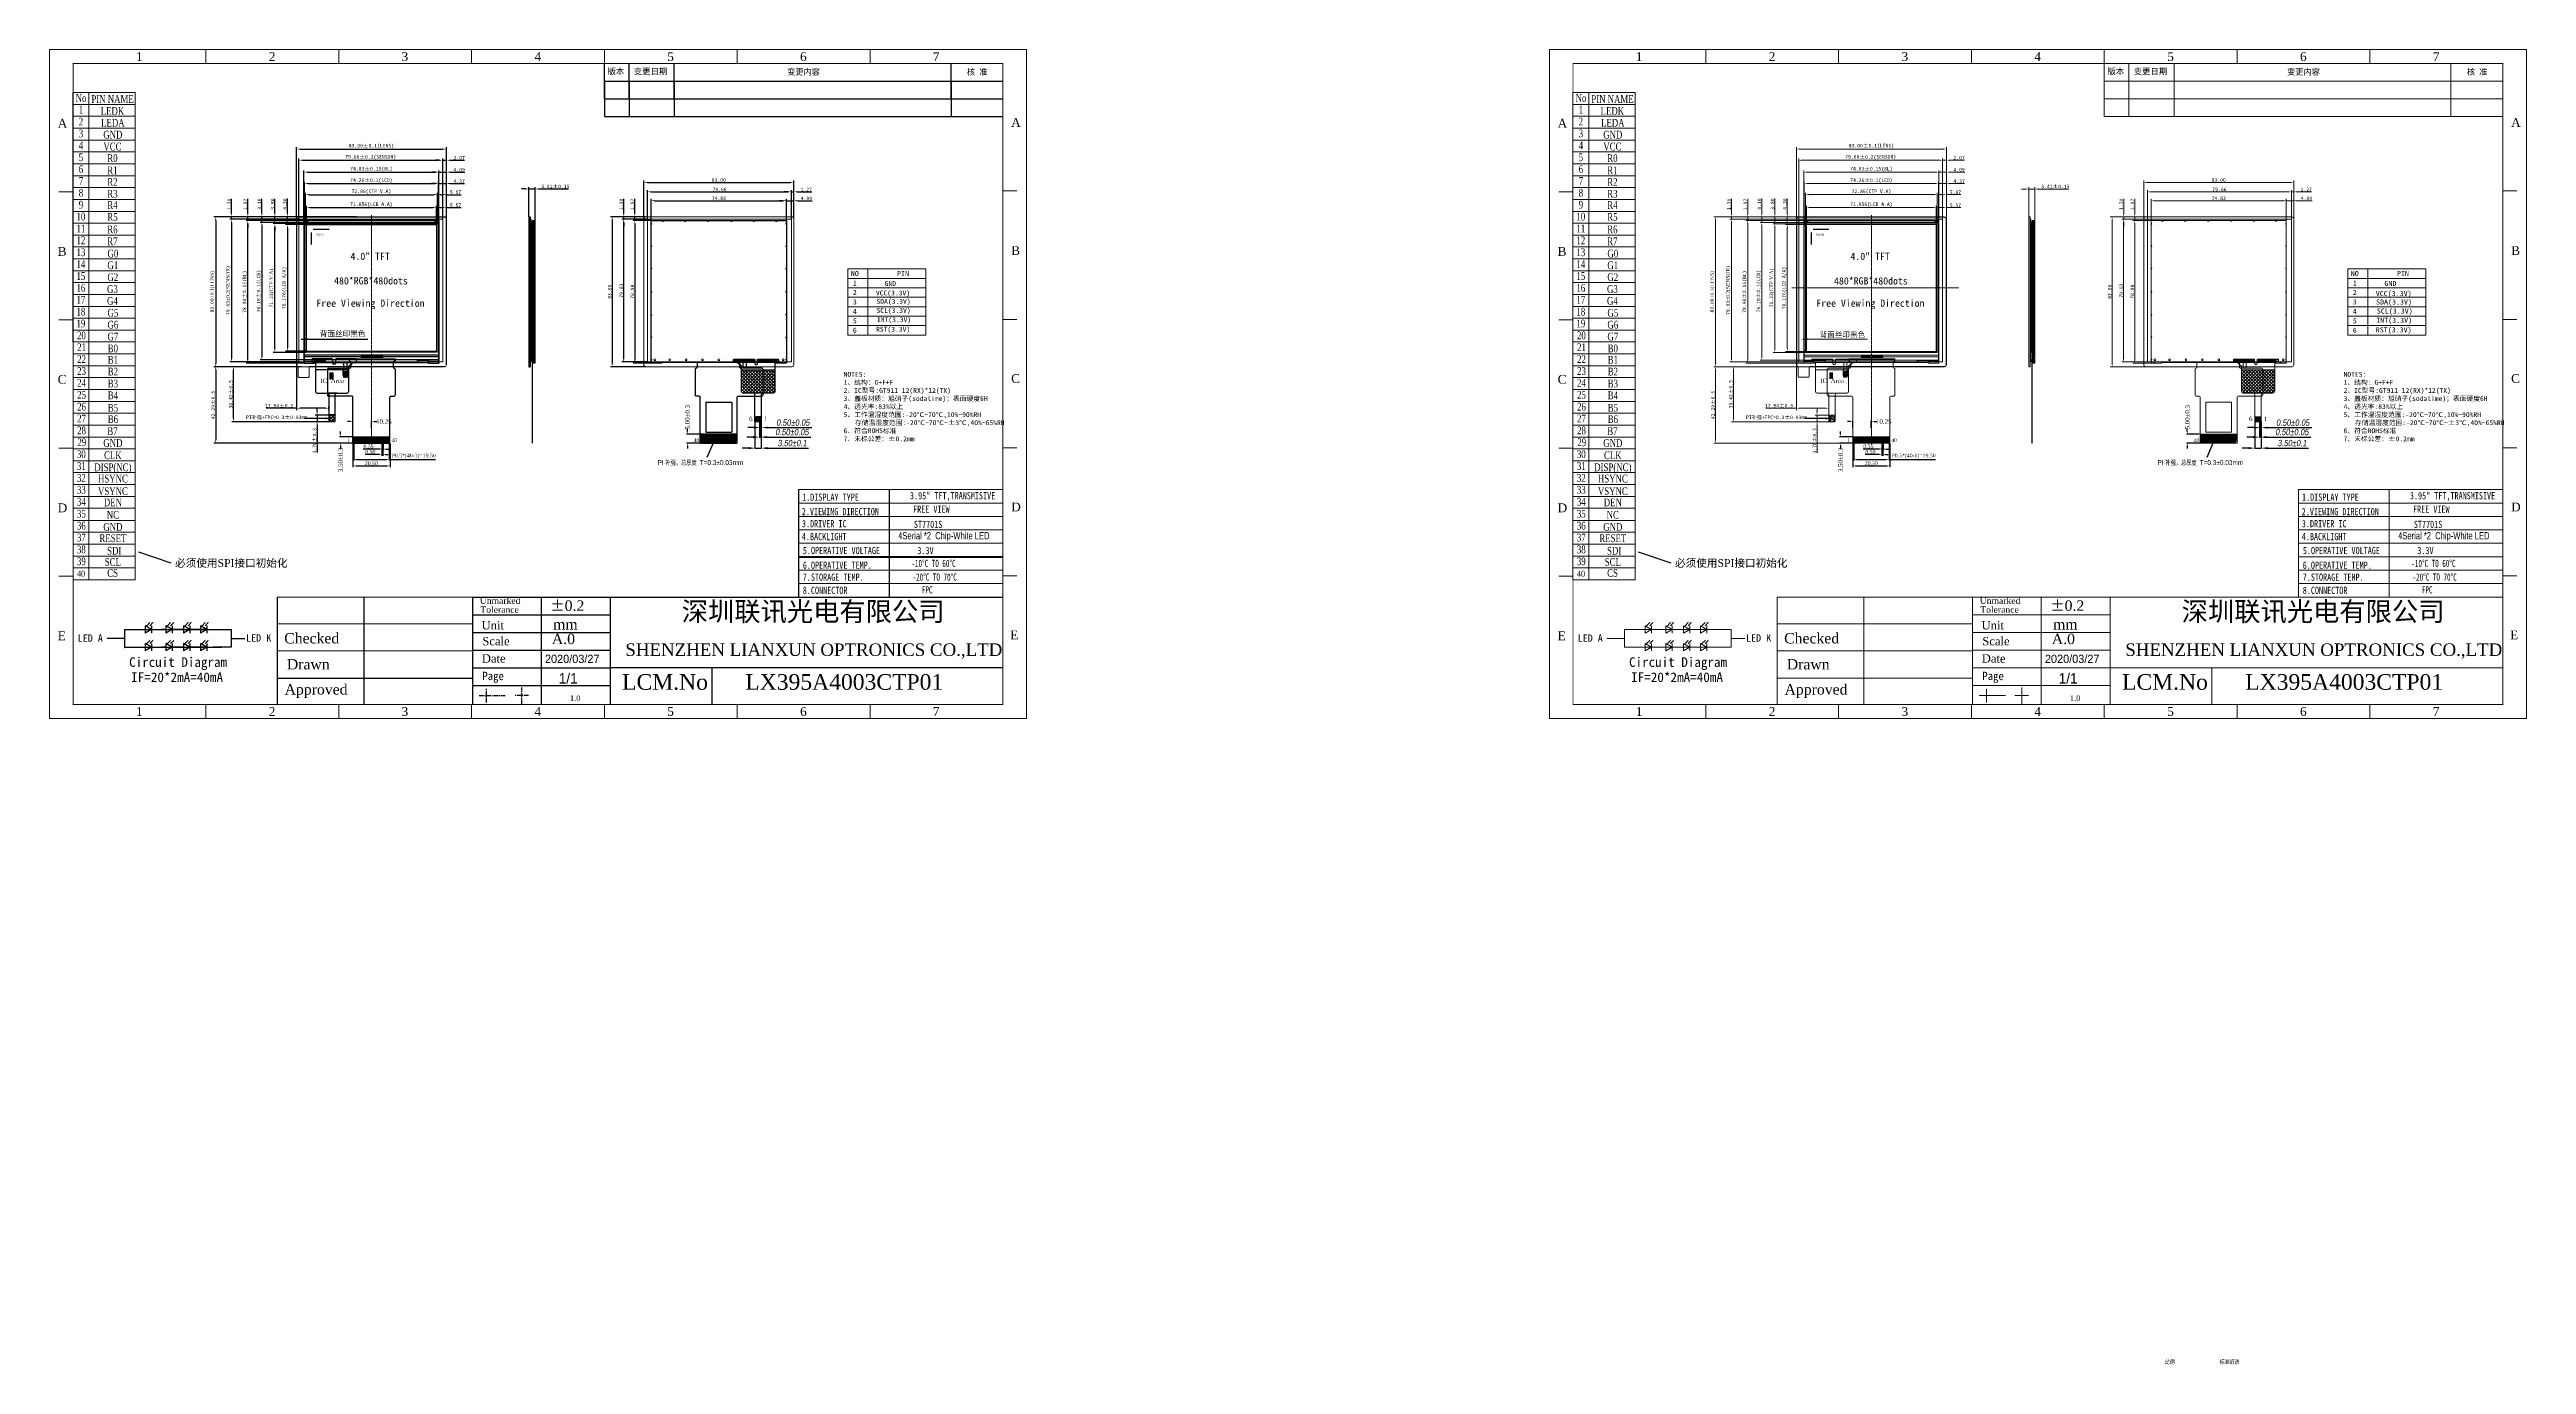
# Model space of a CAD drawing. Header units: inches. Extents: x 3729 to 5100, y 234 to 962.
import ezdxf
from ezdxf.enums import TextEntityAlignment as Align

# ---------------------------------------------------------------- set-up
doc = ezdxf.new("R2010")
doc.units = ezdxf.units.IN
doc.header["$MEASUREMENT"] = 0
doc.linetypes.add('_DASH', pattern=[0.6, 0.4, -0.2])
doc.linetypes.add('CENTERX2', pattern=[4, 2.5, -0.5, 0.5, -0.5])
for name, color, linetype in [('1', 7, 'Continuous'), ('bl', 2, 'Continuous'), ('DIM', 3, 'Continuous'), ('FPC', 40, 'Continuous'), ('LCD', 156, 'Continuous'), ('Lens', 6, 'Continuous'), ('M-LCD', 4, 'Continuous'), ('SESNOR', 7, 'Continuous'), ('中心线', 1, 'CENTERX2'), ('保护膜', 3, 'Continuous'), ('修改标记', 10, 'Continuous'), ('标注', 3, 'Continuous')]:
    doc.layers.add(name, color=color, linetype=linetype)
for name, color, linetype, lineweight in [('center', 10, 'CENTERX2', 9), ('OUTLINE', 5, 'Continuous', 13), ('其它', 7, 'Continuous', 9)]:
    doc.layers.add(name, color=color, linetype=linetype, lineweight=lineweight)
doc.styles.add('Arial', font='ARIAL.TTF', dxfattribs={"width": 0.85, "oblique": 8})
doc.styles.add('simSun', font='SimSun.ttf')
doc.styles.get("Standard").update_dxf_attribs({"font": 'TIMES.TTF'})
doc.styles.add('外框字体', font='NSimSun.ttf', dxfattribs={"width": 0.75})
doc.styles.add('宋体', font='NSimSun.ttf')
doc.styles.add('样式 1', font='NSimSun.ttf', dxfattribs={"width": 0.75})
doc.styles.add('穴词0M+000001', font='SimSun.ttf')
doc.dimstyles.new('dwp', dxfattribs={"dimtxt": 2, "dimasz": 2, "dimexe": 1, "dimexo": 0.0625, "dimgap": 0.35, "dimtad": 1, "dimzin": 1, "dimdsep": 46, "dimtxsty": '宋体', "dimcen": 2.5, "dimclrd": 3, "dimclre": 3, "dimclrt": 3, "dimazin": 0, "dimtp": 0.3, "dimtm": 0.3, "dimtfac": 1, "dimtmove": 0, "dimatfit": 3, "dimfxl": 0, "dimarcsym": 0})
doc.dimstyles.new('HDM.2', dxfattribs={"dimscale": 0.6, "dimtxt": 3.5, "dimasz": 2.5, "dimexe": 1.25, "dimexo": 0.625, "dimtad": 1, "dimzin": 1, "dimdsep": 46, "dimtxsty": 'Standard', "dimcen": 2.5, "dimadec": 0, "dimazin": 0, "dimtfac": 1, "dimtmove": 0, "dimatfit": 3, "dimfxl": 0, "dimarcsym": 0})
doc.dimstyles.new('ISO-25', dxfattribs={"dimtxt": 2, "dimasz": 1.5, "dimexe": 0.5, "dimexo": 0.5, "dimgap": 0.2, "dimtad": 0, "dimdsep": 46, "dimtxsty": 'Standard', "dimcen": 0.5, "dimclrd": 256, "dimclre": 256, "dimclrt": 256, "dimadec": 0, "dimazin": 0, "dimtfac": 1, "dimtmove": 0, "dimatfit": 3, "dimfxl": 0, "dimlwd": -1, "dimlwe": -1, "dimarcsym": 0})
doc.dimstyles.get("Standard").update_dxf_attribs({"dimtxt": 0.8, "dimasz": 0.5, "dimexe": 0.5, "dimexo": 0.5, "dimgap": 0.09, "dimtad": 0, "dimdec": 4, "dimzin": 0, "dimdsep": 46, "dimtxsty": 'Standard', "dimcen": 0.5, "dimadec": 0, "dimazin": 0, "dimtfac": 1, "dimtdec": 4, "dimtofl": 0, "dimtmove": 0, "dimatfit": 3, "dimfxl": 0, "dimtolj": 1, "dimtzin": 0, "dimarcsym": 0})
doc.dimstyles.new('STANDARD1', dxfattribs={"dimtxt": 2.5, "dimasz": 1.5, "dimexe": 0.5, "dimexo": 0.5, "dimgap": 0.09, "dimtad": 0, "dimzin": 0, "dimdsep": 46, "dimtxsty": 'Standard', "dimcen": 0, "dimadec": 0, "dimazin": 0, "dimtfac": 1, "dimtofl": 0, "dimtmove": 0, "dimatfit": 0, "dimfxl": 0, "dimtolj": 1, "dimtzin": 0, "dimarcsym": 0})

msp = doc.modelspace()

# ---------------------------------------------------------------- texts
at = {"style": 'simSun'}
for s, p in [('K', (3884.627, 782.593)), ('A', (3885.666, 782.583))]:
    msp.add_text(s, height=0.469, dxfattribs=at).set_placement(p)
for s, p in [('1', (3894.229, 744.282)), ('40', (3918.629, 744.282)), ('40', (4085.872, 744.282))]:
    msp.add_text(s, height=2).set_placement(p)
at = {"lineweight": 5, "width": 0.75}
msp.add_text('40', height=3.3211, dxfattribs=at).set_placement((3744.512, 669.716))
at = {"attachment_point": 1}
for s, insert, char_height, width in [('{\\fSimSun|b0|i0|c134|p54;\\H1.25x;版本}', (4038.189, 951.145), 2.65824, 10.42196), ('{\\fSimSun|b0|i0|c134|p54;\\H1.25x;变更日期}', (4052.684, 951.145), 2.65824, 19.23457), ('{\\fSimSun|b0|i0|c134|p54;\\H1.222x;变更内容}', (4137.607, 950.807), 2.65824, 23.19657), ('{\\fSimSun|b0|i0|c134|p54;\\H1.222x;核 准}', (4237.097, 950.807), 2.65824, 17.33598), ('{\\fKaiTi_GB2312|b0|i0|c134|p49;深圳联讯光电有限公司}', (4079.272, 655.818), 10.66422, 254.06884), ('{\\fTimes New Roman|b0|i0|c0|p18;SHENZHEN LIANXUN OPTRONICS CO.,LTD}', (4048.05, 632.788), 6.91733, 237.21231)]:
    msp.add_mtext(s, dxfattribs=dict(at, insert=insert, char_height=char_height, width=width))
at = {"color": 3, "insert": (3838.135, 758.974), "char_height": 2, "attachment_point": 1}
msp.add_mtext('{\\fSimSun|b0|i0|c134|p2;\\C4;PI补强+FPC=0.3±0.03mm}', dxfattribs=at)
at = {"attachment_point": 1}
for s, insert, char_height, width, style in [('{\\fArial|b0|i0|c0|p32;PI }补强，总厚度 {\\fArial|b0|i0|c0|p32;T=0.3%%p0.03mm}', (4065.893, 734.291), 2.73711, 54.44237, '样式 1'), ('比例', (4900.07, 236.203), 2.3403, 61.54555, 'Arial'), ('标准纸张', (4930.174, 236.203), 2.3403, 61.54555, 'Arial')]:
    msp.add_mtext(s, dxfattribs=dict(at, insert=insert, char_height=char_height, width=width, style=style))
at = {"layer": '1', "lineweight": 5}
for s, height, p in [('1', 4.873, (4607.378, 955.247)), ('2', 4.873, (4680.897, 955.247)), ('3', 4.873, (4754.417, 955.247)), ('4', 4.873, (4827.936, 955.247)), ('5', 4.873, (4901.455, 955.247)), ('6', 4.873, (4974.975, 955.247)), ('7', 4.873, (5048.494, 955.247)), ('A', 4.873, (4564.061, 918.306)), ('A', 4.873, (5091.811, 918.77)), ('B', 4.873, (4564.061, 847.349)), ('B', 4.873, (5091.811, 847.813)), ('C', 4.873, (4564.061, 776.563)), ('C', 4.873, (5091.811, 777.027)), ('IC  Area', 2.5, (4709.423, 776.931)), ('1', 2, (4724.438, 744.282)), ('40', 2, (4748.838, 744.282)), ('40', 2, (4916.082, 744.282)), ('D', 4.873, (4564.061, 705.411)), ('D', 4.873, (5091.811, 705.875)), ('E', 4.873, (4564.061, 634.575)), ('E', 4.873, (5091.267, 635.039)), ('1', 4.873, (4607.378, 592.663)), ('2', 4.873, (4680.897, 592.663)), ('3', 4.873, (4754.417, 592.663)), ('4', 4.873, (4827.936, 592.663)), ('5', 4.873, (4901.455, 592.663)), ('6', 4.873, (4974.975, 592.663)), ('7', 4.873, (5048.494, 592.663))]:
    msp.add_text(s, height=height, dxfattribs=at).set_placement(p)
at = {"layer": '1', "lineweight": 5, "width": 0.75}
for s, height, p in [('No', 4.3041, (3743.812, 932.585)), ('PIN NAME', 4.3041, (3752.508, 932.033)), ('No', 4.3041, (4574.021, 932.585)), ('PIN NAME', 4.3041, (4582.717, 932.033)), ('2', 4.304, (3745.528, 919.541)), ('1', 4.304, (3745.528, 926.117)), ('2', 4.304, (4575.737, 919.541)), ('1', 4.304, (4575.737, 926.117)), ('4', 4.304, (3745.528, 906.39)), ('3', 4.304, (3745.528, 912.965)), ('4', 4.304, (4575.737, 906.39)), ('3', 4.304, (4575.737, 912.965)), ('6', 4.304, (3745.528, 893.238)), ('5', 4.304, (3745.528, 899.814)), ('6', 4.304, (4575.737, 893.238)), ('5', 4.304, (4575.737, 899.814)), ('9', 4.304, (3745.528, 873.511)), ('8', 4.304, (3745.528, 880.087)), ('7', 4.304, (3745.528, 886.663)), ('9', 4.304, (4575.737, 873.511)), ('8', 4.304, (4575.737, 880.087)), ('7', 4.304, (4575.737, 886.663)), ('10', 4.3041, (3744.272, 866.935)), ('11', 4.3041, (3744.272, 860.36)), ('10', 4.3041, (4574.482, 866.935)), ('11', 4.3041, (4574.482, 860.36)), ('12', 4.3041, (3744.272, 853.784)), ('13', 4.3041, (3744.272, 847.208)), ('12', 4.3041, (4574.482, 853.784)), ('13', 4.3041, (4574.482, 847.208)), ('14', 4.3041, (3744.272, 840.632)), ('15', 4.3041, (3744.272, 834.057)), ('14', 4.3041, (4574.482, 840.632)), ('15', 4.3041, (4574.482, 834.057)), ('16', 4.3041, (3744.272, 827.481)), ('17', 4.3041, (3744.272, 820.905)), ('16', 4.3041, (4574.482, 827.481)), ('17', 4.3041, (4574.482, 820.905)), ('18', 4.3041, (3744.272, 814.33)), ('19', 4.3041, (3744.272, 807.754)), ('18', 4.3041, (4574.482, 814.33)), ('19', 4.3041, (4574.482, 807.754)), ('20', 4.3041, (3744.566, 801.178)), ('21', 4.3041, (3744.636, 794.602)), ('20', 4.3041, (4574.775, 801.178)), ('21', 4.3041, (4574.845, 794.602)), ('22', 4.3041, (3744.636, 788.026)), ('23', 4.3041, (3744.636, 781.45)), ('22', 4.3041, (4574.845, 788.026)), ('23', 4.3041, (4574.845, 781.45)), ('24', 4.3041, (3744.636, 774.874)), ('25', 4.3041, (3744.636, 768.299)), ('24', 4.3041, (4574.845, 774.874)), ('25', 4.3041, (4574.845, 768.299)), ('26', 4.3041, (3744.636, 761.723)), ('27', 4.3041, (3744.636, 755.147)), ('26', 4.3041, (4574.845, 761.723)), ('27', 4.3041, (4574.845, 755.147)), ('28', 4.3041, (3744.636, 748.571)), ('29', 4.3041, (3744.772, 741.996)), ('28', 4.3041, (4574.845, 748.571)), ('29', 4.3041, (4574.982, 741.996)), ('30', 4.3041, (3744.511, 735.42)), ('31', 4.3041, (3744.511, 728.844)), ('32', 4.3041, (3744.511, 722.269)), ('30', 4.3041, (4574.72, 735.42)), ('31', 4.3041, (4574.72, 728.844)), ('32', 4.3041, (4574.72, 722.269)), ('33', 4.3041, (3744.511, 715.693)), ('34', 4.3041, (3744.511, 709.117)), ('33', 4.3041, (4574.72, 715.693)), ('34', 4.3041, (4574.72, 709.117)), ('35', 4.3041, (3744.51, 702.406)), ('36', 4.3041, (3744.51, 695.83)), ('35', 4.3041, (4574.719, 702.406)), ('36', 4.3041, (4574.719, 695.83)), ('37', 4.3041, (3744.51, 689.255)), ('38', 4.3041, (3744.51, 682.679)), ('37', 4.3041, (4574.719, 689.255)), ('38', 4.3041, (4574.719, 682.679)), ('39', 4.3041, (3744.51, 676.103)), ('40', 3.3211, (4574.722, 669.716)), ('39', 4.3041, (4574.719, 676.103))]:
    msp.add_text(s, height=height, dxfattribs=at).set_placement(p)
for s, p in [('LEDK', (3764.175, 927.594)), ('LEDA', (3764.396, 921.019)), ('LEDK', (4594.385, 927.594)), ('LEDA', (4594.605, 921.019)), ('VCC', (3764.175, 907.867)), ('GND', (3764.396, 914.443)), ('VCC', (4594.385, 907.867)), ('GND', (4594.605, 914.443)), ('R0', (3764.175, 901.512)), ('R1', (3764.175, 894.668)), ('R0', (4594.385, 901.512)), ('R1', (4594.385, 894.668)), ('R2', (3764.175, 888.272)), ('R3', (3764.175, 881.696)), ('R4', (3764.175, 875.515)), ('R2', (4594.385, 888.272)), ('R3', (4594.385, 881.696)), ('R4', (4594.385, 875.515)), ('R6', (3764.161, 861.968)), ('R5', (3764.187, 868.906)), ('R6', (4594.37, 861.968)), ('R5', (4594.396, 868.906)), ('R7', (3764.161, 855.392)), ('G0', (3764.414, 848.629)), ('R7', (4594.37, 855.392)), ('G0', (4594.623, 848.629)), ('G1', (3764.381, 842.138)), ('G2', (3764.381, 835.562)), ('G1', (4594.59, 842.138)), ('G2', (4594.59, 835.562)), ('G3', (3764.161, 828.987)), ('G4', (3764.161, 822.411)), ('G3', (4594.37, 828.987)), ('G4', (4594.37, 822.411)), ('G5', (3764.414, 815.835)), ('G6', (3764.414, 809.259)), ('G5', (4594.623, 815.835)), ('G6', (4594.623, 809.259)), ('G7', (3764.414, 802.684)), ('B0', (3764.414, 796.108)), ('G7', (4594.623, 802.684)), ('B0', (4594.623, 796.108)), ('B1', (3764.414, 789.816)), ('B2', (3764.414, 783.275)), ('B1', (4594.623, 789.816)), ('B2', (4594.623, 783.275)), ('B3', (3764.414, 776.699)), ('B4', (3764.414, 770.124)), ('B3', (4594.623, 776.699)), ('B4', (4594.623, 770.124)), ('B5', (3764.414, 763.22)), ('B6', (3764.414, 756.972)), ('B5', (4594.623, 763.22)), ('B6', (4594.623, 756.972)), ('GND', (3764.414, 743.752)), ('B7', (3764.175, 750.307)), ('GND', (4594.623, 743.752)), ('B7', (4594.385, 750.307)), ('CLK', (3764.414, 736.948)), ('DISP(NC)', (4594.623, 730.289)), ('CLK', (4594.623, 736.948)), ('DEN', (3764.414, 710.864)), ('VSYNC', (4594.623, 717.11)), ('HSYNC', (4594.623, 724.044)), ('DEN', (4594.623, 710.864)), ('GND', (3764.413, 697.275)), ('NC', (3764.413, 703.934)), ('GND', (4594.622, 697.275)), ('NC', (4594.622, 703.934)), ('RESET', (4594.622, 691.03)), ('SDI', (4595.363, 684.095)), ('SCL', (4594.622, 677.85)), ('CS', (4594.471, 671.805))]:
    msp.add_text(s, height=4.3041, dxfattribs=at).set_placement(p, align=Align.MIDDLE_CENTER)
at = {"layer": '1', "lineweight": 5}
for s, height, style, p in [('VCC(3.3V)', 2.8224, '宋体', (5016.892, 825.079)), ('SDA(3.3V)', 2.8224, '宋体', (5017.076, 820.411)), ('GND', 2.8224, '宋体', (5021.68, 830.697)), ('  SCL(3.3V)', 2.8224, '宋体', (5013.064, 815.387)), ('INT(3.3V)', 2.8224, '宋体', (5017.169, 810.288)), ('背面丝印黑色', 3, '宋体', (4709.115, 802.287)), ('RST(3.3V)', 2.8224, '宋体', (5016.894, 804.984)), ('K', 0.469, 'simSun', (4714.837, 782.593)), ('A', 0.469, 'simSun', (4715.876, 782.583)), ('K2', 0.3537, '穴词0M+000001', (4722.193, 783.486)), ('K1', 0.3537, '穴词0M+000001', (4723.103, 783.463)), ('A', 0.354, '穴词0M+000001', (4724.159, 783.52)), ('LED A', 4.0844, '宋体', (4575.181, 633.701)), ('LED K', 4.0844, '宋体', (4668.373, 633.775)), ('Circuit Diagram', 5.31364, '宋体', (4603.615, 619.798)), ('IF=20*2mA=40mA  ', 5.34162, '宋体', (4604.716, 611.407))]:
    msp.add_text(s, height=height, dxfattribs=dict(at, style=style)).set_placement(p)
at = {"layer": '1', "color": 1, "lineweight": 5, "width": 0.75}
for s, p in [('DISP(NC)', (3764.414, 730.289)), ('VSYNC', (3764.414, 717.11)), ('HSYNC', (3764.414, 724.044)), ('RESET', (3764.413, 691.03)), ('SDI', (3765.154, 684.095)), ('SCL', (3764.413, 677.85)), ('CS', (3764.261, 671.805))]:
    msp.add_text(s, height=4.3041, dxfattribs=at).set_placement(p, align=Align.MIDDLE_CENTER)
at = {"layer": '1', "lineweight": 13, "style": '外框字体', "width": 0.75}
for s, p in [('1.DISPLAY TYPE', (4145.864, 711.767)), ('2.VIEWING DIRECTION', (4145.735, 703.759)), ('3.DRIVER IC', (4145.793, 697.06)), ('4.BACKLIGHT', (4145.757, 689.94)), ('5.OPERATIVE VOLTAGE', (4146.309, 682.215)), ('6.OPERATIVE TEMP.', (4146.284, 674.092)), ('8.CONNECTOR', (4146.281, 660.167)), ('7.STORAGE TEMP.', (4146.281, 667.476))]:
    msp.add_text(s, height=4.00321, dxfattribs=at).set_placement(p)
at = {"layer": '1', "color": 1, "style": '外框字体', "width": 0.75}
for s, height, p in [('3.95" TFT,TRANSMISIVE', 4.00321, (4205.59, 712.556)), ('FREE VIEW', 4.0032, (4207.334, 705.128)), ('ST7701S', 4.0032, (4207.773, 696.702))]:
    msp.add_text(s, height=height, dxfattribs=at).set_placement(p)
at = {"layer": '1', "lineweight": 5, "style": '外框字体'}
for s, height, width, p in [('1.DISPLAY TYPE', 4.00321, 0.75, (4976.073, 711.767)), ('3.95" TFT,TRANSMISIVE', 4.00321, 0.75, (5035.8, 712.556)), ('2.VIEWING DIRECTION', 4.00321, 0.75, (4975.945, 703.759)), ('3.DRIVER IC', 4.00321, 0.75, (4976.002, 697.06)), ('FREE VIEW', 4.0032, 0.75, (5037.543, 705.128)), ('ST7701S', 4.0032, 0.75, (5037.982, 696.702)), ('4.BACKLIGHT', 4.00321, 0.75, (4975.966, 689.94)), ('5.OPERATIVE VOLTAGE', 4.00321, 0.75, (4976.518, 682.215)), ('3.3V', 4.0032, 0.75, (5039.91, 682.218)), ('6.OPERATIVE TEMP.', 4.00321, 0.75, (4976.494, 674.092)), (' -10%%dC TO 60%%dC', 4.00321, 0.6, (5034.638, 675.09)), ('8.CONNECTOR', 4.00321, 0.75, (4976.49, 660.167)), ('7.STORAGE TEMP.', 4.00321, 0.75, (4976.49, 667.476)), (' -20%%dC TO 70%%dC', 4.00321, 0.6, (5035.282, 667.531)), ('FPC', 4.0032, 0.6, (5042.415, 660.463))]:
    msp.add_text(s, height=height, dxfattribs=dict(at, width=width)).set_placement(p)
at = {"layer": '1', "style": '外框字体'}
for s, height, width, p in [('3.3V', 4.0032, 0.75, (4209.701, 682.218)), (' -10%%dC TO 60%%dC', 4.00321, 0.6, (4204.429, 675.09)), (' -20%%dC TO 70%%dC', 4.00321, 0.6, (4205.073, 667.531)), ('FPC', 4.0032, 0.6, (4212.206, 660.463))]:
    msp.add_text(s, height=height, dxfattribs=dict(at, width=width)).set_placement(p)
at = {"layer": '1', "lineweight": 5, "attachment_point": 1}
for s, insert, char_height, width in [('{\\fSimSun|b0|i0|c134|p54;\\H1.25x;版本}', (4868.399, 951.145), 2.65824, 10.42196), ('{\\fSimSun|b0|i0|c134|p54;\\H1.25x;变更日期}', (4882.893, 951.145), 2.65824, 19.23457), ('{\\fSimSun|b0|i0|c134|p54;\\H1.222x;变更内容}', (4967.817, 950.807), 2.65824, 23.19657), ('{\\fSimSun|b0|i0|c134|p54;\\H1.222x;核 准}', (5067.306, 950.807), 2.65824, 17.33598), ('{\\fArial|b0|i0|c0|p32;SCAN}', (4707.14, 859.624), 1.11231, 5.74445), ('6', (4946.772, 758.38), 2.5, 2.81833), ('1', (4954.948, 758.381), 2.5, 2.62491), ('{\\fSimSun|b0|i0|c134|p54;必须使用}SPI{\\fSimSun|b0|i0|c134|p54;接口初始化}', (4629.06, 679.447), 4.30412, 121.71197), ('{\\fTimes New Roman|b0|i0|c0|p18;Unmarked }', (4797.716, 658.218), 3.52788, 21.58037), ('{\\fTimes New Roman|b0|i0|c0|p18;Tolerance}', (4798.004, 653.259), 3.52788, 22.5987), ('{\\fTimes New Roman|b0|i0|c0|p18;Unit}', (4798.715, 645.141), 4.61155, 13.78464), ('{\\fSimSun|b0|i0|c134|p18;±\\fTimes New Roman|b0|i0|c0|p18;0.2}', (4836.841, 656.607), 5.76444, 27.62129), ('{\\fTimes New Roman|b0|i0|c0|p18;mm}', (4838.317, 646.228), 5.76444, 15.19497), ('{\\fKaiTi_GB2312|b0|i0|c134|p49;深圳联讯光电有限公司}', (4909.481, 655.818), 10.66422, 254.06884), ('{\\fTimes New Roman|b0|i0|c0|p18;Checked}', (4689.45, 638.541), 5.76444, 19.0301), ('{\\fTimes New Roman|b0|i0|c0|p18;Scale}', (4799.128, 636.354), 4.61155, 13.78464), ('{\\fTimes New Roman|b0|i0|c0|p18;A.0}', (4837.597, 638.166), 5.76444, 15.19497), ('{\\fTimes New Roman|b0|i0|c0|p18;SHENZHEN LIANXUN OPTRONICS CO.,LTD}', (4878.26, 632.788), 6.91733, 237.21231), ('{\\fTimes New Roman|b0|i0|c0|p18;Drawn}', (4690.915, 624.15), 5.76444, 19.0301), ('{\\fTimes New Roman|b0|i0|c0|p18;Date}', (4798.821, 626.781), 4.61155, 13.78464), ('{\\f@DotumChe|b0|i0|c0|p49;Page}', (4799.131, 617.089), 4.61155, 13.78464), ('{\\f@Dotum|b0|i0|c0|p34;2020/03/27}', (4833.769, 626.536), 4.61155, 18.61102), ('{\\fTimes New Roman|b0|i0|c0|p18;Approved}', (4689.677, 610.246), 5.76444, 19.0301), ('{\\f@Dotum|b0|i0|c0|p34;1/1}', (4841.403, 616.323), 5.76444, 15.19497), ('{\\fTimes New Roman|b0|i0|c0|p18;1.0}', (4847.604, 604.002), 3.06773, 5.95921), ('{\\fTimes New Roman|b0|i0|c0|p18;LCM.No}', (4876.468, 615.791), 8.64666, 19.0301), ('LX395A4003CTP01', (4944.649, 615.791), 8.64666, 93.33722)]:
    msp.add_mtext(s, dxfattribs=dict(at, insert=insert, char_height=char_height, width=width))
at = {"layer": '1', "lineweight": 5, "char_height": 2, "attachment_point": 5, "style": '宋体'}
for s, insert in [('83.00%%p0.1(LENS)', (4737.737, 908.114)), ('79.66%%p0.2(SENSOR)', (4737.337, 901.916)), ('74.83±0.15(BL)', (4737.737, 895.315)), ('4.09', (4786.304, 895.048)), ('2.07', (4786.276, 901.649)), ('74.26±0.1(LCD)', (4737.737, 888.97)), ('72.86(CTP V.A)', (4737.737, 882.852)), ('5.07', (4784.265, 882.585)), ('4.37', (4786.298, 888.704)), ('3.41%%p0.15', (4839.553, 885.776)), ('83.00', (4929.985, 889.371)), ('74.83', (4929.985, 879.219)), ('79.66', (4930.385, 884.134)), ('1.27', (4978.435, 884.134)), ('4.09', (4978.552, 879.219)), ('71.856(LCD A.A)', (4737.737, 875.715)), ('5.57', (4784.265, 875.448)), ('17.94%%p0.5', (4686.608, 764.421))]:
    msp.add_mtext(s, dxfattribs=dict(at, insert=insert))
at = {"layer": '1', "lineweight": 5, "char_height": 2, "attachment_point": 5, "rotation": 90, "style": '宋体'}
for s, insert in [('1.30', (4658.974, 875.919)), ('1.97', (4667.94, 875.908)), ('3.10', (4675.738, 875.997)), ('3.80', (4682.976, 875.997)), ('4.30', (4689.846, 876.031)), ('1.30', (4876.023, 875.919)), ('1.97', (4882.153, 875.908)), ('83.00{\\fTimes New Roman|b0|i0|c134|p18;%%p0.1(LENS)}', (4649.845, 827.458)), ('79.03{\\fTimes New Roman|b0|i0|c134|p18;%%p0.2(SENSOR)}', (4658.633, 828.145)), ('78.98±0.15(BL)', (4667.674, 827.495)), ('76.18±0.1(LCD)', (4675.471, 827.77)), ('71.23{\\fTimes New Roman|b0|i0|c134|p18;(CTP V.A)}', (4682.635, 829.545)), ('70.176(LCD A/A)', (4689.592, 829.57)), ('83.00', (4869.64, 827.458)), ('79.03', (4875.994, 828.145)), ('78.98', (4882.153, 827.495)), ('42.29%%p0.5', (4650.114, 764.815)), ('30.42%%p0.5', (4659.948, 770.75)), ('3.70%%p0.3', (4706.223, 744.964))]:
    msp.add_mtext(s, dxfattribs=dict(at, insert=insert))
at = {"layer": '1', "lineweight": 5, "attachment_point": 1}
for s, insert, char_height, width, style in [('4.0" TFT', (4726.148, 849.097), 4, 30.87467, '宋体'), ('\\pxqc;NO', (5001.436, 838.96), 2.8224, 7.71627, '宋体'), ('\\pxqc;PIN', (5025.205, 838.96), 2.8224, 13.51614, '宋体'), ('Free Viewing Direction', (4707.262, 823.131), 4, 68.63388, '宋体'), ('480*RGB*480dots', (4717.057, 835.483), 4, 30.87467, '宋体'), ('\\pxqc;3', (5001.436, 823.271), 2.8224, 7.71627, '宋体'), ('\\pxqc;2', (5001.436, 828.501), 2.8224, 7.71627, '宋体'), ('\\pxqc;1', (5001.436, 833.731), 2.8224, 7.71627, '宋体'), ('\\pxqc;4', (5001.436, 818.041), 2.8224, 7.71627, '宋体'), ('\\pxqc;5', (5001.436, 812.811), 2.8224, 7.71627, '宋体'), ('\\pxqc;6', (5001.436, 807.581), 2.8224, 7.71627, '宋体'), ('NOTES:\\P1、结构：G+F+F\\P{\\C7;2、IC型号:GT911 12(RX)*12(TX) \\C1;\\P}3、盖板材质：旭硝子(sodalime)；表面硬度6H\\P4、透光率:83%以上\\P5、工作温湿度范围:-20℃~70℃,10%~90%RH\\P   存储温湿度范围:-20℃~70℃~±3℃,40%~65%RH\\P6、符合ROHS标准\\P7、未标公差：±0.2mm', (4999.093, 783.116), 2.67746, 126.38788, '宋体'), ('{\\fArial|b0|i0|c0|p32;PI }补强，总厚度 {\\fArial|b0|i0|c0|p32;T=0.3%%p0.03mm}', (4896.103, 734.291), 2.73711, 54.44237, '样式 1'), ('4{\\fArial|b0|i0|c134|p32;Serial *2  \\fArial|b0|i0|c0|p32;Chip-White LED }', (5029.368, 694.43), 4.00321, 75.60729, '外框字体')]:
    msp.add_mtext(s, dxfattribs=dict(at, insert=insert, char_height=char_height, width=width, style=style))
at = {"layer": '1', "lineweight": 5, "insert": (4668.344, 758.974), "char_height": 2, "attachment_point": 1}
msp.add_mtext('{\\fSimSun|b0|i0|c134|p2;\\C7;PI补强+FPC=0.3±0.03mm}', dxfattribs=at)
at = {"layer": '1', "color": 1, "insert": (4199.159, 694.43), "char_height": 4.00321, "width": 75.60729, "attachment_point": 1, "style": '外框字体'}
msp.add_mtext('4{\\fArial|b0|i0|c134|p32;Serial *2  \\fArial|b0|i0|c0|p32;Chip-White LED }', dxfattribs=at)
at = {"layer": '1', "color": 1, "lineweight": 5, "insert": (3798.851, 679.447), "char_height": 4.30412, "width": 121.71197, "attachment_point": 1}
msp.add_mtext('{\\fSimSun|b0|i0|c134|p54;必须使用}SPI{\\fSimSun|b0|i0|c134|p54;接口初始化}', dxfattribs=at)
at = {"layer": 'bl', "color": 2, "char_height": 0.35367, "width": 0.0262, "attachment_point": 1, "style": '穴词0M+000001'}
for s, insert in [('{\\fNSimSun|b0|i0|c134|p49;K2}', (3891.997, 783.84)), ('{\\fNSimSun|b0|i0|c134|p49;K1}', (3892.908, 783.817)), ('{\\fNSimSun|b0|i0|c134|p49;A}', (3893.953, 783.873))]:
    msp.add_mtext(s, dxfattribs=dict(at, insert=insert))
at = {"layer": 'DIM', "style": '宋体'}
for s, height, p in [('LED A', 4.0844, (3744.972, 633.701)), ('LED K', 4.0844, (3838.163, 633.775)), ('Circuit Diagram', 5.31364, (3773.406, 619.798)), ('IF=20*2mA=40mA  ', 5.34162, (3774.506, 611.407))]:
    msp.add_text(s, height=height, dxfattribs=at).set_placement(p)
at = {"layer": 'DIM', "lineweight": 0, "char_height": 2.8224, "attachment_point": 1, "style": '宋体'}
for s, insert, width in [('\\pxqc;NO', (4171.226, 838.96), 7.71627), ('\\pxqc;PIN', (4194.996, 838.96), 13.51614), ('\\pxqc;3', (4171.226, 823.271), 7.71627), ('\\pxqc;2', (4171.226, 828.501), 7.71627), ('\\pxqc;1', (4171.226, 833.731), 7.71627), ('\\pxqc;4', (4171.226, 818.041), 7.71627), ('\\pxqc;5', (4171.226, 812.811), 7.71627), ('\\pxqc;6', (4171.226, 807.581), 7.71627)]:
    msp.add_mtext(s, dxfattribs=dict(at, insert=insert, width=width))
at = {"layer": 'DIM', "insert": (3891.589, 805.787), "char_height": 3, "width": 37.26398, "attachment_point": 2, "style": '宋体'}
msp.add_mtext('背面丝印黑色', dxfattribs=at)
at = {"layer": 'DIM', "color": 4, "lineweight": 0, "insert": (4168.884, 783.116), "char_height": 2.67746, "width": 126.38788, "attachment_point": 1, "style": '宋体'}
msp.add_mtext('NOTES:\\P1、结构：G+F+F\\P{\\C1;2、IC型号:GT911 12(RX)*12(TX) \\P}3、盖板材质：旭硝子(sodalime)；表面硬度6H\\P4、透光率:83%以上\\P5、工作温湿度范围:-20℃~70℃,10%~90%RH\\P   存储温湿度范围:-20℃~70℃~±3℃,40%~65%RH\\P6、符合ROHS标准\\P7、未标公差：±0.2mm', dxfattribs=at)
at = {"layer": 'DIM', "color": 0, "insert": (3879.306, 779.431), "char_height": 2.5, "attachment_point": 1}
msp.add_mtext_dynamic_manual_height_columns('IC  Area', width=10.56714, gutter_width=12.5, heights=[0], dxfattribs=at).dxf.set("width", 13.06667)
at = {"layer": 'FPC', "lineweight": -3, "char_height": 2.688, "width": 38.92649, "attachment_point": 1, "style": '宋体'}
for s, insert in [('{\\C4;VCC(3.3V)}', (4186.743, 828.155)), ('{\\C4;SDA(3.3V)}', (4187.031, 823.488)), ('{\\C4;GND}', (4191.575, 833.385)), ('{\\C4;  SCL(3.3V)}', (4182.855, 818.464)), ('{\\C4;INT(3.3V)}', (4187.318, 813.365)), ('{\\C4;RST(3.3V)}', (4186.819, 808.06))]:
    msp.add_mtext(s, dxfattribs=dict(at, insert=insert))
at = {"layer": 'OUTLINE'}
for s, p in [('1', (3777.168, 955.247)), ('2', (3850.688, 955.247)), ('3', (3924.207, 955.247)), ('4', (3997.727, 955.247)), ('5', (4071.246, 955.247)), ('6', (4144.765, 955.247)), ('7', (4218.285, 955.247)), ('A', (3733.852, 918.306)), ('A', (4261.601, 918.77)), ('B', (3733.852, 847.349)), ('B', (4261.601, 847.813)), ('C', (3733.852, 776.563)), ('C', (4261.601, 777.027)), ('D', (3733.852, 705.411)), ('D', (4261.601, 705.875)), ('E', (3733.852, 634.575)), ('E', (4261.058, 635.039)), ('1', (3777.168, 592.663)), ('2', (3850.688, 592.663)), ('3', (3924.207, 592.663)), ('4', (3997.727, 592.663)), ('5', (4071.246, 592.663)), ('6', (4144.765, 592.663)), ('7', (4218.285, 592.663))]:
    msp.add_text(s, height=4.873, dxfattribs=at).set_placement(p)
at = {"layer": '其它', "attachment_point": 1}
for s, insert, char_height, width in [('{\\fTimes New Roman|b0|i0|c0|p18;Unmarked }', (3967.506, 658.218), 3.52788, 21.58037), ('{\\fTimes New Roman|b0|i0|c0|p18;Tolerance}', (3967.794, 653.259), 3.52788, 22.5987), ('{\\fTimes New Roman|b0|i0|c0|p18;Unit}', (3968.506, 645.141), 4.61155, 13.78464), ('{\\fSimSun|b0|i0|c134|p18;±\\fTimes New Roman|b0|i0|c0|p18;0.2}', (4006.632, 656.607), 5.76444, 27.62129), ('{\\fTimes New Roman|b0|i0|c0|p18;mm}', (4008.108, 646.228), 5.76444, 15.19497), ('{\\fTimes New Roman|b0|i0|c0|p18;Checked}', (3859.24, 638.541), 5.76444, 19.0301), ('{\\fTimes New Roman|b0|i0|c0|p18;Scale}', (3968.918, 636.354), 4.61155, 13.78464), ('{\\fTimes New Roman|b0|i0|c0|p18;A.0}', (4007.387, 638.166), 5.76444, 15.19497), ('{\\fTimes New Roman|b0|i0|c0|p18;Drawn}', (3860.705, 624.15), 5.76444, 19.0301), ('{\\fTimes New Roman|b0|i0|c0|p18;Date}', (3968.611, 626.781), 4.61155, 13.78464), ('{\\f@DotumChe|b0|i0|c0|p49;Page}', (3968.922, 617.089), 4.61155, 13.78464), ('{\\f@Dotum|b0|i0|c0|p34;2020/03/27}', (4003.56, 626.536), 4.61155, 18.61102), ('{\\fTimes New Roman|b0|i0|c0|p18;Approved}', (3859.468, 610.246), 5.76444, 19.0301), ('{\\f@Dotum|b0|i0|c0|p34;1/1}', (4011.193, 616.323), 5.76444, 15.19497), ('{\\fTimes New Roman|b0|i0|c0|p18;1.0}', (4017.395, 604.002), 3.06773, 5.95921), ('{\\fTimes New Roman|b0|i0|c0|p18;LCM.No}', (4046.259, 615.791), 8.64666, 19.0301), ('LX395A4003CTP01', (4114.44, 615.791), 8.64666, 93.33722)]:
    msp.add_mtext(s, dxfattribs=dict(at, insert=insert, char_height=char_height, width=width))

# ---------------------------------------------------------------- blocks, each defined once
blk = doc.blocks.new('*D147')
at = {"layer": 'DEFPOINTS', "color": 0}
for p in [(3897.8, 743.7), (3917.3, 743.7), (3917.3, 734.7)]:
    blk.add_point(p, dxfattribs=at)
at = {"layer": '标注', "color": 0, "lineweight": -2}
for p, q in [((3897.8, 743.3), (3897.8, 734)), ((3917.3, 743.3), (3917.3, 734)), ((3899.3, 734.7), (3915.8, 734.7)), ((3917.3, 734.7), (3943, 734.7))]:
    blk.add_line(p, q, dxfattribs=at)
at = {"layer": '标注', "color": 0}
for points in [[(3899.3, 735), (3899.3, 734.5), (3897.8, 734.7)], [(3915.8, 735), (3915.8, 734.5), (3917.3, 734.7)]]:
    blk.add_solid(points, dxfattribs=at)
at = {"layer": '标注', "color": 0, "insert": (3930.9, 736.5), "char_height": 2.1, "attachment_point": 5}
blk.add_mtext('P0.5*(40-1)=19.50', dxfattribs=at)
blk = doc.blocks.new('*D148')
at = {"layer": 'DEFPOINTS', "color": 0}
for p in [(3913.6, 743.7), (3913.6, 740.4), (3914, 743.7)]:
    blk.add_point(p, dxfattribs=at)
at = {"layer": '标注', "color": 0, "lineweight": -2}
for p, q in [((3912.1, 740.4), (3903, 740.4)), ((3913.6, 743.3), (3913.6, 739.7)), ((3914, 740.4), (3913.6, 740.4)), ((3914, 743.3), (3914, 739.7)), ((3915.5, 740.4), (3917, 740.4))]:
    blk.add_line(p, q, dxfattribs=at)
at = {"layer": '标注', "color": 0}
for points in [[(3912.1, 740.7), (3912.1, 740.2), (3913.6, 740.4)], [(3915.5, 740.7), (3915.5, 740.2), (3914, 740.4)]]:
    blk.add_solid(points, dxfattribs=at)
at = {"layer": '标注', "color": 0, "insert": (3905.9, 741.9), "char_height": 2.1, "attachment_point": 5}
blk.add_mtext('0.35', dxfattribs=at)
blk = doc.blocks.new('*D149')
at = {"layer": 'DEFPOINTS', "color": 0}
for p in [(3913.3, 743.7), (3913.8, 743.7), (3913.8, 737.3)]:
    blk.add_point(p, dxfattribs=at)
at = {"layer": '标注', "color": 0, "lineweight": -2}
for p, q in [((3913.3, 743.3), (3913.3, 736.6)), ((3913.8, 743.3), (3913.8, 736.6)), ((3911.8, 737.3), (3904, 737.3)), ((3913.8, 737.3), (3913.3, 737.3)), ((3915.3, 737.3), (3916.8, 737.3))]:
    blk.add_line(p, q, dxfattribs=at)
at = {"layer": '标注', "color": 0}
for points in [[(3911.8, 737.6), (3911.8, 737.1), (3913.3, 737.3)], [(3915.3, 737.6), (3915.3, 737.1), (3913.8, 737.3)]]:
    blk.add_solid(points, dxfattribs=at)
at = {"layer": '标注', "color": 0, "insert": (3906.9, 738.8), "char_height": 2.1, "attachment_point": 5}
blk.add_mtext('0.50', dxfattribs=at)
blk = doc.blocks.new('*D150')
at = {"layer": 'DEFPOINTS', "color": 0}
for p in [(3897.3, 743.9), (3917.8, 743.9), (3917.8, 731.1)]:
    blk.add_point(p, dxfattribs=at)
at = {"layer": '标注', "color": 0, "lineweight": -2}
for p, q in [((3897.3, 743.5), (3897.3, 730.3)), ((3917.8, 743.5), (3917.8, 730.3)), ((3898.8, 731.1), (3916.3, 731.1))]:
    blk.add_line(p, q, dxfattribs=at)
at = {"layer": '标注', "color": 0}
for points in [[(3898.8, 731.3), (3898.8, 730.8), (3897.3, 731.1)], [(3916.3, 731.3), (3916.3, 730.8), (3917.8, 731.1)]]:
    blk.add_solid(points, dxfattribs=at)
at = {"layer": '标注', "color": 0, "insert": (3907.5, 732.5), "char_height": 2.1, "attachment_point": 5}
blk.add_mtext('20.50', dxfattribs=at)
blk = doc.blocks.new('*D151')
at = {"layer": 'DEFPOINTS', "color": 0}
for p in [(3897.3, 755.6), (3897.3, 751.7), (3907.5, 751.7)]:
    blk.add_point(p, dxfattribs=at)
at = {"layer": 'DIM', "color": 0, "lineweight": -2}
for p, q in [((3895.8, 755.6), (3894.3, 755.6)), ((3897.3, 752.2), (3897.3, 756.1)), ((3907.5, 752.2), (3907.5, 756.1)), ((3909, 755.6), (3910.5, 755.6))]:
    blk.add_line(p, q, dxfattribs=at)
at = {"layer": 'DIM', "color": 0}
for points in [[(3895.8, 755.8), (3895.8, 755.3), (3897.3, 755.6)], [(3909, 755.8), (3909, 755.3), (3907.5, 755.6)]]:
    blk.add_solid(points, dxfattribs=at)
at = {"layer": 'DIM', "color": 0, "insert": (3914.4, 755.6), "char_height": 2.5, "attachment_point": 5}
blk.add_mtext('\\A1;10.25', dxfattribs=at)
blk = doc.blocks.new('*D152')
at = {"layer": 'DEFPOINTS', "color": 0}
for p in [(3890.4, 747.2), (3897.5, 743.7), (3897.6, 747.2)]:
    blk.add_point(p, dxfattribs=at)
at = {"layer": 'DIM', "color": 0, "lineweight": -2}
for p, q in [((3897.1, 747.2), (3889.9, 747.2)), ((3897, 743.7), (3889.9, 743.7)), ((3890.4, 748.7), (3890.4, 750.2)), ((3890.4, 742.2), (3890.4, 740.7))]:
    blk.add_line(p, q, dxfattribs=at)
at = {"layer": 'DIM', "color": 0}
for points in [[(3890.2, 748.7), (3890.7, 748.7), (3890.4, 747.2)], [(3890.2, 742.2), (3890.7, 742.2), (3890.4, 743.7)]]:
    blk.add_solid(points, dxfattribs=at)
at = {"layer": 'DIM', "color": 0, "insert": (3890.4, 734.4), "char_height": 2.5, "attachment_point": 5, "rotation": 90}
blk.add_mtext('\\A1;3.50%%p0.3', dxfattribs=at)
blk = doc.blocks.new('*D153')
at = {"color": 3, "lineweight": -2}
for p, q in [((3871.6, 864.7), (3871.6, 875.1)), ((3873.6, 874.1), (3941.5, 874.1)), ((3943.5, 864.7), (3943.5, 875.1))]:
    blk.add_line(p, q, dxfattribs=at)
at = {"color": 3}
for points in [[(3873.6, 874.4), (3873.6, 873.8), (3871.6, 874.1)], [(3941.5, 874.4), (3941.5, 873.8), (3943.5, 874.1)]]:
    blk.add_solid(points, dxfattribs=at)
at = {"layer": 'DEFPOINTS', "color": 0}
for p in [(3871.6, 864.7), (3943.5, 874.1), (3943.5, 864.7)]:
    blk.add_point(p, dxfattribs=at)
at = {"color": 3, "insert": (3907.5, 875.7), "char_height": 2, "attachment_point": 5, "style": '宋体'}
blk.add_mtext('71.856(LCD A.A)', dxfattribs=at)
blk = doc.blocks.new('*D154')
at = {"color": 3, "lineweight": -2}
for p, q in [((3870.4, 865.9), (3870.4, 888.4)), ((3872.4, 887.4), (3942.7, 887.4)), ((3944.7, 865.9), (3944.7, 888.4))]:
    blk.add_line(p, q, dxfattribs=at)
at = {"color": 3}
for points in [[(3872.4, 887.7), (3872.4, 887), (3870.4, 887.4)], [(3942.7, 887.7), (3942.7, 887), (3944.7, 887.4)]]:
    blk.add_solid(points, dxfattribs=at)
at = {"layer": 'DEFPOINTS', "color": 0}
for p in [(3944.7, 887.4), (3870.4, 865.9), (3944.7, 865.9)]:
    blk.add_point(p, dxfattribs=at)
at = {"color": 3, "insert": (3907.5, 889), "char_height": 2, "attachment_point": 5, "style": '宋体'}
blk.add_mtext('74.26±0.1(LCD)', dxfattribs=at)
blk = doc.blocks.new('*D155')
at = {"color": 3, "lineweight": -2}
for p, q in [((3870.1, 866.8), (3870.1, 894.7)), ((3872.1, 893.7), (3942.9, 893.7)), ((3944.9, 866.8), (3944.9, 894.7))]:
    blk.add_line(p, q, dxfattribs=at)
at = {"color": 3}
for points in [[(3872.1, 894), (3872.1, 893.4), (3870.1, 893.7)], [(3942.9, 894), (3942.9, 893.4), (3944.9, 893.7)]]:
    blk.add_solid(points, dxfattribs=at)
at = {"layer": 'DEFPOINTS', "color": 0}
for p in [(3944.9, 893.7), (3870.1, 866.8), (3944.9, 866.8)]:
    blk.add_point(p, dxfattribs=at)
at = {"color": 3, "insert": (3907.5, 895.3), "char_height": 2, "attachment_point": 5, "style": '宋体'}
blk.add_mtext('74.83±0.15(BL)', dxfattribs=at)
blk = doc.blocks.new('*D156')
at = {"color": 3, "lineweight": -2}
for p, q in [((3871.5, 864.7), (3860, 864.7)), ((3861, 862.7), (3861, 796.5)), ((3871.5, 794.5), (3860, 794.5))]:
    blk.add_line(p, q, dxfattribs=at)
at = {"color": 3}
for points in [[(3860.7, 862.7), (3861.3, 862.7), (3861, 864.7)], [(3860.7, 796.5), (3861.3, 796.5), (3861, 794.5)]]:
    blk.add_solid(points, dxfattribs=at)
at = {"layer": 'DEFPOINTS', "color": 0}
for p in [(3871.6, 864.7), (3861, 794.5), (3871.6, 794.5)]:
    blk.add_point(p, dxfattribs=at)
at = {"color": 3, "insert": (3859.4, 829.6), "char_height": 2, "attachment_point": 5, "rotation": 90, "style": '宋体'}
blk.add_mtext('70.176(LCD A/A)', dxfattribs=at)
blk = doc.blocks.new('*D157')
at = {"color": 3, "lineweight": -2}
for p, q in [((3870.3, 865.9), (3845.9, 865.9)), ((3846.9, 863.9), (3846.9, 791.7)), ((3870.3, 789.7), (3845.9, 789.7))]:
    blk.add_line(p, q, dxfattribs=at)
at = {"color": 3}
for points in [[(3846.5, 863.9), (3847.2, 863.9), (3846.9, 865.9)], [(3846.5, 791.7), (3847.2, 791.7), (3846.9, 789.7)]]:
    blk.add_solid(points, dxfattribs=at)
at = {"layer": 'DEFPOINTS', "color": 0}
for p in [(3870.4, 865.9), (3846.9, 789.7), (3870.4, 789.7)]:
    blk.add_point(p, dxfattribs=at)
at = {"color": 3, "insert": (3845.3, 827.8), "char_height": 2, "attachment_point": 5, "rotation": 90, "style": '宋体'}
blk.add_mtext('76.18±0.1(LCD)', dxfattribs=at)
blk = doc.blocks.new('*D158')
at = {"color": 3, "lineweight": -2}
for p, q in [((3870.3, 867), (3838.1, 867)), ((3839.1, 790), (3839.1, 865)), ((3870.3, 788), (3838.1, 788))]:
    blk.add_line(p, q, dxfattribs=at)
at = {"color": 3}
for points in [[(3838.7, 865), (3839.4, 865), (3839.1, 867)], [(3838.7, 790), (3839.4, 790), (3839.1, 788)]]:
    blk.add_solid(points, dxfattribs=at)
at = {"layer": 'DEFPOINTS', "color": 0}
for p in [(3839.1, 867), (3870.3, 867), (3870.3, 788)]:
    blk.add_point(p, dxfattribs=at)
at = {"color": 3, "insert": (3837.5, 827.5), "char_height": 2, "attachment_point": 5, "rotation": 90, "style": '宋体'}
blk.add_mtext('78.98±0.15(BL)', dxfattribs=at)
blk = doc.blocks.new('*D159')
at = {"color": 3, "lineweight": -2}
for p, q in [((3943.5, 864.7), (3943.5, 875.1)), ((3945.5, 874.1), (3947, 874.1)), ((3949, 868), (3949, 875.1)), ((3949, 874.1), (3957.1, 874.1))]:
    blk.add_line(p, q, dxfattribs=at)
at = {"color": 3}
for points in [[(3945.5, 874.4), (3945.5, 873.8), (3943.5, 874.1)], [(3947, 874.4), (3947, 873.8), (3949, 874.1)]]:
    blk.add_solid(points, dxfattribs=at)
at = {"layer": 'DEFPOINTS', "color": 0}
for p in [(3943.5, 864.7), (3949, 874.1), (3949, 868)]:
    blk.add_point(p, dxfattribs=at)
at = {"color": 3, "insert": (3954.1, 875.4), "char_height": 2, "attachment_point": 5, "style": '宋体'}
blk.add_mtext('5.57', dxfattribs=at)
blk = doc.blocks.new('*D160')
at = {"color": 3, "lineweight": -2}
for p, q in [((3861, 871), (3861, 879.1)), ((3867.2, 869), (3860, 869)), ((3871.5, 864.7), (3860, 864.7)), ((3861, 864.7), (3861, 869)), ((3861, 862.7), (3861, 860.7))]:
    blk.add_line(p, q, dxfattribs=at)
at = {"color": 3}
for points in [[(3860.7, 871), (3861.3, 871), (3861, 869)], [(3860.7, 862.7), (3861.3, 862.7), (3861, 864.7)]]:
    blk.add_solid(points, dxfattribs=at)
at = {"layer": 'DEFPOINTS', "color": 0}
for p in [(3861, 869), (3867.3, 869), (3871.6, 864.7)]:
    blk.add_point(p, dxfattribs=at)
at = {"color": 3, "insert": (3859.6, 876), "char_height": 2, "attachment_point": 5, "rotation": 90, "style": '宋体'}
blk.add_mtext('4.30', dxfattribs=at)
blk = doc.blocks.new('*D161')
at = {"color": 3, "lineweight": -2}
for p, q in [((3846.9, 871), (3846.9, 879)), ((3867, 869), (3845.9, 869)), ((3870.3, 865.9), (3845.9, 865.9)), ((3846.9, 865.9), (3846.9, 869)), ((3846.9, 863.9), (3846.9, 861.9))]:
    blk.add_line(p, q, dxfattribs=at)
at = {"color": 3}
for points in [[(3846.5, 871), (3847.2, 871), (3846.9, 869)], [(3846.5, 863.9), (3847.2, 863.9), (3846.9, 865.9)]]:
    blk.add_solid(points, dxfattribs=at)
at = {"layer": 'DEFPOINTS', "color": 0}
for p in [(3846.9, 869), (3867, 869), (3870.4, 865.9)]:
    blk.add_point(p, dxfattribs=at)
at = {"color": 3, "insert": (3845.5, 876), "char_height": 2, "attachment_point": 5, "rotation": 90, "style": '宋体'}
blk.add_mtext('3.10', dxfattribs=at)
blk = doc.blocks.new('*D162')
at = {"color": 3, "lineweight": -2}
for p, q in [((3867, 786), (3820.3, 786)), ((3821.3, 784), (3821.3, 745.7)), ((3897.4, 743.7), (3820.3, 743.7))]:
    blk.add_line(p, q, dxfattribs=at)
at = {"color": 3}
for points in [[(3821, 784), (3821.7, 784), (3821.3, 786)], [(3821, 745.7), (3821.7, 745.7), (3821.3, 743.7)]]:
    blk.add_solid(points, dxfattribs=at)
at = {"layer": 'DEFPOINTS', "color": 0}
for p in [(3867, 786), (3821.3, 743.7), (3897.5, 743.7)]:
    blk.add_point(p, dxfattribs=at)
at = {"color": 3, "insert": (3819.9, 764.8), "char_height": 2, "attachment_point": 5, "rotation": 90, "style": '宋体'}
blk.add_mtext('42.29%%p0.5', dxfattribs=at)
blk = doc.blocks.new('fog123545')
at = {"layer": 'LCD', "color": 6}
for p in [(1623.5, -703.4), (1623.9, -707.4)]:
    blk.add_line(p, (1623.5, -707.4), dxfattribs=at)
for points in [[(1623, -631.7), (1623.1, -631.7), (1623.1, -702.6), (1623, -702.6)], [(1623.5, -703.4), (1623.1, -703.4), (1623.1, -631.5), (1623.5, -631.5)], [(1624.1, -702.6), (1623.9, -702.6), (1623.9, -631.7), (1624.1, -631.7)]]:
    blk.add_lwpolyline(points, close=True, dxfattribs=at)
blk.add_lwpolyline([(1623.5, -703.4), (1623.5, -631.5), (1623.9, -631.5), (1623.9, -707.4)], dxfattribs=at)
blk = doc.blocks.new('werrt')
for p, q in [((3924.1, 616.4), (3924.1, 613.2)), ((3924.1, 616.4), (3924.5, 616.4)), ((3924.1, 613.2), (3924.5, 613.2)), ((3924.5, 616.4), (3924.5, 613.2))]:
    blk.add_line(p, q)
blk = doc.blocks.new('sdasqw')
at = {"layer": 'DIM'}
for p, q in [((3917.7, 603.2), (3917.7, 599.9)), ((3917.7, 603.2), (3918.2, 603.2)), ((3917.7, 599.9), (3918.2, 599.9)), ((3918.2, 603.2), (3918.2, 599.9))]:
    blk.add_line(p, q, dxfattribs=at)
blk = doc.blocks.new('FGHRFD')
at = {"layer": 'DIM'}
h = blk.add_hatch(dxfattribs=at)
h.set_pattern_fill('ANSI37', color=256, scale=0.4)
h.set_pattern_definition([(45, (-15971.9315, 6707.6964), (-0.89802561, 0.89802561), []), (135, (-15971.9315, 6707.6964), (-0.89802561, -0.89802561), [])])
h.paths.add_polyline_path([(3477.2, 355.3, 0.414214), (3477.5, 355.6), (3477.5, 359), (3474, 359), (3474, 355.6, 0.414214), (3474.3, 355.3)])
at = {"layer": 'DIM', "color": 0}
blk.add_line((3477.5, 359), (3474, 359), dxfattribs=at)
at = {"layer": 'FPC'}
for p, q in [((3484.9, 384), (3466.5, 384)), ((3478.5, 371.1), (3473, 371.1))]:
    blk.add_line(p, q, dxfattribs=at)
blk.add_lwpolyline([(3483.9, 371.1, 0.414214), (3484.9, 372.1), (3484.9, 385.8, -0.22442), (3485.1, 386.2), (3487.5, 388.2, -0.173652), (3487.9, 388.4), (3489.1, 388.4, 0.414214), (3489.3, 388.6), (3489.3, 389.7, 0.414214), (3489, 390), (3477.9, 390, 0.414214), (3477.6, 389.7), (3477.6, 387.6, -1), (3476.1, 387.6), (3476.1, 389.7, 0.414214), (3475.8, 390), (3464.8, 390, 0.414214), (3464.5, 389.7), (3464.5, 388.6, 0.414214), (3464.7, 388.4), (3466, 388.4, -0.414214), (3466.5, 387.9), (3466.5, 372.1, 0.414214), (3467.5, 371.1), (3473, 371.1), (3478.5, 371.1)], format="xyb", close=True, dxfattribs=at)
for points in [[(3473, 371.1, -0.414214), (3474, 370.1), (3474, 355.6, 0.414214), (3474.3, 355.3), (3477.2, 355.3)], [(3475.6, 355.3), (3477.2, 355.3, 0.414214), (3477.5, 355.6), (3477.5, 370.1, -0.414214), (3478.5, 371.1)]]:
    blk.add_lwpolyline(points, format="xyb", dxfattribs=at)
at = {"layer": 'Lens', "linetype": 'Continuous', "lineweight": 13, "ltscale": 1.88763}
blk.add_lwpolyline([(3535.3, 385.7), (3538, 385.7, 0.414214), (3539, 386.7), (3539, 467.7, 0.414214), (3538, 468.7), (3457, 468.7, 0.414214), (3456, 467.7), (3456, 386.7, 0.414214), (3457, 385.7), (3538, 385.7)], format="xyb", dxfattribs=at)
at = {"layer": 'Lens', "linetype": 'Continuous', "lineweight": 13, "ltscale": 0.528153}
blk.add_lwpolyline([(3461.3, 393.7), (3533.7, 393.7, 0.414214), (3533.9, 393.9), (3533.9, 464.7, 0.414214), (3533.7, 464.9), (3461.3, 464.9, 0.414214), (3461.1, 464.7), (3461.1, 393.9, 0.414214)], format="xyb", close=True, dxfattribs=at)
at = {"layer": '保护膜', "linetype": 'Continuous', "lineweight": 13, "ltscale": 1.88763}
blk.add_lwpolyline([(3538, 385.8, 0.414214), (3538.9, 386.7), (3538.9, 467.7, 0.414214), (3538, 468.5), (3457, 468.5, 0.414214), (3456.2, 467.7), (3456.2, 386.7, 0.306979), (3456.7, 385.9, -0.306979), (3457, 385.4), (3457, 380.3, 0.414214), (3457.5, 379.8), (3462.5, 379.8, 0.414214), (3463, 380.3), (3463, 385.3, -0.414214), (3463.5, 385.8), (3538, 385.8)], format="xyb", dxfattribs=at)
blk = doc.blocks.new('fghhgj')
at = {"layer": 'DIM'}
h = blk.add_hatch(dxfattribs=at)
h.set_pattern_fill('ANSI37', color=256, scale=0.4)
h.set_pattern_definition([(45, (-15394.0369, 6615.6244), (-0.89802561, 0.89802561), []), (135, (-15394.0369, 6615.6244), (-0.89802561, -0.89802561), [])])
h.paths.add_polyline_path([(4260.9, 279), (4266.4, 279, 0.414214), (4267.4, 280), (4267.4, 291.9), (4249, 291.9), (4249, 280, 0.414214), (4250, 279), (4255.4, 279)])
at = {"layer": 'FPC'}
blk.add_lwpolyline([(4250, 279, -0.414214), (4249, 280), (4249, 293.8, 0.22442), (4248.8, 294.2), (4246.4, 296.2, 0.173652), (4246, 296.3), (4244.8, 296.3, -0.414214), (4244.6, 296.5), (4244.6, 297.6, -0.414214), (4244.9, 297.9), (4256, 297.9, -0.414214), (4256.3, 297.6), (4256.3, 295.5, 1), (4257.8, 295.5), (4257.8, 297.6, -0.414214), (4258.1, 297.9), (4269.1, 297.9, -0.414214), (4269.4, 297.6), (4269.4, 296.5, -0.414214), (4269.2, 296.3), (4267.9, 296.3, 0.414214), (4267.4, 295.8), (4267.4, 280, -0.414214), (4266.4, 279), (4260.9, 279), (4255.4, 279)], format="xyb", close=True, dxfattribs=at)
for points in [[(4244.8, 296.6), (4245.8, 296.6), (4245.8, 297.6), (4244.8, 297.6)], [(4246.4, 297), (4246.4, 297), (4246.4, 297.2), (4246.4, 297.2), (4246.4, 297.6), (4246.5, 297.6), (4246.5, 297.2), (4247, 297.2), (4247, 297), (4246.5, 297), (4246.5, 296.6), (4246.4, 296.6)], [(4247, 296.5), (4247.3, 296.5), (4247.3, 297.7), (4247, 297.7)], [(4247.6, 296.5), (4247.9, 296.5), (4247.9, 297.7), (4247.6, 297.7)], [(4248.2, 296.5), (4248.5, 296.5), (4248.5, 297.7), (4248.2, 297.7)], [(4248.8, 296.5), (4249.1, 296.5), (4249.1, 297.7), (4248.8, 297.7)], [(4249.4, 296.5), (4249.7, 296.5), (4249.7, 297.7), (4249.4, 297.7)], [(4250, 296.5), (4250.3, 296.5), (4250.3, 297.7), (4250, 297.7)], [(4250.6, 296.5), (4250.9, 296.5), (4250.9, 297.7), (4250.6, 297.7)], [(4251.2, 296.5), (4251.5, 296.5), (4251.5, 297.7), (4251.2, 297.7)], [(4251.8, 296.5), (4252.1, 296.5), (4252.1, 297.7), (4251.8, 297.7)], [(4252.4, 296.5), (4252.7, 296.5), (4252.7, 297.7), (4252.4, 297.7)], [(4253, 296.5), (4253.3, 296.5), (4253.3, 297.7), (4253, 297.7)], [(4253.6, 296.5), (4253.9, 296.5), (4253.9, 297.7), (4253.6, 297.7)], [(4254.2, 296.5), (4254.5, 296.5), (4254.5, 297.7), (4254.2, 297.7)], [(4255.1, 296.5), (4254.8, 296.5), (4254.8, 297.7), (4255.1, 297.7)], [(4255.5, 297), (4255.1, 297), (4255.1, 297.2), (4255.5, 297.2), (4255.5, 297.6), (4255.6, 297.6), (4255.6, 297.2), (4256.1, 297.2), (4256.1, 297), (4255.6, 297), (4255.6, 296.6), (4255.5, 296.6)], [(4258.4, 297), (4258, 297), (4258, 297.2), (4258.4, 297.2), (4258.4, 297.6), (4258.5, 297.6), (4258.5, 297.2), (4259, 297.2), (4259, 297), (4258.5, 297), (4258.5, 296.6), (4258.4, 296.6)], [(4259, 296.5), (4259.3, 296.5), (4259.3, 297.7), (4259, 297.7)], [(4259.6, 296.5), (4259.9, 296.5), (4259.9, 297.7), (4259.6, 297.7)], [(4260.2, 296.5), (4260.5, 296.5), (4260.5, 297.7), (4260.2, 297.7)], [(4260.8, 296.5), (4261.1, 296.5), (4261.1, 297.7), (4260.8, 297.7)], [(4261.4, 296.5), (4261.7, 296.5), (4261.7, 297.7), (4261.4, 297.7)], [(4262, 296.5), (4262.3, 296.5), (4262.3, 297.7), (4262, 297.7)], [(4262.6, 296.5), (4262.9, 296.5), (4262.9, 297.7), (4262.6, 297.7)], [(4263.2, 296.5), (4263.5, 296.5), (4263.5, 297.7), (4263.2, 297.7)], [(4263.8, 296.5), (4264.1, 296.5), (4264.1, 297.7), (4263.8, 297.7)], [(4264.4, 296.5), (4264.7, 296.5), (4264.7, 297.7), (4264.4, 297.7)], [(4265, 296.5), (4265.3, 296.5), (4265.3, 297.7), (4265, 297.7)], [(4265.6, 296.5), (4265.9, 296.5), (4265.9, 297.7), (4265.6, 297.7)], [(4266.2, 296.5), (4266.5, 296.5), (4266.5, 297.7), (4266.2, 297.7)], [(4266.8, 296.5), (4266.8, 297.7), (4267.1, 297.7), (4267.1, 296.5)], [(4267.5, 297), (4267.1, 297), (4267.1, 297.2), (4267.5, 297.2), (4267.5, 297.6), (4267.6, 297.6), (4267.6, 297.2), (4267.6, 297.2), (4267.6, 297), (4267.6, 297), (4267.6, 296.6), (4267.5, 296.6)], [(4268.2, 296.6), (4269.2, 296.6), (4269.2, 297.6), (4268.2, 297.6)], [(4256.8, 263.4), (4257.1, 263.4), (4257.1, 265.9), (4256.8, 265.9)], [(4257.3, 263.4), (4257.6, 263.4), (4257.6, 265.9), (4257.3, 265.9)], [(4257.8, 263.4), (4258.1, 263.4), (4258.1, 265.9), (4257.8, 265.9)], [(4258.3, 263.4), (4258.6, 263.4), (4258.6, 265.9), (4258.3, 265.9)], [(4258.8, 263.4), (4259.1, 263.4), (4259.1, 265.9), (4258.8, 265.9)], [(4259.3, 263.4), (4259.6, 263.4), (4259.6, 265.9), (4259.3, 265.9)]]:
    blk.add_lwpolyline(points, close=True, dxfattribs=at)
blk.add_lwpolyline([(4249, 291.9), (4267.4, 291.9)], dxfattribs=at)
for points in [[(4257.5, 263.2), (4256.7, 263.2, -0.414214), (4256.4, 263.5), (4256.4, 278, 0.414214), (4255.4, 279)], [(4260.9, 279, 0.414214), (4259.9, 278), (4259.9, 263.5, -0.414214), (4259.6, 263.2), (4257.5, 263.2)]]:
    blk.add_lwpolyline(points, format="xyb", dxfattribs=at)
at = {"layer": 'Lens', "linetype": 'Continuous', "lineweight": 13, "ltscale": 1.88763}
blk.add_lwpolyline([(4198.6, 293.6), (4195.9, 293.6, -0.414214), (4194.9, 294.6), (4194.9, 375.6, -0.414214), (4195.9, 376.6), (4276.9, 376.6, -0.414214), (4277.9, 375.6), (4277.9, 294.6, -0.414214), (4276.9, 293.6), (4195.9, 293.6)], format="xyb", dxfattribs=at)
at = {"layer": 'SESNOR', "color": 0, "linetype": 'Continuous', "lineweight": 13, "ltscale": 0.528153}
blk.add_lwpolyline([(4276.6, 296.3), (4197, 296.3), (4197, 375.3), (4276.6, 375.3)], close=True, dxfattribs=at)
at = {"layer": 'DIM', "char_height": 2.5, "attachment_point": 1}
for s, insert, width in [('6', (4253.2, 266), 2.818), ('1', (4261.4, 266), 2.625)]:
    blk.add_mtext(s, dxfattribs=dict(at, insert=insert, width=width))
blk = doc.blocks.new('*D168')
at = {"color": 3, "lineweight": -2}
for p, q in [((4058.3, 868), (4058.3, 889)), ((4060.3, 888), (4139.3, 888)), ((4141.3, 868), (4141.3, 889))]:
    blk.add_line(p, q, dxfattribs=at)
at = {"color": 3}
for points in [[(4060.3, 888.4), (4060.3, 887.7), (4058.3, 888)], [(4139.3, 888.4), (4139.3, 887.7), (4141.3, 888)]]:
    blk.add_solid(points, dxfattribs=at)
at = {"layer": 'DEFPOINTS', "color": 0}
for p in [(4141.3, 888), (4058.3, 868), (4141.3, 868)]:
    blk.add_point(p, dxfattribs=at)
at = {"color": 3, "insert": (4099.8, 889.4), "char_height": 2, "attachment_point": 5, "style": '宋体'}
blk.add_mtext('83.00', dxfattribs=at)
blk = doc.blocks.new('*D169')
at = {"color": 3, "lineweight": -2}
for p, q in [((4059.2, 869), (4039.8, 869)), ((4040.8, 867), (4040.8, 788)), ((4059.2, 786), (4039.8, 786))]:
    blk.add_line(p, q, dxfattribs=at)
at = {"color": 3}
for points in [[(4040.4, 867), (4041.1, 867), (4040.8, 869)], [(4040.4, 788), (4041.1, 788), (4040.8, 786)]]:
    blk.add_solid(points, dxfattribs=at)
at = {"layer": 'DEFPOINTS', "color": 0}
for p in [(4059.3, 869), (4040.8, 786), (4059.3, 786)]:
    blk.add_point(p, dxfattribs=at)
at = {"color": 3, "insert": (4039.4, 827.5), "char_height": 2, "attachment_point": 5, "rotation": 90, "style": '宋体'}
blk.add_mtext('83.00', dxfattribs=at)
blk = doc.blocks.new('*D170')
at = {"color": 3, "lineweight": -2}
for p, q in [((4060.3, 867.7), (4060.3, 883.8)), ((4062.3, 882.8), (4138, 882.8)), ((4140, 867.7), (4140, 883.8))]:
    blk.add_line(p, q, dxfattribs=at)
at = {"color": 3}
for points in [[(4062.3, 883.1), (4062.3, 882.5), (4060.3, 882.8)], [(4138, 883.1), (4138, 882.5), (4140, 882.8)]]:
    blk.add_solid(points, dxfattribs=at)
at = {"layer": 'DEFPOINTS', "color": 0}
for p in [(4140, 882.8), (4060.3, 867.7), (4140, 867.7)]:
    blk.add_point(p, dxfattribs=at)
at = {"color": 3, "insert": (4100.2, 884.1), "char_height": 2, "attachment_point": 5, "style": '宋体'}
blk.add_mtext('79.66', dxfattribs=at)
blk = doc.blocks.new('*D171')
at = {"color": 3, "lineweight": -2}
for p, q in [((4060.3, 867.7), (4046.1, 867.7)), ((4047.1, 865.7), (4047.1, 790.6)), ((4060.3, 788.6), (4046.1, 788.6))]:
    blk.add_line(p, q, dxfattribs=at)
at = {"color": 3}
for points in [[(4046.8, 865.7), (4047.5, 865.7), (4047.1, 867.7)], [(4046.8, 790.6), (4047.5, 790.6), (4047.1, 788.6)]]:
    blk.add_solid(points, dxfattribs=at)
at = {"layer": 'DEFPOINTS', "color": 0}
for p in [(4060.3, 867.7), (4047.1, 788.6), (4060.3, 788.6)]:
    blk.add_point(p, dxfattribs=at)
at = {"color": 3, "insert": (4045.8, 828.1), "char_height": 2, "attachment_point": 5, "rotation": 90, "style": '宋体'}
blk.add_mtext('79.03', dxfattribs=at)
blk = doc.blocks.new('*D172')
at = {"color": 3, "lineweight": -2}
for p, q in [((4062.4, 866.8), (4062.4, 878.9)), ((4064.4, 877.9), (4135.2, 877.9)), ((4137.2, 866.8), (4137.2, 878.9))]:
    blk.add_line(p, q, dxfattribs=at)
at = {"color": 3}
for points in [[(4064.4, 878.2), (4064.4, 877.5), (4062.4, 877.9)], [(4135.2, 878.2), (4135.2, 877.5), (4137.2, 877.9)]]:
    blk.add_solid(points, dxfattribs=at)
at = {"layer": 'DEFPOINTS', "color": 0}
for p in [(4137.2, 877.9), (4062.4, 866.8), (4137.2, 866.8)]:
    blk.add_point(p, dxfattribs=at)
at = {"color": 3, "insert": (4099.8, 879.2), "char_height": 2, "attachment_point": 5, "style": '宋体'}
blk.add_mtext('74.83', dxfattribs=at)
blk = doc.blocks.new('*D173')
at = {"color": 3, "lineweight": -2}
for p, q in [((4062.5, 867), (4052.3, 867)), ((4053.3, 865), (4053.3, 790)), ((4062.7, 788), (4052.3, 788))]:
    blk.add_line(p, q, dxfattribs=at)
at = {"color": 3}
for points in [[(4053, 865), (4053.6, 865), (4053.3, 867)], [(4053, 790), (4053.6, 790), (4053.3, 788)]]:
    blk.add_solid(points, dxfattribs=at)
at = {"layer": 'DEFPOINTS', "color": 0}
for p in [(4062.6, 867), (4053.3, 788), (4062.7, 788)]:
    blk.add_point(p, dxfattribs=at)
at = {"color": 3, "insert": (4051.9, 827.5), "char_height": 2, "attachment_point": 5, "rotation": 90, "style": '宋体'}
blk.add_mtext('78.98', dxfattribs=at)
blk = doc.blocks.new('*D174')
at = {"color": 3, "lineweight": -2}
for p, q in [((3866, 868), (3866, 907.5)), ((3868, 906.5), (3947, 906.5)), ((3949, 868), (3949, 907.5))]:
    blk.add_line(p, q, dxfattribs=at)
at = {"color": 3}
for points in [[(3868, 906.8), (3868, 906.2), (3866, 906.5)], [(3947, 906.8), (3947, 906.2), (3949, 906.5)]]:
    blk.add_solid(points, dxfattribs=at)
at = {"layer": 'DEFPOINTS', "color": 0}
for p in [(3949, 906.5), (3866, 868), (3949, 868)]:
    blk.add_point(p, dxfattribs=at)
at = {"color": 3, "insert": (3907.5, 908.1), "char_height": 2, "attachment_point": 5, "style": '宋体'}
blk.add_mtext('83.00%%p0.1(LENS)', dxfattribs=at)
blk = doc.blocks.new('*D175')
at = {"color": 3, "lineweight": -2}
for p, q in [((3867, 869), (3820.3, 869)), ((3821.3, 867), (3821.3, 788)), ((3867, 786), (3820.3, 786))]:
    blk.add_line(p, q, dxfattribs=at)
at = {"color": 3}
for points in [[(3821, 867), (3821.7, 867), (3821.3, 869)], [(3821, 788), (3821.7, 788), (3821.3, 786)]]:
    blk.add_solid(points, dxfattribs=at)
at = {"layer": 'DEFPOINTS', "color": 0}
for p in [(3867, 869), (3821.3, 786), (3867, 786)]:
    blk.add_point(p, dxfattribs=at)
at = {"color": 3, "insert": (3819.6, 827.5), "char_height": 2, "attachment_point": 5, "rotation": 90, "style": '宋体'}
blk.add_mtext('83.00{\\fTimes New Roman|b0|i0|c134|p18;%%p0.1(LENS)}', dxfattribs=at)
blk = doc.blocks.new('*D176')
at = {"color": 3, "lineweight": -2}
for p, q in [((3871.4, 865.2), (3853.1, 865.2)), ((3854.1, 795.9), (3854.1, 863.2)), ((3871.2, 793.9), (3853.1, 793.9))]:
    blk.add_line(p, q, dxfattribs=at)
at = {"color": 3}
for points in [[(3853.8, 863.2), (3854.4, 863.2), (3854.1, 865.2)], [(3853.8, 795.9), (3854.4, 795.9), (3854.1, 793.9)]]:
    blk.add_solid(points, dxfattribs=at)
at = {"layer": 'DEFPOINTS', "color": 0}
for p in [(3854.1, 865.2), (3871.4, 865.2), (3871.3, 793.9)]:
    blk.add_point(p, dxfattribs=at)
at = {"color": 3, "insert": (3852.4, 829.5), "char_height": 2, "attachment_point": 5, "rotation": 90, "style": '宋体'}
blk.add_mtext('71.23{\\fTimes New Roman|b0|i0|c134|p18;(CTP V.A)}', dxfattribs=at)
blk = doc.blocks.new('*D177')
at = {"color": 3, "lineweight": -2}
for p, q in [((3871.1, 865), (3871.1, 882.2)), ((3873.1, 881.2), (3942, 881.2)), ((3944, 865), (3944, 882.2))]:
    blk.add_line(p, q, dxfattribs=at)
at = {"color": 3}
for points in [[(3873.1, 881.6), (3873.1, 880.9), (3871.1, 881.2)], [(3942, 881.6), (3942, 880.9), (3944, 881.2)]]:
    blk.add_solid(points, dxfattribs=at)
at = {"layer": 'DEFPOINTS', "color": 0}
for p in [(3944, 881.2), (3871.1, 865), (3944, 865)]:
    blk.add_point(p, dxfattribs=at)
at = {"color": 3, "insert": (3907.5, 882.9), "char_height": 2, "attachment_point": 5, "style": '宋体'}
blk.add_mtext('72.86(CTP V.A)', dxfattribs=at)
blk = doc.blocks.new('*D178')
at = {"color": 3, "lineweight": -2}
for p, q in [((3867.3, 867.7), (3867.3, 901.3)), ((3869.3, 900.3), (3945, 900.3)), ((3947, 867.7), (3947, 901.3))]:
    blk.add_line(p, q, dxfattribs=at)
at = {"color": 3}
for points in [[(3869.3, 900.6), (3869.3, 900), (3867.3, 900.3)], [(3945, 900.6), (3945, 900), (3947, 900.3)]]:
    blk.add_solid(points, dxfattribs=at)
at = {"layer": 'DEFPOINTS', "color": 0}
for p in [(3947, 900.3), (3867.3, 867.7), (3947, 867.7)]:
    blk.add_point(p, dxfattribs=at)
at = {"color": 3, "insert": (3907.1, 901.9), "char_height": 2, "attachment_point": 5, "style": '宋体'}
blk.add_mtext('79.66%%p0.2(SENSOR)', dxfattribs=at)
blk = doc.blocks.new('*D179')
at = {"color": 3, "lineweight": -2}
for p, q in [((3867.2, 867.7), (3829.1, 867.7)), ((3830.1, 865.7), (3830.1, 790.6)), ((3867.2, 788.6), (3829.1, 788.6))]:
    blk.add_line(p, q, dxfattribs=at)
at = {"color": 3}
for points in [[(3829.8, 865.7), (3830.4, 865.7), (3830.1, 867.7)], [(3829.8, 790.6), (3830.4, 790.6), (3830.1, 788.6)]]:
    blk.add_solid(points, dxfattribs=at)
at = {"layer": 'DEFPOINTS', "color": 0}
for p in [(3867.3, 867.7), (3830.1, 788.6), (3867.3, 788.6)]:
    blk.add_point(p, dxfattribs=at)
at = {"color": 3, "insert": (3828.4, 828.1), "char_height": 2, "attachment_point": 5, "rotation": 90, "style": '宋体'}
blk.add_mtext('79.03{\\fTimes New Roman|b0|i0|c134|p18;%%p0.2(SENSOR)}', dxfattribs=at)
blk = doc.blocks.new('*D180')
at = {"color": 3, "lineweight": -2}
for p, q in [((3854.1, 871), (3854.1, 879)), ((3867, 869), (3853.1, 869)), ((3871.3, 865.2), (3853.1, 865.2)), ((3854.1, 865.2), (3854.1, 869)), ((3854.1, 863.2), (3854.1, 861.2))]:
    blk.add_line(p, q, dxfattribs=at)
at = {"color": 3}
for points in [[(3853.8, 871), (3854.4, 871), (3854.1, 869)], [(3853.8, 863.2), (3854.4, 863.2), (3854.1, 865.2)]]:
    blk.add_solid(points, dxfattribs=at)
at = {"layer": 'DEFPOINTS', "color": 0}
for p in [(3854.1, 869), (3867, 869), (3871.4, 865.2)]:
    blk.add_point(p, dxfattribs=at)
at = {"color": 3, "insert": (3852.8, 876), "char_height": 2, "attachment_point": 5, "rotation": 90, "style": '宋体'}
blk.add_mtext('3.80', dxfattribs=at)
blk = doc.blocks.new('*D181')
at = {"color": 3, "lineweight": -2}
for p, q in [((3830.1, 871), (3830.1, 878.9)), ((3899.2, 869), (3829.1, 869)), ((3867.2, 867.7), (3829.1, 867.7)), ((3830.1, 867.7), (3830.1, 869)), ((3830.1, 865.7), (3830.1, 863.7))]:
    blk.add_line(p, q, dxfattribs=at)
at = {"color": 3}
for points in [[(3829.8, 871), (3830.4, 871), (3830.1, 869)], [(3829.8, 865.7), (3830.4, 865.7), (3830.1, 867.7)]]:
    blk.add_solid(points, dxfattribs=at)
at = {"layer": 'DEFPOINTS', "color": 0}
for p in [(3830.1, 869), (3867.3, 867.7), (3899.3, 869)]:
    blk.add_point(p, dxfattribs=at)
at = {"color": 3, "insert": (3828.8, 875.9), "char_height": 2, "attachment_point": 5, "rotation": 90, "style": '宋体'}
blk.add_mtext('1.30', dxfattribs=at)
blk = doc.blocks.new('*D182')
at = {"color": 3, "lineweight": -2}
for p, q in [((3839.1, 871), (3839.1, 878.9)), ((3867, 869), (3838.1, 869)), ((3870.3, 867), (3838.1, 867)), ((3839.1, 867), (3839.1, 869)), ((3839.1, 865), (3839.1, 863))]:
    blk.add_line(p, q, dxfattribs=at)
at = {"color": 3}
for points in [[(3838.7, 871), (3839.4, 871), (3839.1, 869)], [(3838.7, 865), (3839.4, 865), (3839.1, 867)]]:
    blk.add_solid(points, dxfattribs=at)
at = {"layer": 'DEFPOINTS', "color": 0}
for p in [(3839.1, 869), (3867, 869), (3870.3, 867)]:
    blk.add_point(p, dxfattribs=at)
at = {"color": 3, "insert": (3837.7, 875.9), "char_height": 2, "attachment_point": 5, "rotation": 90, "style": '宋体'}
blk.add_mtext('1.97', dxfattribs=at)
blk = doc.blocks.new('*D183')
at = {"color": 3, "lineweight": -2}
for p, q in [((3944, 865), (3944, 882.2)), ((3946, 881.2), (3947, 881.2)), ((3949, 868), (3949, 882.2)), ((3949, 881.2), (3957.1, 881.2))]:
    blk.add_line(p, q, dxfattribs=at)
at = {"color": 3}
for points in [[(3946, 881.6), (3946, 880.9), (3944, 881.2)], [(3947, 881.6), (3947, 880.9), (3949, 881.2)]]:
    blk.add_solid(points, dxfattribs=at)
at = {"layer": 'DEFPOINTS', "color": 0}
for p in [(3949, 881.2), (3944, 865), (3949, 868)]:
    blk.add_point(p, dxfattribs=at)
at = {"color": 3, "insert": (3954.1, 882.6), "char_height": 2, "attachment_point": 5, "style": '宋体'}
blk.add_mtext('5.07', dxfattribs=at)
blk = doc.blocks.new('*D184')
at = {"color": 3, "lineweight": -2}
for p, q in [((3945, 900.3), (3943, 900.3)), ((3947, 867.8), (3947, 901.3)), ((3947, 900.3), (3949, 900.3)), ((3949, 868), (3949, 901.3)), ((3951, 900.3), (3959.1, 900.3))]:
    blk.add_line(p, q, dxfattribs=at)
at = {"color": 3}
for points in [[(3945, 900.6), (3945, 900), (3947, 900.3)], [(3951, 900.6), (3951, 900), (3949, 900.3)]]:
    blk.add_solid(points, dxfattribs=at)
at = {"layer": 'DEFPOINTS', "color": 0}
for p in [(3949, 900.3), (3947, 867.7), (3949, 868)]:
    blk.add_point(p, dxfattribs=at)
at = {"color": 3, "insert": (3956.1, 901.6), "char_height": 2, "attachment_point": 5, "style": '宋体'}
blk.add_mtext('2.07', dxfattribs=at)
blk = doc.blocks.new('*D185')
at = {"color": 3, "lineweight": -2}
for p, q in [((3942.9, 893.7), (3940.9, 893.7)), ((3944.9, 866.6), (3944.9, 894.7)), ((3944.9, 893.7), (3949, 893.7)), ((3949, 868), (3949, 894.7)), ((3951, 893.7), (3959.2, 893.7))]:
    blk.add_line(p, q, dxfattribs=at)
at = {"color": 3}
for points in [[(3942.9, 894), (3942.9, 893.4), (3944.9, 893.7)], [(3951, 894), (3951, 893.4), (3949, 893.7)]]:
    blk.add_solid(points, dxfattribs=at)
at = {"layer": 'DEFPOINTS', "color": 0}
for p in [(3949, 893.7), (3944.9, 866.6), (3949, 868)]:
    blk.add_point(p, dxfattribs=at)
at = {"color": 3, "insert": (3956.1, 895), "char_height": 2, "attachment_point": 5, "style": '宋体'}
blk.add_mtext('4.09', dxfattribs=at)
blk = doc.blocks.new('*D186')
at = {"color": 3, "lineweight": -2}
for p, q in [((3942.7, 887.4), (3940.7, 887.4)), ((3944.7, 865.9), (3944.7, 888.4)), ((3944.7, 887.4), (3949, 887.4)), ((3949, 868), (3949, 888.4)), ((3951, 887.4), (3959.1, 887.4))]:
    blk.add_line(p, q, dxfattribs=at)
at = {"color": 3}
for points in [[(3942.7, 887.7), (3942.7, 887), (3944.7, 887.4)], [(3951, 887.7), (3951, 887), (3949, 887.4)]]:
    blk.add_solid(points, dxfattribs=at)
at = {"layer": 'DEFPOINTS', "color": 0}
for p in [(3949, 887.4), (3944.7, 865.9), (3949, 868)]:
    blk.add_point(p, dxfattribs=at)
at = {"color": 3, "insert": (3956.1, 888.7), "char_height": 2, "attachment_point": 5, "style": '宋体'}
blk.add_mtext('4.37', dxfattribs=at)
blk = doc.blocks.new('*D188')
at = {"color": 3, "lineweight": -2}
for p, q in [((4135.2, 877.9), (4133.2, 877.9)), ((4137.2, 866.8), (4137.2, 878.9)), ((4137.2, 877.9), (4141.3, 877.9)), ((4141.3, 868), (4141.3, 878.9)), ((4143.3, 877.9), (4151.4, 877.9))]:
    blk.add_line(p, q, dxfattribs=at)
at = {"color": 3}
for points in [[(4135.2, 878.2), (4135.2, 877.5), (4137.2, 877.9)], [(4143.3, 878.2), (4143.3, 877.5), (4141.3, 877.9)]]:
    blk.add_solid(points, dxfattribs=at)
at = {"layer": 'DEFPOINTS', "color": 0}
for p in [(4141.3, 877.9), (4137.2, 866.8), (4141.3, 868)]:
    blk.add_point(p, dxfattribs=at)
at = {"color": 3, "insert": (4148.3, 879.2), "char_height": 2, "attachment_point": 5, "style": '宋体'}
blk.add_mtext('4.09', dxfattribs=at)
blk = doc.blocks.new('*D189')
at = {"color": 3, "lineweight": -2}
for p, q in [((4138, 882.8), (4136, 882.8)), ((4140, 867.7), (4140, 883.8)), ((4140, 882.8), (4141.3, 882.8)), ((4141.3, 868), (4141.3, 883.8)), ((4143.3, 882.8), (4151.2, 882.8))]:
    blk.add_line(p, q, dxfattribs=at)
at = {"color": 3}
for points in [[(4138, 883.1), (4138, 882.5), (4140, 882.8)], [(4143.3, 883.1), (4143.3, 882.5), (4141.3, 882.8)]]:
    blk.add_solid(points, dxfattribs=at)
at = {"layer": 'DEFPOINTS', "color": 0}
for p in [(4141.3, 882.8), (4140, 867.7), (4141.3, 868)]:
    blk.add_point(p, dxfattribs=at)
at = {"color": 3, "insert": (4148.2, 884.1), "char_height": 2, "attachment_point": 5, "style": '宋体'}
blk.add_mtext('1.27', dxfattribs=at)
blk = doc.blocks.new('*D190')
at = {"color": 3, "lineweight": -2}
for p, q in [((4053.3, 871), (4053.3, 878.9)), ((4059.2, 869), (4052.3, 869)), ((4062.5, 867), (4052.3, 867)), ((4053.3, 867), (4053.3, 869)), ((4053.3, 865), (4053.3, 863))]:
    blk.add_line(p, q, dxfattribs=at)
at = {"color": 3}
for points in [[(4053, 871), (4053.6, 871), (4053.3, 869)], [(4053, 865), (4053.6, 865), (4053.3, 867)]]:
    blk.add_solid(points, dxfattribs=at)
at = {"layer": 'DEFPOINTS', "color": 0}
for p in [(4053.3, 869), (4059.3, 869), (4062.6, 867)]:
    blk.add_point(p, dxfattribs=at)
at = {"color": 3, "insert": (4051.9, 875.9), "char_height": 2, "attachment_point": 5, "rotation": 90, "style": '宋体'}
blk.add_mtext('1.97', dxfattribs=at)
blk = doc.blocks.new('*D191')
at = {"color": 3, "lineweight": -2}
for p, q in [((4047.2, 871), (4047.2, 878.9)), ((4059.2, 869), (4046.2, 869)), ((4060.3, 867.7), (4046.2, 867.7)), ((4047.2, 867.7), (4047.2, 869)), ((4047.2, 865.7), (4047.2, 863.7))]:
    blk.add_line(p, q, dxfattribs=at)
at = {"color": 3}
for points in [[(4046.8, 871), (4047.5, 871), (4047.2, 869)], [(4046.8, 865.7), (4047.5, 865.7), (4047.2, 867.7)]]:
    blk.add_solid(points, dxfattribs=at)
at = {"layer": 'DEFPOINTS', "color": 0}
for p in [(4047.2, 869), (4059.3, 869), (4060.3, 867.7)]:
    blk.add_point(p, dxfattribs=at)
at = {"color": 3, "insert": (4045.8, 875.9), "char_height": 2, "attachment_point": 5, "rotation": 90, "style": '宋体'}
blk.add_mtext('1.30', dxfattribs=at)
blk = doc.blocks.new('*D192')
at = {"color": 3, "lineweight": -2}
for p, q in [((3992.6, 884.4), (3990.6, 884.4)), ((3994.6, 869), (3994.6, 885.4)), ((3994.6, 884.4), (3998.1, 884.4)), ((3998.1, 866.8), (3998.1, 885.4)), ((4000.1, 884.4), (4016.6, 884.4))]:
    blk.add_line(p, q, dxfattribs=at)
at = {"color": 3}
for points in [[(3992.6, 884.7), (3992.6, 884), (3994.6, 884.4)], [(4000.1, 884.7), (4000.1, 884), (3998.1, 884.4)]]:
    blk.add_solid(points, dxfattribs=at)
at = {"layer": 'DEFPOINTS', "color": 0}
for p in [(3998.1, 884.4), (3994.6, 869), (3998.1, 866.8)]:
    blk.add_point(p, dxfattribs=at)
at = {"color": 3, "insert": (4009.3, 885.8), "char_height": 2, "attachment_point": 5, "style": '宋体'}
blk.add_mtext('3.41%%p0.15', dxfattribs=at)
blk = doc.blocks.new('*D227')
at = {"color": 3, "lineweight": -2}
for p, q in [((3885.7, 759.2), (3876.4, 759.2)), ((3885.7, 755.5), (3876.4, 755.5)), ((3877.4, 761.2), (3877.4, 763.2)), ((3877.4, 759.2), (3877.4, 755.5)), ((3877.4, 753.5), (3877.4, 738.4))]:
    blk.add_line(p, q, dxfattribs=at)
at = {"color": 3}
for points in [[(3877.1, 761.2), (3877.8, 761.2), (3877.4, 759.2)], [(3877.1, 753.5), (3877.8, 753.5), (3877.4, 755.5)]]:
    blk.add_solid(points, dxfattribs=at)
at = {"layer": 'DEFPOINTS', "color": 0}
for p in [(3877.4, 759.2), (3885.7, 759.2), (3885.7, 755.5)]:
    blk.add_point(p, dxfattribs=at)
at = {"color": 3, "insert": (3876, 745), "char_height": 2, "attachment_point": 5, "rotation": 90, "style": '宋体'}
blk.add_mtext('3.70%%p0.3', dxfattribs=at)
blk = doc.blocks.new('*D229')
at = {"layer": 'DEFPOINTS', "color": 0}
for p in [(4122.8, 755.7), (4123.3, 755.8), (4123.3, 752.3)]:
    blk.add_point(p, dxfattribs=at)
at = {"layer": 'DIM', "color": 0, "lineweight": -2}
for p, q in [((4122.8, 755.5), (4122.8, 752.3)), ((4123.3, 755.6), (4123.3, 752.3)), ((4119.3, 752.3), (4115.8, 752.3)), ((4122.8, 752.3), (4123.3, 752.3)), ((4126.8, 752.3), (4151.3, 752.3))]:
    blk.add_line(p, q, dxfattribs=at)
at = {"layer": 'DIM', "color": 0}
for points in [[(4119.3, 752.8), (4119.3, 751.7), (4122.8, 752.3)], [(4126.8, 752.8), (4126.8, 751.7), (4123.3, 752.3)]]:
    blk.add_solid(points, dxfattribs=at)
at = {"layer": 'DIM', "color": 0, "insert": (4140.8, 755), "char_height": 3.5, "attachment_point": 5, "style": 'Arial'}
blk.add_mtext('\\A1;0.50{\\fArial|b0|i0|c134|p34;%%P}0.05', dxfattribs=at)
blk = doc.blocks.new('*D230')
at = {"layer": 'DEFPOINTS', "color": 0}
for p in [(4122.3, 755.7), (4122.8, 755.7), (4122.8, 747)]:
    blk.add_point(p, dxfattribs=at)
at = {"layer": 'DIM', "color": 0, "lineweight": -2}
for p, q in [((4122.3, 755.5), (4122.3, 747)), ((4122.8, 755.5), (4122.8, 747)), ((4118.8, 747), (4115.3, 747)), ((4122.3, 747), (4122.8, 747)), ((4126.3, 747), (4150.8, 747))]:
    blk.add_line(p, q, dxfattribs=at)
at = {"layer": 'DIM', "color": 0}
for points in [[(4118.8, 747.6), (4118.8, 746.4), (4122.3, 747)], [(4126.3, 747.6), (4126.3, 746.4), (4122.8, 747)]]:
    blk.add_solid(points, dxfattribs=at)
at = {"layer": 'DIM', "color": 0, "insert": (4140.3, 749.8), "char_height": 3.5, "attachment_point": 5, "style": 'Arial'}
blk.add_mtext('\\A1;0.50{\\fArial|b0|i0|c134|p34;%%P}0.05', dxfattribs=at)
blk = doc.blocks.new('*D228')
at = {"layer": 'DEFPOINTS', "color": 0}
for p in [(4119.8, 755.8), (4123.3, 755.8), (4123.3, 740.9)]:
    blk.add_point(p, dxfattribs=at)
at = {"layer": 'DIM', "color": 0, "lineweight": -2}
for p, q in [((4119.8, 755.6), (4119.8, 740.9)), ((4123.3, 755.6), (4123.3, 740.9)), ((4116.3, 740.9), (4112.8, 740.9)), ((4119.8, 740.9), (4123.3, 740.9)), ((4126.8, 740.9), (4149.4, 740.9))]:
    blk.add_line(p, q, dxfattribs=at)
at = {"layer": 'DIM', "color": 0}
for points in [[(4116.3, 741.5), (4116.3, 740.3), (4119.8, 740.9)], [(4126.8, 741.5), (4126.8, 740.3), (4123.3, 740.9)]]:
    blk.add_solid(points, dxfattribs=at)
at = {"layer": 'DIM', "color": 0, "insert": (4140.4, 743.7), "char_height": 3.5, "attachment_point": 5, "style": 'Arial'}
blk.add_mtext('\\A1;3.50{\\fArial|b0|i0|c134|p34;%%P}0.1', dxfattribs=at)
blk = doc.blocks.new('*D231')
at = {"color": 3, "lineweight": -2}
for p, q in [((3868.7, 786), (3830.2, 786)), ((3831.2, 757.5), (3831.2, 784)), ((3884.3, 755.5), (3830.2, 755.5))]:
    blk.add_line(p, q, dxfattribs=at)
at = {"color": 3}
for points in [[(3830.8, 784), (3831.5, 784), (3831.2, 786)], [(3830.8, 757.5), (3831.5, 757.5), (3831.2, 755.5)]]:
    blk.add_solid(points, dxfattribs=at)
at = {"layer": 'DEFPOINTS', "color": 0}
for p in [(3831.2, 786), (3868.7, 786), (3884.4, 755.5)]:
    blk.add_point(p, dxfattribs=at)
at = {"color": 3, "insert": (3829.7, 770.7), "char_height": 2, "attachment_point": 5, "rotation": 90, "style": '宋体'}
blk.add_mtext('30.42%%p0.5', dxfattribs=at)
blk = doc.blocks.new('*D232')
at = {"color": 3, "lineweight": -2}
for p, q in [((3866, 786.9), (3866, 762)), ((3866, 763), (3849.2, 763)), ((3882, 763), (3868, 763)), ((3884, 762.2), (3884, 764))]:
    blk.add_line(p, q, dxfattribs=at)
at = {"color": 3}
for points in [[(3868, 763.3), (3868, 762.7), (3866, 763)], [(3882, 763.3), (3882, 762.7), (3884, 763)]]:
    blk.add_solid(points, dxfattribs=at)
at = {"layer": 'DEFPOINTS', "color": 0}
for p in [(3866, 787), (3884, 763), (3884, 762.2)]:
    blk.add_point(p, dxfattribs=at)
at = {"color": 3, "insert": (3856.4, 764.4), "char_height": 2, "attachment_point": 5, "style": '宋体'}
blk.add_mtext('17.94%%p0.5', dxfattribs=at)
blk = doc.blocks.new('asdds')
at = {"color": 34}
for p, q in [((4792.9, 604.8), (4792.9, 590.3)), ((4793.4, 605.3), (4805.4, 605.3)), ((4805.9, 608.6), (4805.9, 605.8)), ((4830.4, 604.8), (4830.4, 590.3)), ((4806.6, 589.8), (4793.4, 589.8)), ((4828.1, 589.8), (4829.9, 589.8)), ((4807.1, 568.8), (4807.1, 589.3)), ((4827.6, 568.8), (4827.6, 589.3)), ((4807.1, 564), (4807.1, 568.8)), ((4807.3, 563.8), (4827.4, 563.8)), ((4827.4, 563.8), (4807.3, 563.8)), ((4827.6, 564), (4827.6, 568.8))]:
    blk.add_line(p, q, dxfattribs=at)
for centre, radius, start, end in [((4793.4, 604.8), 0.5, 90, 180), ((4805.4, 605.8), 0.5, 270, 0), ((4793.4, 590.3), 0.5, 180, 270), ((4806.6, 589.3), 0.5, 0, 90), ((4828.1, 589.3), 0.5, 90, 180), ((4829.9, 590.3), 0.5, 270, 0), ((4807.3, 564), 0.2, 180, 270), ((4807.3, 564), 0.2, 180, 270), ((4827.4, 564), 0.2, 270, 0), ((4827.4, 564), 0.2, 270, 0)]:
    blk.add_arc(centre, radius, start, end, dxfattribs=at)
blk = doc.blocks.new('*D233')
at = {"layer": 'DEFPOINTS', "color": 0}
for p in [(4082.4, 748.7), (4089.5, 748.7), (4089.9, 743.7)]:
    blk.add_point(p, dxfattribs=at)
at = {"layer": 'DIM', "color": 0, "lineweight": -2}
for p, q in [((4089, 748.7), (4081.9, 748.7)), ((4089.4, 743.7), (4081.9, 743.7)), ((4082.4, 750.2), (4082.4, 751.7)), ((4082.4, 742.2), (4082.4, 740.7))]:
    blk.add_line(p, q, dxfattribs=at)
at = {"layer": 'DIM', "color": 0}
for points in [[(4082.1, 750.2), (4082.6, 750.2), (4082.4, 748.7)], [(4082.1, 742.2), (4082.6, 742.2), (4082.4, 743.7)]]:
    blk.add_solid(points, dxfattribs=at)
at = {"layer": 'DIM', "color": 0, "insert": (4082.4, 758), "char_height": 2.5, "attachment_point": 5, "rotation": 90}
blk.add_mtext('\\A1;5.00%%p0.3', dxfattribs=at)
blk = doc.blocks.new('*D387')
at = {"layer": '1', "color": 0, "lineweight": -2}
for p, q in [((4728, 743.3), (4728, 734)), ((4747.5, 743.3), (4747.5, 734)), ((4729.5, 734.7), (4746, 734.7)), ((4747.5, 734.7), (4773.2, 734.7))]:
    blk.add_line(p, q, dxfattribs=at)
at = {"layer": '1', "color": 0}
for points in [[(4729.5, 735), (4729.5, 734.5), (4728, 734.7)], [(4746, 735), (4746, 734.5), (4747.5, 734.7)]]:
    blk.add_solid(points, dxfattribs=at)
at = {"layer": 'DEFPOINTS', "color": 0}
for p in [(4728, 743.7), (4747.5, 743.7), (4747.5, 734.7)]:
    blk.add_point(p, dxfattribs=at)
at = {"layer": '1', "color": 0, "lineweight": 5, "insert": (4761.1, 736.5), "char_height": 2.1, "attachment_point": 5}
blk.add_mtext('P0.5*(40-1)=19.50', dxfattribs=at)
blk = doc.blocks.new('*D388')
at = {"layer": '1', "color": 0, "lineweight": -2}
for p, q in [((4742.3, 740.4), (4733.2, 740.4)), ((4743.8, 743.3), (4743.8, 739.7)), ((4744.2, 740.4), (4743.8, 740.4)), ((4744.2, 743.3), (4744.2, 739.7)), ((4745.7, 740.4), (4747.2, 740.4))]:
    blk.add_line(p, q, dxfattribs=at)
at = {"layer": '1', "color": 0}
for points in [[(4742.3, 740.7), (4742.3, 740.2), (4743.8, 740.4)], [(4745.7, 740.7), (4745.7, 740.2), (4744.2, 740.4)]]:
    blk.add_solid(points, dxfattribs=at)
at = {"layer": 'DEFPOINTS', "color": 0}
for p in [(4743.8, 743.7), (4743.8, 740.4), (4744.2, 743.7)]:
    blk.add_point(p, dxfattribs=at)
at = {"layer": '1', "color": 0, "lineweight": 5, "insert": (4736.1, 741.9), "char_height": 2.1, "attachment_point": 5}
blk.add_mtext('0.35', dxfattribs=at)
blk = doc.blocks.new('*D389')
at = {"layer": '1', "color": 0, "lineweight": -2}
for p, q in [((4743.5, 743.3), (4743.5, 736.6)), ((4744, 743.3), (4744, 736.6)), ((4742, 737.3), (4734.2, 737.3)), ((4744, 737.3), (4743.5, 737.3)), ((4745.5, 737.3), (4747, 737.3))]:
    blk.add_line(p, q, dxfattribs=at)
at = {"layer": '1', "color": 0}
for points in [[(4742, 737.6), (4742, 737.1), (4743.5, 737.3)], [(4745.5, 737.6), (4745.5, 737.1), (4744, 737.3)]]:
    blk.add_solid(points, dxfattribs=at)
at = {"layer": 'DEFPOINTS', "color": 0}
for p in [(4743.5, 743.7), (4744, 743.7), (4744, 737.3)]:
    blk.add_point(p, dxfattribs=at)
at = {"layer": '1', "color": 0, "lineweight": 5, "insert": (4737.2, 738.8), "char_height": 2.1, "attachment_point": 5}
blk.add_mtext('0.50', dxfattribs=at)
blk = doc.blocks.new('*D390')
at = {"layer": '1', "color": 0, "lineweight": -2}
for p, q in [((4727.5, 743.5), (4727.5, 730.3)), ((4748, 743.5), (4748, 730.3)), ((4729, 731.1), (4746.5, 731.1))]:
    blk.add_line(p, q, dxfattribs=at)
at = {"layer": '1', "color": 0}
for points in [[(4729, 731.3), (4729, 730.8), (4727.5, 731.1)], [(4746.5, 731.3), (4746.5, 730.8), (4748, 731.1)]]:
    blk.add_solid(points, dxfattribs=at)
at = {"layer": 'DEFPOINTS', "color": 0}
for p in [(4727.5, 743.9), (4748, 743.9), (4748, 731.1)]:
    blk.add_point(p, dxfattribs=at)
at = {"layer": '1', "color": 0, "lineweight": 5, "insert": (4737.7, 732.5), "char_height": 2.1, "attachment_point": 5}
blk.add_mtext('20.50', dxfattribs=at)
blk = doc.blocks.new('*D391')
at = {"layer": '1', "color": 0, "lineweight": -2}
for p, q in [((4726, 755.6), (4724.5, 755.6)), ((4727.5, 752.2), (4727.5, 756.1)), ((4737.7, 752.2), (4737.7, 756.1)), ((4739.2, 755.6), (4740.7, 755.6))]:
    blk.add_line(p, q, dxfattribs=at)
at = {"layer": '1', "color": 0}
for points in [[(4726, 755.8), (4726, 755.3), (4727.5, 755.6)], [(4739.2, 755.8), (4739.2, 755.3), (4737.7, 755.6)]]:
    blk.add_solid(points, dxfattribs=at)
at = {"layer": 'DEFPOINTS', "color": 0}
for p in [(4727.5, 755.6), (4727.5, 751.7), (4737.7, 751.7)]:
    blk.add_point(p, dxfattribs=at)
at = {"layer": '1', "color": 0, "lineweight": 5, "insert": (4744.6, 755.6), "char_height": 2.5, "attachment_point": 5}
blk.add_mtext('\\A1;10.25', dxfattribs=at)
blk = doc.blocks.new('*D392')
at = {"layer": '1', "color": 0, "lineweight": -2}
for p, q in [((4727.3, 747.2), (4720.1, 747.2)), ((4727.2, 743.7), (4720.1, 743.7)), ((4720.6, 748.7), (4720.6, 750.2)), ((4720.6, 742.2), (4720.6, 740.7))]:
    blk.add_line(p, q, dxfattribs=at)
at = {"layer": '1', "color": 0}
for points in [[(4720.4, 748.7), (4720.9, 748.7), (4720.6, 747.2)], [(4720.4, 742.2), (4720.9, 742.2), (4720.6, 743.7)]]:
    blk.add_solid(points, dxfattribs=at)
at = {"layer": 'DEFPOINTS', "color": 0}
for p in [(4720.6, 747.2), (4727.7, 743.7), (4727.8, 747.2)]:
    blk.add_point(p, dxfattribs=at)
at = {"layer": '1', "color": 0, "lineweight": 5, "insert": (4720.6, 734.4), "char_height": 2.5, "attachment_point": 5, "rotation": 90}
blk.add_mtext('\\A1;3.50%%p0.3', dxfattribs=at)
blk = doc.blocks.new('*D404')
at = {"layer": '1', "color": 0, "lineweight": -2}
for p, q in [((4953, 755.5), (4953, 752.3)), ((4953.5, 755.6), (4953.5, 752.3)), ((4949.5, 752.3), (4946, 752.3)), ((4953, 752.3), (4953.5, 752.3)), ((4957, 752.3), (4981.5, 752.3))]:
    blk.add_line(p, q, dxfattribs=at)
at = {"layer": '1', "color": 0}
for points in [[(4949.5, 752.8), (4949.5, 751.7), (4953, 752.3)], [(4957, 752.8), (4957, 751.7), (4953.5, 752.3)]]:
    blk.add_solid(points, dxfattribs=at)
at = {"layer": 'DEFPOINTS', "color": 0}
for p in [(4953, 755.7), (4953.5, 755.8), (4953.5, 752.3)]:
    blk.add_point(p, dxfattribs=at)
at = {"layer": '1', "color": 0, "lineweight": 5, "insert": (4971, 755), "char_height": 3.5, "attachment_point": 5, "style": 'Arial'}
blk.add_mtext('\\A1;0.50{\\fArial|b0|i0|c134|p34;%%P}0.05', dxfattribs=at)
blk = doc.blocks.new('*D405')
at = {"layer": '1', "color": 0, "lineweight": -2}
for p, q in [((4952.5, 755.5), (4952.5, 747)), ((4953, 755.5), (4953, 747)), ((4949, 747), (4945.5, 747)), ((4952.5, 747), (4953, 747)), ((4956.5, 747), (4981, 747))]:
    blk.add_line(p, q, dxfattribs=at)
at = {"layer": '1', "color": 0}
for points in [[(4949, 747.6), (4949, 746.4), (4952.5, 747)], [(4956.5, 747.6), (4956.5, 746.4), (4953, 747)]]:
    blk.add_solid(points, dxfattribs=at)
at = {"layer": 'DEFPOINTS', "color": 0}
for p in [(4952.5, 755.7), (4953, 755.7), (4953, 747)]:
    blk.add_point(p, dxfattribs=at)
at = {"layer": '1', "color": 0, "lineweight": 5, "insert": (4970.5, 749.8), "char_height": 3.5, "attachment_point": 5, "style": 'Arial'}
blk.add_mtext('\\A1;0.50{\\fArial|b0|i0|c134|p34;%%P}0.05', dxfattribs=at)
blk = doc.blocks.new('*D406')
at = {"layer": '1', "color": 0, "lineweight": -2}
for p, q in [((4950, 755.6), (4950, 740.9)), ((4953.5, 755.6), (4953.5, 740.9)), ((4946.5, 740.9), (4943, 740.9)), ((4950, 740.9), (4953.5, 740.9)), ((4957, 740.9), (4979.7, 740.9))]:
    blk.add_line(p, q, dxfattribs=at)
at = {"layer": '1', "color": 0}
for points in [[(4946.5, 741.5), (4946.5, 740.3), (4950, 740.9)], [(4957, 741.5), (4957, 740.3), (4953.5, 740.9)]]:
    blk.add_solid(points, dxfattribs=at)
at = {"layer": 'DEFPOINTS', "color": 0}
for p in [(4950, 755.8), (4953.5, 755.8), (4953.5, 740.9)]:
    blk.add_point(p, dxfattribs=at)
at = {"layer": '1', "color": 0, "lineweight": 5, "insert": (4970.6, 743.7), "char_height": 3.5, "attachment_point": 5, "style": 'Arial'}
blk.add_mtext('\\A1;3.50{\\fArial|b0|i0|c134|p34;%%P}0.1', dxfattribs=at)
blk = doc.blocks.new('*D407')
at = {"layer": '1', "color": 0, "lineweight": -2}
for p, q in [((4919.2, 748.7), (4912.1, 748.7)), ((4919.6, 743.7), (4912.1, 743.7)), ((4912.6, 750.2), (4912.6, 751.7)), ((4912.6, 742.2), (4912.6, 740.7))]:
    blk.add_line(p, q, dxfattribs=at)
at = {"layer": '1', "color": 0}
for points in [[(4912.3, 750.2), (4912.8, 750.2), (4912.6, 748.7)], [(4912.3, 742.2), (4912.8, 742.2), (4912.6, 743.7)]]:
    blk.add_solid(points, dxfattribs=at)
at = {"layer": 'DEFPOINTS', "color": 0}
for p in [(4912.6, 748.7), (4919.7, 748.7), (4920.1, 743.7)]:
    blk.add_point(p, dxfattribs=at)
at = {"layer": '1', "color": 0, "lineweight": 5, "insert": (4912.6, 758), "char_height": 2.5, "attachment_point": 5, "rotation": 90}
blk.add_mtext('\\A1;5.00%%p0.3', dxfattribs=at)
blk = doc.blocks.new('3.95 HSD')
at = {"layer": 'M-LCD', "color": 6}
for p, q in [((574.3, 1351.9), (574.3, 1428)), ((574.3, 1428), (648.5, 1428)), ((575.5, 1356.7), (575.5, 1426.8)), ((575.5, 1426.8), (647.3, 1426.8)), ((647.3, 1426.8), (647.3, 1356.7)), ((648.5, 1428), (648.5, 1351.9)), ((648.5, 1354.6), (574.3, 1354.6)), ((648.5, 1351.9), (574.3, 1351.9)), ((575.5, 1356.7), (647.3, 1356.7)), ((599.2, 1352.3), (599, 1352.3)), ((599.2, 1352.2), (599, 1352.2)), ((599.2, 1352.3), (599.2, 1352.5)), ((599.2, 1352), (599.2, 1352.2)), ((599.3, 1352.3), (599.3, 1352.5)), ((599.5, 1352.3), (599.3, 1352.3)), ((599.3, 1352), (599.3, 1352.2)), ((599.5, 1352.2), (599.3, 1352.2)), ((624.1, 1352.3), (623.9, 1352.3)), ((624.1, 1352.2), (623.9, 1352.2)), ((624.1, 1352.3), (624.1, 1352.5)), ((624.1, 1352), (624.1, 1352.2)), ((624.2, 1352.3), (624.2, 1352.5)), ((624.4, 1352.3), (624.2, 1352.3)), ((624.4, 1352.2), (624.2, 1352.2)), ((624.2, 1352), (624.2, 1352.2))]:
    blk.add_line(p, q, dxfattribs=at)
for points in [[(600.1, 1352.6), (600.2, 1352.6), (600.2, 1352), (600.1, 1352)], [(600.2, 1352.6), (600.3, 1352.6), (600.3, 1352), (600.2, 1352)], [(600.3, 1352.6), (600.4, 1352.6), (600.4, 1352), (600.3, 1352)], [(600.5, 1352.6), (600.5, 1352.6), (600.5, 1352), (600.5, 1352)], [(600.6, 1352.6), (600.7, 1352.6), (600.7, 1352), (600.6, 1352)], [(600.7, 1352.6), (600.8, 1352.6), (600.8, 1352), (600.7, 1352)], [(600.9, 1352.6), (600.9, 1352.6), (600.9, 1352), (600.9, 1352)], [(601, 1352.6), (601.1, 1352.6), (601.1, 1352), (601, 1352)], [(601.1, 1352.6), (601.2, 1352.6), (601.2, 1352), (601.1, 1352)], [(601.2, 1352.6), (601.3, 1352.6), (601.3, 1352), (601.2, 1352)], [(601.4, 1352.6), (601.5, 1352.6), (601.5, 1352), (601.4, 1352)], [(601.5, 1352.6), (601.6, 1352.6), (601.6, 1352), (601.5, 1352)], [(601.6, 1352.6), (601.7, 1352.6), (601.7, 1352), (601.6, 1352)], [(601.8, 1352.6), (601.8, 1352.6), (601.8, 1352), (601.8, 1352)], [(601.9, 1352.6), (602, 1352.6), (602, 1352), (601.9, 1352)], [(602, 1352.6), (602.1, 1352.6), (602.1, 1352), (602, 1352)], [(602.2, 1352.6), (602.2, 1352.6), (602.2, 1352), (602.2, 1352)], [(602.3, 1352.6), (602.4, 1352.6), (602.4, 1352), (602.3, 1352)], [(602.4, 1352.6), (602.5, 1352.6), (602.5, 1352), (602.4, 1352)], [(602.5, 1352.6), (602.6, 1352.6), (602.6, 1352), (602.5, 1352)], [(602.7, 1352.6), (602.8, 1352.6), (602.8, 1352), (602.7, 1352)], [(602.8, 1352.6), (602.9, 1352.6), (602.9, 1352), (602.8, 1352)], [(602.9, 1352.6), (603, 1352.6), (603, 1352), (602.9, 1352)], [(603.1, 1352.6), (603.1, 1352.6), (603.1, 1352), (603.1, 1352)], [(603.2, 1352.6), (603.3, 1352.6), (603.3, 1352), (603.2, 1352)], [(603.3, 1352.6), (603.4, 1352.6), (603.4, 1352), (603.3, 1352)], [(603.5, 1352.6), (603.5, 1352.6), (603.5, 1352), (603.5, 1352)], [(603.6, 1352.6), (603.7, 1352.6), (603.7, 1352), (603.6, 1352)], [(603.7, 1352.6), (603.8, 1352.6), (603.8, 1352), (603.7, 1352)], [(603.8, 1352.6), (603.9, 1352.6), (603.9, 1352), (603.8, 1352)], [(604, 1352.6), (604.1, 1352.6), (604.1, 1352), (604, 1352)], [(604.1, 1352.6), (604.2, 1352.6), (604.2, 1352), (604.1, 1352)], [(604.2, 1352.6), (604.3, 1352.6), (604.3, 1352), (604.2, 1352)], [(604.4, 1352.6), (604.4, 1352.6), (604.4, 1352), (604.4, 1352)], [(604.5, 1352.6), (604.6, 1352.6), (604.6, 1352), (604.5, 1352)], [(604.6, 1352.6), (604.7, 1352.6), (604.7, 1352), (604.6, 1352)], [(604.8, 1352.6), (604.8, 1352.6), (604.8, 1352), (604.8, 1352)], [(604.9, 1352.6), (605, 1352.6), (605, 1352), (604.9, 1352)], [(605, 1352.6), (605.1, 1352.6), (605.1, 1352), (605, 1352)], [(605.1, 1352.6), (605.2, 1352.6), (605.2, 1352), (605.1, 1352)], [(605.3, 1352.6), (605.4, 1352.6), (605.4, 1352), (605.3, 1352)], [(605.4, 1352.6), (605.5, 1352.6), (605.5, 1352), (605.4, 1352)], [(605.5, 1352.6), (605.6, 1352.6), (605.6, 1352), (605.5, 1352)], [(605.7, 1354), (617.7, 1354), (617.7, 1353.2), (605.7, 1353.2)], [(605.7, 1352.6), (605.7, 1352.6), (605.7, 1352), (605.7, 1352)], [(605.8, 1352.6), (605.9, 1352.6), (605.9, 1352), (605.8, 1352)], [(605.9, 1352.6), (606, 1352.6), (606, 1352), (605.9, 1352)], [(606.1, 1352.6), (606.1, 1352.6), (606.1, 1352), (606.1, 1352)], [(606.2, 1352.6), (606.3, 1352.6), (606.3, 1352), (606.2, 1352)], [(606.3, 1352.6), (606.4, 1352.6), (606.4, 1352), (606.3, 1352)], [(606.4, 1352.6), (606.5, 1352.6), (606.5, 1352), (606.4, 1352)], [(606.6, 1352.6), (606.7, 1352.6), (606.7, 1352), (606.6, 1352)], [(606.7, 1352.6), (606.8, 1352.6), (606.8, 1352), (606.7, 1352)], [(606.8, 1352.6), (606.9, 1352.6), (606.9, 1352), (606.8, 1352)], [(607, 1352.6), (607, 1352.6), (607, 1352), (607, 1352)], [(607.1, 1352.6), (607.2, 1352.6), (607.2, 1352), (607.1, 1352)], [(607.2, 1352.6), (607.3, 1352.6), (607.3, 1352), (607.2, 1352)], [(607.4, 1352.6), (607.4, 1352.6), (607.4, 1352), (607.4, 1352)], [(607.5, 1352.6), (607.6, 1352.6), (607.6, 1352), (607.5, 1352)], [(607.6, 1352.6), (607.7, 1352.6), (607.7, 1352), (607.6, 1352)], [(607.7, 1352.6), (607.8, 1352.6), (607.8, 1352), (607.7, 1352)], [(607.9, 1352.6), (608, 1352.6), (608, 1352), (607.9, 1352)], [(608, 1352.6), (608.1, 1352.6), (608.1, 1352), (608, 1352)], [(608.1, 1352.6), (608.2, 1352.6), (608.2, 1352), (608.1, 1352)], [(608.3, 1352.6), (608.3, 1352.6), (608.3, 1352), (608.3, 1352)], [(608.4, 1352.6), (608.5, 1352.6), (608.5, 1352), (608.4, 1352)], [(608.5, 1352.6), (608.6, 1352.6), (608.6, 1352), (608.5, 1352)], [(608.7, 1352.6), (608.7, 1352.6), (608.7, 1352), (608.7, 1352)], [(608.8, 1352.6), (608.9, 1352.6), (608.9, 1352), (608.8, 1352)], [(608.9, 1352.6), (609, 1352.6), (609, 1352), (608.9, 1352)], [(609, 1352.6), (609.1, 1352.6), (609.1, 1352), (609, 1352)], [(609.2, 1352.6), (609.3, 1352.6), (609.3, 1352), (609.2, 1352)], [(609.3, 1352.6), (609.4, 1352.6), (609.4, 1352), (609.3, 1352)], [(609.4, 1352.6), (609.5, 1352.6), (609.5, 1352), (609.4, 1352)], [(609.6, 1352.6), (609.6, 1352.6), (609.6, 1352), (609.6, 1352)], [(609.7, 1352.6), (609.8, 1352.6), (609.8, 1352), (609.7, 1352)], [(609.8, 1352.6), (609.9, 1352.6), (609.9, 1352), (609.8, 1352)], [(610, 1352.6), (610, 1352.6), (610, 1352), (610, 1352)], [(610.1, 1352.6), (610.2, 1352.6), (610.2, 1352), (610.1, 1352)], [(610.2, 1352.6), (610.3, 1352.6), (610.3, 1352), (610.2, 1352)], [(610.3, 1352.6), (610.4, 1352.6), (610.4, 1352), (610.3, 1352)], [(610.5, 1352.6), (610.6, 1352.6), (610.6, 1352), (610.5, 1352)], [(610.6, 1352.6), (610.7, 1352.6), (610.7, 1352), (610.6, 1352)], [(610.7, 1352.6), (610.8, 1352.6), (610.8, 1352), (610.7, 1352)], [(610.9, 1352.6), (610.9, 1352.6), (610.9, 1352), (610.9, 1352)], [(611, 1352.6), (611.1, 1352.6), (611.1, 1352), (611, 1352)], [(611.1, 1352.6), (611.2, 1352.6), (611.2, 1352), (611.1, 1352)], [(611.3, 1352.6), (611.3, 1352.6), (611.3, 1352), (611.3, 1352)], [(611.4, 1352.6), (611.5, 1352.6), (611.5, 1352), (611.4, 1352)], [(611.5, 1352.6), (611.6, 1352.6), (611.6, 1352), (611.5, 1352)], [(611.6, 1352.6), (611.7, 1352.6), (611.7, 1352), (611.6, 1352)], [(611.8, 1352.6), (611.9, 1352.6), (611.9, 1352), (611.8, 1352)], [(611.9, 1352.6), (612, 1352.6), (612, 1352), (611.9, 1352)], [(612, 1352.6), (612.1, 1352.6), (612.1, 1352), (612, 1352)], [(612.2, 1352.6), (612.2, 1352.6), (612.2, 1352), (612.2, 1352)], [(612.3, 1352.6), (612.4, 1352.6), (612.4, 1352), (612.3, 1352)], [(612.4, 1352.6), (612.5, 1352.6), (612.5, 1352), (612.4, 1352)], [(612.6, 1352.6), (612.6, 1352.6), (612.6, 1352), (612.6, 1352)], [(612.7, 1352.6), (612.8, 1352.6), (612.8, 1352), (612.7, 1352)], [(612.8, 1352.6), (612.9, 1352.6), (612.9, 1352), (612.8, 1352)], [(612.9, 1352.6), (613, 1352.6), (613, 1352), (612.9, 1352)], [(613.1, 1352.6), (613.2, 1352.6), (613.2, 1352), (613.1, 1352)], [(613.2, 1352.6), (613.3, 1352.6), (613.3, 1352), (613.2, 1352)], [(613.3, 1352.6), (613.4, 1352.6), (613.4, 1352), (613.3, 1352)], [(613.5, 1352.6), (613.5, 1352.6), (613.5, 1352), (613.5, 1352)], [(613.6, 1352.6), (613.7, 1352.6), (613.7, 1352), (613.6, 1352)], [(613.7, 1352.6), (613.8, 1352.6), (613.8, 1352), (613.7, 1352)], [(613.9, 1352.6), (613.9, 1352.6), (613.9, 1352), (613.9, 1352)], [(614, 1352.6), (614.1, 1352.6), (614.1, 1352), (614, 1352)], [(614.1, 1352.6), (614.2, 1352.6), (614.2, 1352), (614.1, 1352)], [(614.2, 1352.6), (614.3, 1352.6), (614.3, 1352), (614.2, 1352)], [(614.4, 1352.6), (614.5, 1352.6), (614.5, 1352), (614.4, 1352)], [(614.5, 1352.6), (614.6, 1352.6), (614.6, 1352), (614.5, 1352)], [(614.6, 1352.6), (614.7, 1352.6), (614.7, 1352), (614.6, 1352)], [(614.8, 1352.6), (614.8, 1352.6), (614.8, 1352), (614.8, 1352)], [(614.9, 1352.6), (615, 1352.6), (615, 1352), (614.9, 1352)], [(615, 1352.6), (615.1, 1352.6), (615.1, 1352), (615, 1352)], [(615.2, 1352.6), (615.2, 1352.6), (615.2, 1352), (615.2, 1352)], [(615.3, 1352.6), (615.4, 1352.6), (615.4, 1352), (615.3, 1352)], [(615.4, 1352.6), (615.5, 1352.6), (615.5, 1352), (615.4, 1352)], [(615.5, 1352.6), (615.6, 1352.6), (615.6, 1352), (615.5, 1352)], [(615.7, 1352.6), (615.8, 1352.6), (615.8, 1352), (615.7, 1352)], [(615.8, 1352.6), (615.9, 1352.6), (615.9, 1352), (615.8, 1352)], [(615.9, 1352.6), (616, 1352.6), (616, 1352), (615.9, 1352)], [(616.1, 1352.6), (616.1, 1352.6), (616.1, 1352), (616.1, 1352)], [(616.2, 1352.6), (616.3, 1352.6), (616.3, 1352), (616.2, 1352)], [(616.3, 1352.6), (616.4, 1352.6), (616.4, 1352), (616.3, 1352)], [(616.5, 1352.6), (616.5, 1352.6), (616.5, 1352), (616.5, 1352)], [(616.6, 1352.6), (616.7, 1352.6), (616.7, 1352), (616.6, 1352)], [(616.7, 1352.6), (616.8, 1352.6), (616.8, 1352), (616.7, 1352)], [(616.8, 1352.6), (616.9, 1352.6), (616.9, 1352), (616.8, 1352)], [(617, 1352.6), (617.1, 1352.6), (617.1, 1352), (617, 1352)], [(617.1, 1352.6), (617.2, 1352.6), (617.2, 1352), (617.1, 1352)], [(617.2, 1352.6), (617.3, 1352.6), (617.3, 1352), (617.2, 1352)], [(617.4, 1352.6), (617.4, 1352.6), (617.4, 1352), (617.4, 1352)], [(617.5, 1352.6), (617.6, 1352.6), (617.6, 1352), (617.5, 1352)], [(617.6, 1352.6), (617.7, 1352.6), (617.7, 1352), (617.6, 1352)], [(617.8, 1352.6), (617.8, 1352.6), (617.8, 1352), (617.8, 1352)], [(617.9, 1352.6), (618, 1352.6), (618, 1352), (617.9, 1352)], [(618, 1352.6), (618.1, 1352.6), (618.1, 1352), (618, 1352)], [(618.1, 1352.6), (618.2, 1352.6), (618.2, 1352), (618.1, 1352)], [(618.3, 1352.6), (618.4, 1352.6), (618.4, 1352), (618.3, 1352)], [(618.4, 1352.6), (618.5, 1352.6), (618.5, 1352), (618.4, 1352)], [(618.5, 1352.6), (618.6, 1352.6), (618.6, 1352), (618.5, 1352)], [(618.7, 1352.6), (618.7, 1352.6), (618.7, 1352), (618.7, 1352)], [(618.8, 1352.6), (618.9, 1352.6), (618.9, 1352), (618.8, 1352)], [(618.9, 1352.6), (619, 1352.6), (619, 1352), (618.9, 1352)], [(619.1, 1352.6), (619.1, 1352.6), (619.1, 1352), (619.1, 1352)], [(619.2, 1352.6), (619.3, 1352.6), (619.3, 1352), (619.2, 1352)], [(619.3, 1352.6), (619.4, 1352.6), (619.4, 1352), (619.3, 1352)], [(619.4, 1352.6), (619.5, 1352.6), (619.5, 1352), (619.4, 1352)], [(619.6, 1352.6), (619.7, 1352.6), (619.7, 1352), (619.6, 1352)], [(619.7, 1352.6), (619.8, 1352.6), (619.8, 1352), (619.7, 1352)], [(619.8, 1352.6), (619.9, 1352.6), (619.9, 1352), (619.8, 1352)], [(620, 1352.6), (620, 1352.6), (620, 1352), (620, 1352)], [(620.1, 1352.6), (620.2, 1352.6), (620.2, 1352), (620.1, 1352)], [(620.2, 1352.6), (620.3, 1352.6), (620.3, 1352), (620.2, 1352)], [(620.4, 1352.6), (620.4, 1352.6), (620.4, 1352), (620.4, 1352)], [(620.5, 1352.6), (620.6, 1352.6), (620.6, 1352), (620.5, 1352)], [(620.6, 1352.6), (620.7, 1352.6), (620.7, 1352), (620.6, 1352)], [(620.7, 1352.6), (620.8, 1352.6), (620.8, 1352), (620.7, 1352)], [(620.9, 1352.6), (621, 1352.6), (621, 1352), (620.9, 1352)], [(621, 1352.6), (621.1, 1352.6), (621.1, 1352), (621, 1352)], [(621.1, 1352.6), (621.2, 1352.6), (621.2, 1352), (621.1, 1352)], [(621.3, 1352.6), (621.3, 1352.6), (621.3, 1352), (621.3, 1352)], [(621.4, 1352.6), (621.5, 1352.6), (621.5, 1352), (621.4, 1352)], [(621.5, 1352.6), (621.6, 1352.6), (621.6, 1352), (621.5, 1352)], [(621.7, 1352.6), (621.7, 1352.6), (621.7, 1352), (621.7, 1352)], [(621.8, 1352.6), (621.9, 1352.6), (621.9, 1352), (621.8, 1352)], [(621.9, 1352.6), (622, 1352.6), (622, 1352), (621.9, 1352)], [(622, 1352.6), (622.1, 1352.6), (622.1, 1352), (622, 1352)], [(622.2, 1352.6), (622.3, 1352.6), (622.3, 1352), (622.2, 1352)], [(622.3, 1352.6), (622.4, 1352.6), (622.4, 1352), (622.3, 1352)], [(622.4, 1352.6), (622.5, 1352.6), (622.5, 1352), (622.4, 1352)], [(622.6, 1352.6), (622.6, 1352.6), (622.6, 1352), (622.6, 1352)], [(622.7, 1352.6), (622.8, 1352.6), (622.8, 1352), (622.7, 1352)], [(622.8, 1352.6), (622.9, 1352.6), (622.9, 1352), (622.8, 1352)], [(623, 1352.6), (623, 1352.6), (623, 1352), (623, 1352)], [(623.1, 1352.6), (623.2, 1352.6), (623.2, 1352), (623.1, 1352)], [(623.2, 1352.6), (623.3, 1352.6), (623.3, 1352), (623.2, 1352)]]:
    blk.add_lwpolyline(points, close=True, dxfattribs=at)
for centre, start, end in [((599.2, 1352.2), 102.1966, 167.8034), ((599.2, 1352.2), 192.1966, 257.8034), ((599.2, 1352.2), 12.1966, 77.8034), ((599.2, 1352.2), 282.1966, 347.8034), ((624.1, 1352.2), 102.1966, 167.8034), ((624.1, 1352.2), 192.1966, 257.8034), ((624.1, 1352.2), 12.1966, 77.8034), ((624.1, 1352.2), 282.1966, 347.8034)]:
    blk.add_arc(centre, 0.284, start, end, dxfattribs=at)
at = {"layer": 'DIM', "insert": (580.8, 1421.8), "char_height": 1.112, "width": 5.744, "attachment_point": 1}
blk.add_mtext('{\\fArial|b0|i0|c0|p32;SCAN}', dxfattribs=at)
at = {"layer": 'DIM', "color": 1, "linetype": 'Continuous', "char_height": 4, "attachment_point": 1, "style": '宋体'}
for s, insert, width in [('4.0" TFT', (599.8, 1411.3), 30.875), ('Free Viewing Direction', (580.9, 1385.3), 68.634), ('480*RGB*480dots', (590.7, 1397.7), 30.875)]:
    blk.add_mtext(s, dxfattribs=dict(at, insert=insert, width=width))
at = {"color": 5}
for points in [[(578.2, 1415.8), (578.2, 1422.5)], [(587.9, 1424.2), (579.1, 1424.2)]]:
    blk.add_leader(points, dimstyle='ISO-25', override={"dimgap": 0.625, "dimtad": 0}, dxfattribs=at)

# ---------------------------------------------------------------- dimensions: what is measured, and where the dimension line sits
at = {"color": 7}
for base, p1, p2, text, picture, middle in [((3949.028, 906.498), (3866.028, 867.958), (3949.028, 867.958), '<>%%p0.1(LENS)', '*D174', (3907.528, 908.114)), ((3946.956, 900.299), (3867.3, 867.658), (3946.956, 867.658), '<>%%p0.2(SENSOR)', '*D178', (3907.128, 901.916)), ((3943.456, 874.098), (3871.6, 864.658), (3943.456, 864.658), '71.856(LCD A.A)', '*D153', (3907.528, 875.715)), ((3998.054994336, 884.353555322), (3994.649994336, 868.958306485), (3998.054994336, 866.784306485), '<>%%p0.15', '*D192', (4009.343883225, 885.775777545))]:
    dim = msp.add_linear_dim(base=base, p1=p1, p2=p2, text=text, dimstyle='dwp', dxfattribs=at)
    dim.commit()
    dim.dimension.update_dxf_attribs({"geometry": picture, "text_midpoint": middle})
for base, p1, p2, text, override, picture, middle in [((3944.942, 893.698), (3870.114, 866.784), (3944.942, 866.784), '<>(BL)', {"dimgap": 0.35, "dimtol": 1, "dimlim": 0, "dimtp": 0.15, "dimtm": 0.15}, '*D155', (3907.528, 893.698)), ((3944.656, 887.354), (3870.4, 865.858), (3944.656, 865.858), '<>(LCD)', {"dimgap": 0.35, "dimtol": 1, "dimlim": 0, "dimtp": 0.1, "dimtm": 0.1}, '*D154', (3907.528, 887.354))]:
    dim = msp.add_linear_dim(base=base, p1=p1, p2=p2, text=text, dimstyle='dwp', override=override, dxfattribs=at)
    dim.commit()
    dim.dimension.update_dxf_attribs({"geometry": picture, "text_midpoint": middle, "dimtype": 160})
for base, p1, p2, picture, middle in [((3949.028, 893.698), (3944.942, 866.558), (3949.028, 867.958), '*D185', (3956.094, 895.048)), ((3949.028, 900.299), (3946.956, 867.721), (3949.028, 867.958), '*D184', (3956.066, 901.649)), ((3949.028, 887.354), (3944.656, 865.858), (3949.028, 867.958), '*D186', (3956.089, 888.704)), ((3949.028, 881.235), (3943.956, 864.958), (3949.028, 867.958), '*D183', (3954.055, 882.585)), ((4141.276, 888.021), (4058.276, 867.958), (4141.276, 867.958), '*D168', (4099.776, 889.371)), ((4140.004, 882.784), (4060.348, 867.658), (4140.004, 867.658), '*D170', (4100.176, 884.134)), ((4137.19, 877.869), (4062.362, 866.784), (4137.19, 866.784), '*D172', (4099.776, 879.219)), ((4141.276, 877.869), (4137.19, 866.784), (4141.276, 867.958), '*D188', (4148.342, 879.219)), ((4141.276, 882.784), (4140.004, 867.658), (4141.276, 867.958), '*D189', (4148.226, 884.134)), ((3949.028, 874.098), (3943.456, 864.658), (3949.028, 867.958), '*D159', (3954.055, 875.448))]:
    dim = msp.add_linear_dim(base=base, p1=p1, p2=p2, dimstyle='dwp', dxfattribs=at)
    dim.commit()
    dim.dimension.update_dxf_attribs({"geometry": picture, "text_midpoint": middle})
for base, p1, p2, picture, middle in [((3830.115, 868.958), (3867.3, 867.658), (3899.257, 868.958), '*D181', (3828.765, 875.919)), ((3839.081, 868.958), (3870.314, 866.984), (3867.028, 868.958), '*D182', (3837.731, 875.908)), ((3846.879, 868.958), (3870.4, 865.858), (3867.028, 868.958), '*D161', (3845.529, 875.997)), ((3854.117, 868.958), (3871.406, 865.158), (3867.028, 868.958), '*D180', (3852.767, 875.997)), ((3860.986, 868.958), (3871.6, 864.658), (3867.3, 868.958), '*D160', (3859.636, 876.031)), ((4047.164, 868.958), (4060.348, 867.658), (4059.276, 868.958), '*D191', (4045.814, 875.919)), ((4053.293, 868.958), (4062.562, 866.984), (4059.276, 868.958), '*D190', (4051.943, 875.908)), ((4040.781, 785.958), (4059.276, 868.958), (4059.276, 785.958), '*D169', (4039.431, 827.458)), ((4047.135, 788.632), (4060.348, 867.658), (4060.348, 788.632), '*D171', (4045.785, 828.145)), ((4053.293, 788.006), (4062.562, 866.984), (4062.742, 788.006), '*D173', (4051.943, 827.495))]:
    dim = msp.add_linear_dim(base=base, p1=p1, p2=p2, angle=90, dimstyle='dwp', dxfattribs=at)
    dim.commit()
    dim.dimension.update_dxf_attribs({"geometry": picture, "text_midpoint": middle})
for base, p1, p2, text, picture, middle in [((3943.956, 881.235), (3871.1, 864.958), (3943.956, 864.958), '<>(CTP V.A)', '*D177', (3907.528, 881.235)), ((3883.969, 762.999), (3866.028, 786.958), (3883.969, 762.185), '<>%%p0.5', '*D232', (3856.399, 762.999))]:
    dim = msp.add_linear_dim(base=base, p1=p1, p2=p2, text=text, dimstyle='dwp', dxfattribs=at)
    dim.commit()
    dim.dimension.update_dxf_attribs({"geometry": picture, "text_midpoint": middle, "dimtype": 160})
for base, p1, p2, text, picture, middle in [((3821.327, 785.958), (3867.028, 868.958), (3867.028, 785.958), '<>{\\fTimes New Roman|b0|i0|c134|p18;%%p0.1(LENS)}', '*D175', (3819.636, 827.458)), ((3830.115, 788.632), (3867.3, 867.658), (3867.3, 788.632), '<>{\\fTimes New Roman|b0|i0|c134|p18;%%p0.2(SENSOR)}', '*D179', (3828.424, 828.145)), ((3854.117, 865.158), (3871.3, 793.932), (3871.424, 865.158), '<>{\\fTimes New Roman|b0|i0|c134|p18;(CTP V.A)}', '*D176', (3852.426, 829.545)), ((3861, 794.482), (3871.6, 864.658), (3871.6, 794.482), '70.176(LCD A/A)', '*D156', (3859.383, 829.57)), ((3821.327, 743.672), (3867.028, 785.958), (3897.478, 743.672), '<>%%p0.5', '*D162', (3819.905, 764.815)), ((3831.16, 785.958), (3884.389, 755.542), (3868.738, 785.958), '<>%%p0.5', '*D231', (3829.738, 770.75))]:
    dim = msp.add_linear_dim(base=base, p1=p1, p2=p2, angle=90, text=text, dimstyle='dwp', dxfattribs=at)
    dim.commit()
    dim.dimension.update_dxf_attribs({"geometry": picture, "text_midpoint": middle})
for base, p1, p2, text, override, picture, middle in [((3839.081, 866.984), (3870.314, 788.006), (3870.314, 866.984), '<>(BL)', {"dimtol": 1, "dimtp": 0.15, "dimtm": 0.15}, '*D158', (3837.464, 827.495)), ((3846.879, 789.682), (3870.4, 865.858), (3870.4, 789.682), '<>(LCD)', {"dimtol": 1, "dimtp": 0.1, "dimtm": 0.1}, '*D157', (3845.262, 827.77))]:
    dim = msp.add_linear_dim(base=base, p1=p1, p2=p2, angle=90, text=text, dimstyle='dwp', override=override, dxfattribs=at)
    dim.commit()
    dim.dimension.update_dxf_attribs({"geometry": picture, "text_midpoint": middle})
dim = msp.add_linear_dim(base=(3877.436, 759.242), p1=(3885.744, 755.542), p2=(3885.744, 759.242), angle=90, text='<>%%p0.3', dimstyle='dwp', dxfattribs=at)
dim.commit()
dim.dimension.update_dxf_attribs({"geometry": '*D227', "text_midpoint": (3877.436, 744.964), "dimtype": 160})
at = {"layer": '1', "lineweight": 5}
for base, p1, p2, dimstyle, picture, middle in [((4727.487, 755.55), (4737.737, 751.666), (4727.487, 751.666), 'STANDARD1', '*D391', (4744.642, 755.55)), ((4743.987, 737.314), (4743.487, 743.672), (4743.987, 743.672), 'HDM.2', '*D389', (4737.151, 737.314))]:
    dim = msp.add_linear_dim(base=base, p1=p1, p2=p2, dimstyle=dimstyle, dxfattribs=at)
    dim.commit()
    dim.dimension.update_dxf_attribs({"geometry": picture, "text_midpoint": middle, "dimtype": 160})
dim = msp.add_linear_dim(base=(4912.59, 748.672), p1=(4920.098, 743.672), p2=(4919.735, 748.672), angle=90, text='<>%%p0.3', dimstyle='STANDARD1', dxfattribs=at)
dim.commit()
dim.dimension.update_dxf_attribs({"geometry": '*D407', "text_midpoint": (4912.59, 757.981)})
dim = msp.add_linear_dim(base=(4953.543, 740.88), p1=(4950.043, 755.842), p2=(4953.543, 755.842), text='<>{\\fArial|b0|i0|c134|p34;%%P}0.1', dimstyle='Standard', override={"dimtxt": 3.5, "dimasz": 3.5, "dimexe": 0, "dimexo": 0.2, "dimgap": 1, "dimtad": 1, "dimtih": 0, "dimtoh": 0, "dimdec": 2, "dimzin": 1, "dimtxsty": 'Arial', "dimcen": 2.5, "dimtp": 0.1, "dimtm": 0.1, "dimtdec": 2, "dimtofl": 1, "dimfxl": 0.8}, dxfattribs=at)
dim.commit()
dim.dimension.update_dxf_attribs({"geometry": '*D406', "text_midpoint": (4970.645, 740.88), "dimtype": 160})
for base, p1, p2, picture, middle in [((4953.043, 747.031), (4952.543, 755.742), (4953.043, 755.742), '*D405', (4970.504, 749.818)), ((4953.543, 752.255), (4953.043, 755.742), (4953.543, 755.842), '*D404', (4971.004, 755.042))]:
    dim = msp.add_linear_dim(base=base, p1=p1, p2=p2, text='<>{\\fArial|b0|i0|c134|p34;%%P}0.05', dimstyle='Standard', override={"dimtxt": 3.5, "dimasz": 3.5, "dimexe": 0, "dimexo": 0.2, "dimgap": 1, "dimtad": 1, "dimtih": 0, "dimtoh": 0, "dimdec": 2, "dimzin": 1, "dimtxsty": 'Arial', "dimcen": 2.5, "dimtp": 0.1, "dimtm": 0.1, "dimtdec": 2, "dimtofl": 1, "dimfxl": 0.8}, dxfattribs=at)
    dim.commit()
    dim.dimension.update_dxf_attribs({"geometry": picture, "text_midpoint": middle})
dim = msp.add_linear_dim(base=(4720.61, 747.172), p1=(4727.687, 743.672), p2=(4727.812, 747.172), angle=90, text='<>%%p0.3', dimstyle='STANDARD1', dxfattribs=at)
dim.commit()
dim.dimension.update_dxf_attribs({"geometry": '*D392', "text_midpoint": (4720.61, 734.35), "dimtype": 160})
dim = msp.add_linear_dim(base=(4747.987, 731.063), p1=(4727.487, 743.872), p2=(4747.987, 743.872), dimstyle='HDM.2', dxfattribs=at)
dim.commit()
dim.dimension.update_dxf_attribs({"geometry": '*D390', "text_midpoint": (4737.737, 732.509)})
dim = msp.add_linear_dim(base=(4747.487, 734.717), p1=(4727.987, 743.672), p2=(4747.487, 743.672), text='P0.5*(40-1)=<>', dimstyle='HDM.2', dxfattribs=at)
dim.commit()
dim.dimension.update_dxf_attribs({"geometry": '*D387', "text_midpoint": (4761.094, 736.5)})
dim = msp.add_linear_dim(base=(4743.812, 740.444), p1=(4744.162, 743.672), p2=(4743.812, 743.672), angle=180, dimstyle='HDM.2', dxfattribs=at)
dim.commit()
dim.dimension.update_dxf_attribs({"geometry": '*D388', "text_midpoint": (4736.112, 740.444), "dimtype": 160})
at = {"layer": 'DIM'}
dim = msp.add_linear_dim(base=(3897.278, 755.55), p1=(3907.528, 751.666), p2=(3897.278, 751.666), dimstyle='STANDARD1', dxfattribs=at)
dim.commit()
dim.dimension.update_dxf_attribs({"geometry": '*D151', "text_midpoint": (3914.432, 755.55), "dimtype": 160})
dim = msp.add_linear_dim(base=(4082.38, 748.672), p1=(4089.889, 743.672), p2=(4089.526, 748.672), angle=90, text='<>%%p0.3', dimstyle='STANDARD1', dxfattribs=at)
dim.commit()
dim.dimension.update_dxf_attribs({"geometry": '*D233', "text_midpoint": (4082.38, 757.981)})
dim = msp.add_linear_dim(base=(4123.334, 740.88), p1=(4119.834, 755.842), p2=(4123.334, 755.842), text='<>{\\fArial|b0|i0|c134|p34;%%P}0.1', dimstyle='Standard', override={"dimtxt": 3.5, "dimasz": 3.5, "dimexe": 0, "dimexo": 0.2, "dimgap": 1, "dimtad": 1, "dimtih": 0, "dimtoh": 0, "dimdec": 2, "dimzin": 1, "dimtxsty": 'Arial', "dimcen": 2.5, "dimtp": 0.1, "dimtm": 0.1, "dimtdec": 2, "dimtofl": 1, "dimfxl": 0.8}, dxfattribs=at)
dim.commit()
dim.dimension.update_dxf_attribs({"geometry": '*D228', "text_midpoint": (4140.436, 740.88), "dimtype": 160})
for base, p1, p2, picture, middle in [((4122.834, 747.031), (4122.334, 755.742), (4122.834, 755.742), '*D230', (4140.295, 749.818)), ((4123.334, 752.255), (4122.834, 755.742), (4123.334, 755.842), '*D229', (4140.795, 755.042))]:
    dim = msp.add_linear_dim(base=base, p1=p1, p2=p2, text='<>{\\fArial|b0|i0|c134|p34;%%P}0.05', dimstyle='Standard', override={"dimtxt": 3.5, "dimasz": 3.5, "dimexe": 0, "dimexo": 0.2, "dimgap": 1, "dimtad": 1, "dimtih": 0, "dimtoh": 0, "dimdec": 2, "dimzin": 1, "dimtxsty": 'Arial', "dimcen": 2.5, "dimtp": 0.1, "dimtm": 0.1, "dimtdec": 2, "dimtofl": 1, "dimfxl": 0.8}, dxfattribs=at)
    dim.commit()
    dim.dimension.update_dxf_attribs({"geometry": picture, "text_midpoint": middle})
dim = msp.add_linear_dim(base=(3890.4, 747.172), p1=(3897.478, 743.672), p2=(3897.603, 747.172), angle=90, text='<>%%p0.3', dimstyle='STANDARD1', dxfattribs=at)
dim.commit()
dim.dimension.update_dxf_attribs({"geometry": '*D152', "text_midpoint": (3890.4, 734.35), "dimtype": 160})
at = {"layer": '标注'}
dim = msp.add_linear_dim(base=(3917.778, 731.063), p1=(3897.278, 743.872), p2=(3917.778, 743.872), dimstyle='HDM.2', dxfattribs=at)
dim.commit()
dim.dimension.update_dxf_attribs({"geometry": '*D150', "text_midpoint": (3907.528, 732.509)})
dim = msp.add_linear_dim(base=(3917.278, 734.717), p1=(3897.778, 743.672), p2=(3917.278, 743.672), text='P0.5*(40-1)=<>', dimstyle='HDM.2', dxfattribs=at)
dim.commit()
dim.dimension.update_dxf_attribs({"geometry": '*D147', "text_midpoint": (3930.884, 736.5)})
dim = msp.add_linear_dim(base=(3913.602, 740.444), p1=(3913.952, 743.672), p2=(3913.602, 743.672), angle=180, dimstyle='HDM.2', dxfattribs=at)
dim.commit()
dim.dimension.update_dxf_attribs({"geometry": '*D148', "text_midpoint": (3905.902, 740.444), "dimtype": 160})
dim = msp.add_linear_dim(base=(3913.777, 737.314), p1=(3913.278, 743.672), p2=(3913.777, 743.672), dimstyle='HDM.2', dxfattribs=at)
dim.commit()
dim.dimension.update_dxf_attribs({"geometry": '*D149', "text_midpoint": (3906.942, 737.314), "dimtype": 160})

# ---------------------------------------------------------------- hatches: boundary and pattern name
at = {"layer": '1', "lineweight": 5}
h = msp.add_hatch(dxfattribs=at)
h.set_pattern_fill('ANSI37', color=256, scale=0.4)
h.set_pattern_definition([(45, (-14700.4392, 7107.9664), (-0.89802561, 0.89802561), []), (135, (-14700.4392, 7107.9664), (-0.89802561, -0.89802561), [])])
h.paths.add_polyline_path([(4954.543, 771.378), (4959.993, 771.378, 0.41421356), (4960.993, 772.378), (4960.993, 784.282), (4942.594, 784.282), (4942.594, 772.378, 0.41421356), (4943.594, 771.378), (4949.043, 771.378)])
h = msp.add_hatch(dxfattribs=at)
h.set_pattern_fill('ANSI37', color=256, scale=0.4)
h.set_pattern_definition([(45, (-14731.707, 7107.9664), (-0.89802561, 0.89802561), []), (135, (-14731.707, 7107.9664), (-0.89802561, -0.89802561), [])])
h.paths.add_polyline_path([(4717.378, 755.542, 0.41421356), (4717.678, 755.842), (4717.678, 759.242), (4714.178, 759.242), (4714.178, 755.842, 0.41421356), (4714.478, 755.542)])
at = {"layer": 'bl'}
h = msp.add_hatch(dxfattribs=at)
h.set_pattern_fill('ANSI31', color=0, scale=0.1)
h.set_pattern_definition([(45, (-712.29498, 1001.70043), (-0.224506403, 0.224506403), [])])
edge = h.paths.add_edge_path()
edge.add_line((3997.135, 865.958), (3997.135, 865.458))
edge.add_line((3997.135, 865.458), (3997.905, 865.458))
edge.add_line((3997.905, 865.458), (3997.905, 866.784))
edge.add_arc((3998.051, 867.473), 0.704, 245.119881, 258.010221, ccw=False)
edge.add_line((3997.755, 866.834), (3996.999, 866.834))
edge.add_line((3996.999, 866.834), (3996.999, 866.984))
edge.add_line((3996.999, 866.984), (3996.575, 866.984))
edge.add_line((3996.575, 866.984), (3996.575, 865.958))
edge.add_line((3996.575, 865.958), (3997.135, 865.958))
h = msp.add_hatch(dxfattribs=at)
h.set_pattern_fill('ANSI31', color=0, scale=0.05)
h.set_pattern_definition([(45, (-3042.51554, 288.23666), (-0.1122532015, 0.1122532015), [])])
h.paths.add_polyline_path([(3997.905, 789.732), (3997.245, 789.732), (3997.245, 789.332), (3997.065, 789.332), (3997.065, 788.006), (3997.375, 788.006), (3997.375, 788.156), (3997.705, 788.156, 0.41421356), (3997.905, 788.356)])

# ---------------------------------------------------------------- linework, layer by layer
for p, q in [((4036.436, 944.038), (4036.436, 953.785)), ((4050.081, 944.038), (4050.081, 953.785)), ((4075.105, 944.038), (4075.105, 953.785)), ((4228.339, 944.038), (4228.339, 953.785)), ((4036.436, 944.038), (4256.994, 944.038)), ((4036.436, 934.291), (4036.436, 944.038)), ((4036.436, 934.291), (4036.436, 924.544)), ((4036.436, 934.291), (4256.994, 934.291)), ((4050.081, 934.291), (4050.081, 944.038)), ((4050.081, 934.291), (4050.081, 924.544)), ((4075.105, 934.291), (4075.105, 944.038)), ((4075.105, 934.291), (4075.105, 924.544)), ((4228.339, 934.291), (4228.339, 944.038)), ((4228.339, 934.291), (4228.339, 924.544)), ((4036.436, 924.544), (4256.994, 924.544)), ((3994.65, 868.958), (3994.65, 785.958)), ((3994.65, 868.958), (3995.35, 868.958)), ((3995.35, 868.958), (3995.35, 785.958)), ((3995.35, 867.658), (3995.78, 867.658)), ((3995.78, 867.658), (3995.78, 788.632)), ((3995.955, 865.858), (3995.78, 865.858)), ((3995.955, 865.858), (3995.955, 793.882)), ((3994.65, 785.958), (3995.35, 785.958)), ((3995.35, 788.632), (3995.78, 788.632)), ((3995.955, 793.882), (3995.78, 793.882)), ((3855.392, 658.475), (3855.392, 598.998)), ((3903.309, 658.475), (3903.309, 598.998)), ((3963.441, 658.475), (3963.441, 598.998)), ((3963.441, 658.475), (4256.994, 658.475)), ((4001.486, 658.475), (4001.486, 598.998)), ((4039.599, 658.475), (4039.599, 598.998)), ((4151.324, 658.475), (4256.994, 658.475)), ((3963.441, 648.675), (4039.599, 648.675)), ((3963.441, 638.876), (4039.599, 638.876)), ((3963.441, 629.076), (4039.599, 629.076)), ((3963.441, 619.277), (4039.599, 619.277)), ((4256.994, 619.277), (4039.599, 619.277)), ((4095.911, 619.277), (4095.911, 598.998)), ((3855.392, 613.501), (3963.441, 613.501)), ((3963.441, 609.477), (4039.599, 609.477))]:
    msp.add_line(p, q)
at = {"lineweight": 5}
for p, q in [((3742.359, 799.667), (3742.359, 707.546)), ((3776.741, 799.759), (3776.741, 707.6)), ((3742.288, 793.091), (3776.723, 793.091)), ((3742.288, 786.515), (3776.723, 786.515)), ((3742.288, 779.939), (3776.723, 779.939)), ((3742.288, 773.364), (3776.723, 773.364)), ((3742.288, 766.788), (3776.723, 766.788)), ((3742.358, 760.212), (3776.793, 760.212)), ((3742.359, 753.636), (3776.794, 753.636)), ((3742.359, 747.061), (3776.794, 747.061)), ((3742.359, 740.485), (3776.794, 740.485)), ((3742.359, 733.909), (3776.794, 733.909)), ((3742.359, 727.333), (3776.794, 727.333)), ((3742.359, 720.758), (3776.794, 720.758)), ((3742.359, 714.182), (3776.794, 714.182)), ((3742.358, 700.895), (3776.793, 700.895)), ((3742.359, 707.606), (3776.794, 707.606)), ((3742.358, 694.319), (3776.793, 694.319)), ((3742.358, 687.744), (3776.793, 687.744)), ((3742.358, 681.168), (3776.793, 681.168))]:
    msp.add_line(p, q, dxfattribs=at)
at = {"color": 34}
for p, q in [((3883.128, 784.672), (3883.128, 770.172)), ((3883.628, 785.172), (3895.612, 785.172)), ((3895.112, 790.382), (3920.56, 790.382)), ((3895.112, 790.382), (3895.112, 789.482)), ((3895.612, 788.982), (3895.612, 788.982)), ((3896.112, 788.482), (3896.112, 785.672)), ((3919.56, 788.482), (3919.56, 785.672)), ((3920.06, 788.982), (3920.06, 788.982)), ((3920.06, 785.172), (3920.06, 785.172)), ((3920.06, 785.172), (3920.06, 785.172)), ((3920.56, 790.382), (3920.56, 789.482)), ((3920.56, 784.672), (3920.56, 770.172)), ((3996.395, 789.882), (3996.395, 743.672)), ((3996.505, 789.882), (3996.505, 743.672)), ((4087.244, 785.172), (4087.244, 785.172)), ((4087.244, 785.172), (4087.244, 785.172)), ((4087.744, 788.332), (4087.744, 785.672)), ((3896.778, 769.672), (3883.628, 769.672)), ((3897.278, 748.672), (3897.278, 769.172)), ((3917.778, 748.672), (3917.778, 769.172)), ((3918.278, 769.672), (3920.06, 769.672)), ((3897.278, 743.872), (3897.278, 748.672)), ((3897.478, 743.672), (3917.578, 743.672)), ((3917.578, 743.672), (3897.478, 743.672)), ((3917.778, 743.872), (3917.778, 748.672)), ((3996.395, 743.672), (3996.505, 743.672)), ((4110.026, 748.672), (4089.526, 748.672)), ((4089.526, 748.672), (4110.026, 748.672)), ((4089.526, 747.934), (4090.264, 748.672)), ((4089.526, 747.05), (4091.148, 748.672)), ((4089.526, 746.166), (4092.032, 748.672)), ((4089.526, 745.282), (4092.916, 748.672)), ((4089.526, 744.398), (4093.8, 748.672)), ((4089.687, 743.676), (4094.683, 748.672)), ((4090.567, 743.672), (4095.567, 748.672)), ((4091.451, 743.672), (4096.451, 748.672)), ((4092.335, 743.672), (4097.335, 748.672)), ((4093.219, 743.672), (4098.219, 748.672)), ((4094.103, 743.672), (4099.103, 748.672)), ((4094.987, 743.672), (4099.987, 748.672)), ((4095.871, 743.672), (4100.871, 748.672)), ((4096.755, 743.672), (4101.755, 748.672)), ((4097.638, 743.672), (4102.638, 748.672)), ((4098.522, 743.672), (4103.522, 748.672)), ((4099.406, 743.672), (4104.406, 748.672)), ((4100.29, 743.672), (4105.29, 748.672)), ((4101.174, 743.672), (4106.174, 748.672)), ((4102.058, 743.672), (4107.058, 748.672)), ((4102.942, 743.672), (4107.942, 748.672)), ((4103.826, 743.672), (4108.826, 748.672)), ((4104.71, 743.672), (4109.71, 748.672)), ((4105.593, 743.672), (4110.026, 748.104)), ((4106.477, 743.672), (4110.026, 747.221)), ((4107.361, 743.672), (4110.026, 746.337)), ((4108.245, 743.672), (4110.026, 745.453))]:
    msp.add_line(p, q, dxfattribs=at)
at = {"color": 30}
for p, q in [((3891.828, 781.03), (3891.828, 783.717)), ((3892.198, 784.565), (3891.882, 783.944)), ((3892.128, 783.286), (3892.128, 781.78)), ((3892.128, 781.48), (3892.128, 781.03)), ((3892.253, 784.792), (3892.253, 788.506)), ((3892.528, 781.78), (3892.528, 783.131)), ((3892.528, 781.03), (3892.528, 781.48)), ((3892.928, 783.113), (3892.928, 782.38)), ((3892.928, 782.08), (3892.928, 781.03)), ((3893.328, 782.38), (3893.328, 783.277)), ((3893.328, 781.03), (3893.328, 782.08)), ((3893.728, 783.03), (3893.728, 781.78)), ((3893.728, 781.48), (3893.728, 781.03)), ((3894.003, 784.792), (3894.003, 788.506)), ((3894.057, 784.565), (3894.373, 783.944)), ((3894.128, 781.78), (3894.128, 783.301)), ((3894.128, 781.03), (3894.128, 781.48)), ((3894.428, 781.03), (3894.428, 783.717)), ((4113.301, 785.172), (4113.301, 788.356)), ((4115.051, 785.172), (4115.051, 788.356)), ((3892.128, 781.03), (3891.828, 781.03)), ((3892.128, 781.03), (3892.178, 781.03)), ((3892.478, 781.03), (3892.528, 781.03)), ((3892.528, 781.03), (3892.928, 781.03)), ((3892.928, 781.03), (3892.978, 781.03)), ((3893.278, 781.03), (3893.328, 781.03)), ((3893.328, 781.03), (3893.728, 781.03)), ((3893.728, 781.03), (3893.778, 781.03)), ((3894.078, 781.03), (3894.128, 781.03)), ((3894.128, 781.03), (3894.428, 781.03))]:
    msp.add_line(p, q, dxfattribs=at)
at = {"lineweight": 9}
msp.add_line((4189.869, 717.951), (4143.959, 717.951), dxfattribs=at)
at = {"color": 7, "lineweight": 5}
for p, q in [((3742.358, 674.592), (3776.793, 674.592)), ((3742.358, 674.532), (3742.358, 667.995)), ((3776.739, 674.592), (3776.739, 667.995)), ((3751.18, 667.995), (3742.358, 667.995)), ((3776.739, 667.995), (3751.18, 667.995))]:
    msp.add_line(p, q, dxfattribs=at)
at = {"linetype": 'Continuous'}
for p in [(4001.263, 658.475), (4005.339, 658.475)]:
    msp.add_line(p, (4039.599, 658.475), dxfattribs=at)
at = {"lineweight": 0}
msp.add_line((4256.994, 598.998), (3934.524, 598.998), dxfattribs=at)
at = {"color": 34}
for points in [[(3897.603, 747.172), (3897.953, 747.172), (3897.953, 743.672), (3897.603, 743.672)], [(3898.103, 747.172), (3898.453, 747.172), (3898.453, 743.672), (3898.103, 743.672)], [(3898.603, 747.172), (3898.953, 747.172), (3898.953, 743.672), (3898.603, 743.672)], [(3899.103, 747.172), (3899.453, 747.172), (3899.453, 743.672), (3899.103, 743.672)], [(3899.603, 747.172), (3899.953, 747.172), (3899.953, 743.672), (3899.603, 743.672)], [(3900.103, 747.172), (3900.453, 747.172), (3900.453, 743.672), (3900.103, 743.672)], [(3900.603, 747.172), (3900.953, 747.172), (3900.953, 743.672), (3900.603, 743.672)], [(3901.103, 747.172), (3901.453, 747.172), (3901.453, 743.672), (3901.103, 743.672)], [(3901.603, 747.172), (3901.953, 747.172), (3901.953, 743.672), (3901.603, 743.672)], [(3902.103, 747.172), (3902.453, 747.172), (3902.453, 743.672), (3902.103, 743.672)], [(3902.603, 747.172), (3902.953, 747.172), (3902.953, 743.672), (3902.603, 743.672)], [(3903.103, 747.172), (3903.453, 747.172), (3903.453, 743.672), (3903.103, 743.672)], [(3903.603, 747.172), (3903.953, 747.172), (3903.953, 743.672), (3903.603, 743.672)], [(3904.103, 747.172), (3904.453, 747.172), (3904.453, 743.672), (3904.103, 743.672)], [(3904.603, 747.172), (3904.953, 747.172), (3904.953, 743.672), (3904.603, 743.672)], [(3905.103, 747.172), (3905.453, 747.172), (3905.453, 743.672), (3905.103, 743.672)], [(3905.603, 747.172), (3905.953, 747.172), (3905.953, 743.672), (3905.603, 743.672)], [(3906.103, 747.172), (3906.453, 747.172), (3906.453, 743.672), (3906.103, 743.672)], [(3906.603, 747.172), (3906.953, 747.172), (3906.953, 743.672), (3906.603, 743.672)], [(3907.103, 747.172), (3907.453, 747.172), (3907.453, 743.672), (3907.103, 743.672)], [(3907.603, 747.172), (3907.953, 747.172), (3907.953, 743.672), (3907.603, 743.672)], [(3908.103, 747.172), (3908.453, 747.172), (3908.453, 743.672), (3908.103, 743.672)], [(3908.603, 747.172), (3908.953, 747.172), (3908.953, 743.672), (3908.603, 743.672)], [(3909.103, 747.172), (3909.453, 747.172), (3909.453, 743.672), (3909.103, 743.672)], [(3909.603, 747.172), (3909.953, 747.172), (3909.953, 743.672), (3909.603, 743.672)], [(3910.103, 747.172), (3910.453, 747.172), (3910.453, 743.672), (3910.103, 743.672)], [(3910.603, 747.172), (3910.953, 747.172), (3910.953, 743.672), (3910.603, 743.672)], [(3911.103, 747.172), (3911.453, 747.172), (3911.453, 743.672), (3911.103, 743.672)], [(3911.603, 747.172), (3911.953, 747.172), (3911.953, 743.672), (3911.603, 743.672)], [(3912.103, 747.172), (3912.453, 747.172), (3912.453, 743.672), (3912.103, 743.672)], [(3912.603, 747.172), (3912.953, 747.172), (3912.953, 743.672), (3912.603, 743.672)], [(3913.103, 747.172), (3913.453, 747.172), (3913.453, 743.672), (3913.103, 743.672)], [(3913.603, 747.172), (3913.953, 747.172), (3913.953, 743.672), (3913.603, 743.672)], [(3914.103, 747.172), (3914.453, 747.172), (3914.453, 743.672), (3914.103, 743.672)], [(3914.603, 747.172), (3914.953, 747.172), (3914.953, 743.672), (3914.603, 743.672)], [(3915.103, 747.172), (3915.453, 747.172), (3915.453, 743.672), (3915.103, 743.672)], [(3915.603, 747.172), (3915.953, 747.172), (3915.953, 743.672), (3915.603, 743.672)], [(3916.103, 747.172), (3916.453, 747.172), (3916.453, 743.672), (3916.103, 743.672)], [(3916.603, 747.172), (3916.953, 747.172), (3916.953, 743.672), (3916.603, 743.672)], [(3917.103, 747.172), (3917.453, 747.172), (3917.453, 743.672), (3917.103, 743.672)]]:
    msp.add_lwpolyline(points, close=True, dxfattribs=at)
at = {"color": 30}
for centre in [(3892.328, 781.63), (3893.128, 782.23), (3893.928, 781.63)]:
    msp.add_circle(centre, 0.125, dxfattribs=at)
at = {"color": 34}
for centre, radius, start, end in [((3883.628, 784.672), 0.5, 90, 180), ((3895.612, 789.482), 0.5, 180, 270), ((3895.612, 788.482), 0.5, 0, 90), ((3895.612, 785.672), 0.5, 270, 0), ((3920.06, 788.482), 0.5, 90, 180), ((3920.06, 785.672), 0.5, 180, 270), ((3920.06, 785.672), 0.5, 180, 270), ((3920.06, 789.482), 0.5, 270, 0), ((3920.06, 784.672), 0.5, 0, 90), ((3920.06, 784.672), 0.5, 0, 90), ((4087.244, 784.672), 0.5, 90, 180), ((4087.244, 784.672), 0.5, 90, 180), ((4087.244, 785.672), 0.5, 270, 0), ((4087.244, 785.672), 0.5, 270, 0), ((3883.628, 770.172), 0.5, 180, 270), ((3896.778, 769.172), 0.5, 0, 90), ((3918.278, 769.172), 0.5, 90, 180), ((3920.06, 770.172), 0.5, 270, 0), ((3897.478, 743.872), 0.2, 180, 270), ((3897.478, 743.872), 0.2, 180, 270), ((3917.578, 743.872), 0.2, 270, 0), ((3917.578, 743.872), 0.2, 270, 0)]:
    msp.add_arc(centre, radius, start, end, dxfattribs=at)
at = {"color": 30}
for centre, radius, start, end in [((3892.328, 783.717), 0.5, 153.021247, 180), ((3892.328, 781.63), 0.25, 143.130102, 216.869898), ((3891.753, 784.792), 0.5, 333.021247, 0), ((3892.328, 781.63), 0.25, 323.130102, 36.869898), ((3893.128, 782.23), 0.25, 143.130102, 216.869898), ((3893.128, 782.23), 0.25, 323.130102, 36.869898), ((3893.928, 781.63), 0.25, 143.130102, 216.869898), ((3894.503, 784.792), 0.5, 180, 206.978753), ((3893.928, 781.63), 0.25, 323.130102, 36.869898), ((3893.928, 783.717), 0.5, 0, 26.978753), ((3892.328, 781.03), 0.15, 0, 180), ((3893.128, 781.03), 0.15, 0, 180), ((3893.928, 781.03), 0.15, 0, 180)]:
    msp.add_arc(centre, radius, start, end, dxfattribs=at)
msp.add_spline([(3891.828, 783.03), (3892.238, 783.301), (3892.777, 783.03), (3893.224, 783.309), (3893.728, 783.03), (3894.128, 783.301), (3894.428, 783.03)], degree=3, dxfattribs=at)
at = {"layer": '1', "lineweight": 5}
for p, q in [((4646.087, 961.582), (4646.087, 953.785)), ((4719.606, 961.582), (4719.606, 953.785)), ((4793.126, 961.582), (4793.126, 953.785)), ((4866.645, 961.582), (4866.645, 953.785)), ((4940.164, 961.582), (4940.164, 953.785)), ((5013.684, 961.582), (5013.684, 953.785)), ((4866.645, 944.038), (4866.645, 953.785)), ((4880.291, 944.038), (4880.291, 953.785)), ((4905.314, 944.038), (4905.314, 953.785)), ((5058.548, 944.038), (5058.548, 953.785)), ((3742.303, 937.758), (3776.738, 937.758)), ((3742.303, 799.667), (3742.303, 937.753)), ((3751.18, 937.753), (3751.18, 667.995)), ((3776.738, 937.757), (3776.738, 799.667)), ((4572.512, 937.758), (4606.947, 937.758)), ((4572.512, 799.667), (4572.512, 937.753)), ((4581.389, 937.753), (4581.389, 667.995)), ((4606.947, 937.757), (4606.947, 799.667)), ((4866.645, 944.038), (4866.645, 934.291)), ((4866.645, 944.038), (5087.203, 944.038)), ((4866.645, 934.291), (4866.645, 944.038)), ((4866.645, 934.291), (5087.203, 934.291)), ((4866.645, 934.291), (4866.645, 924.544)), ((4866.645, 934.291), (5087.203, 934.291)), ((4880.291, 944.038), (4880.291, 934.291)), ((4880.291, 934.291), (4880.291, 944.038)), ((4880.291, 934.291), (4880.291, 924.544)), ((4905.314, 944.038), (4905.314, 934.291)), ((4905.314, 934.291), (4905.314, 944.038)), ((4905.314, 934.291), (4905.314, 924.544)), ((5058.548, 944.038), (5058.548, 934.291)), ((5058.548, 934.291), (5058.548, 944.038)), ((5058.548, 934.291), (5058.548, 924.544)), ((3742.303, 931.182), (3776.738, 931.182)), ((3742.303, 924.606), (3776.738, 924.606)), ((4572.512, 931.182), (4606.947, 931.182)), ((4572.512, 924.606), (4606.947, 924.606)), ((4866.645, 924.544), (5087.203, 924.544)), ((3742.303, 918.03), (3776.738, 918.03)), ((3742.303, 911.455), (3776.738, 911.455)), ((3742.303, 904.879), (3776.738, 904.879)), ((4572.512, 918.03), (4606.947, 918.03)), ((4572.512, 911.455), (4606.947, 911.455)), ((4572.512, 904.879), (4606.947, 904.879)), ((4696.237, 868.021), (4696.237, 907.498)), ((4698.237, 906.498), (4777.237, 906.498)), ((4779.237, 868.021), (4779.237, 907.498)), ((3742.303, 898.303), (3776.738, 898.303)), ((3742.303, 891.727), (3776.738, 891.727)), ((4572.512, 898.303), (4606.947, 898.303)), ((4572.512, 891.727), (4606.947, 891.727)), ((4697.509, 867.721), (4697.509, 901.299)), ((4699.509, 900.299), (4775.165, 900.299)), ((4700.323, 866.847), (4700.323, 894.698)), ((4702.323, 893.698), (4773.151, 893.698)), ((4773.151, 893.698), (4771.151, 893.698)), ((4775.165, 900.299), (4773.165, 900.299)), ((4775.151, 866.621), (4775.151, 894.698)), ((4775.151, 866.847), (4775.151, 894.698)), ((4775.151, 893.698), (4779.237, 893.698)), ((4777.165, 867.783), (4777.165, 901.299)), ((4777.165, 867.721), (4777.165, 901.299)), ((4777.165, 900.299), (4779.237, 900.299)), ((4779.237, 868.021), (4779.237, 901.299)), ((4779.237, 868.021), (4779.237, 894.698)), ((4781.237, 900.299), (4789.315, 900.299)), ((4781.237, 893.698), (4789.37, 893.698)), ((3742.303, 885.152), (3776.738, 885.152)), ((3742.303, 878.576), (3776.738, 878.576)), ((4572.568, 882.828), (4564.77, 882.828)), ((4572.512, 885.152), (4606.947, 885.152)), ((4572.512, 878.576), (4606.947, 878.576)), ((4660.324, 870.958), (4660.324, 878.881)), ((4669.29, 870.958), (4669.29, 878.858)), ((4677.088, 870.958), (4677.088, 879.036)), ((4684.326, 870.958), (4684.326, 879.036)), ((4691.196, 870.958), (4691.196, 879.103)), ((4700.609, 865.921), (4700.609, 888.354)), ((4701.309, 865.021), (4701.309, 882.235)), ((4702.609, 887.354), (4772.865, 887.354)), ((4703.309, 881.235), (4772.165, 881.235)), ((4772.865, 887.354), (4770.865, 887.354)), ((4774.165, 865.021), (4774.165, 882.235)), ((4774.165, 865.021), (4774.165, 882.235)), ((4774.865, 865.921), (4774.865, 888.354)), ((4774.865, 865.921), (4774.865, 888.354)), ((4774.865, 887.354), (4779.237, 887.354)), ((4776.165, 881.235), (4777.237, 881.235)), ((4779.237, 868.021), (4779.237, 888.354)), ((4779.237, 868.021), (4779.237, 882.235)), ((4779.237, 881.235), (4787.292, 881.235)), ((4781.237, 887.354), (4789.359, 887.354)), ((4822.859, 884.354), (4820.859, 884.354)), ((4824.859, 869.021), (4824.859, 885.354)), ((4824.859, 884.354), (4828.264, 884.354)), ((4828.264, 866.847), (4828.264, 885.354)), ((4830.264, 884.354), (4846.842, 884.354)), ((4877.373, 870.958), (4877.373, 878.881)), ((4883.503, 870.958), (4883.503, 878.858)), ((4888.485, 868.021), (4888.485, 889.021)), ((4890.485, 888.021), (4969.485, 888.021)), ((4890.557, 867.721), (4890.557, 883.784)), ((4892.557, 882.784), (4968.213, 882.784)), ((4892.571, 866.847), (4892.571, 878.869)), ((4894.571, 877.869), (4965.399, 877.869)), ((4965.399, 877.869), (4963.399, 877.869)), ((4968.213, 882.784), (4966.213, 882.784)), ((4967.399, 866.847), (4967.399, 878.869)), ((4967.399, 866.847), (4967.399, 878.869)), ((4967.399, 877.869), (4971.485, 877.869)), ((4970.213, 867.721), (4970.213, 883.784)), ((4970.213, 867.721), (4970.213, 883.784)), ((4970.213, 882.784), (4971.485, 882.784)), ((4971.485, 868.021), (4971.485, 889.021)), ((4971.485, 868.021), (4971.485, 883.784)), ((4971.485, 868.021), (4971.485, 878.869)), ((4973.485, 882.784), (4981.385, 882.784)), ((4973.485, 877.869), (4981.618, 877.869)), ((5095, 883.292), (5087.203, 883.292)), ((3742.303, 872), (3776.738, 872)), ((3742.303, 865.424), (3776.738, 865.424)), ((4572.512, 872), (4606.947, 872)), ((4572.512, 865.424), (4606.947, 865.424)), ((4697.174, 868.958), (4650.536, 868.958)), ((4651.536, 866.958), (4651.536, 787.958)), ((4729.403, 868.958), (4659.324, 868.958)), ((4697.446, 867.658), (4659.324, 867.658)), ((4697.446, 867.658), (4659.324, 867.658)), ((4660.324, 867.658), (4660.324, 868.958)), ((4660.324, 865.658), (4660.324, 863.658)), ((4660.324, 865.658), (4660.324, 790.632)), ((4697.174, 868.958), (4668.29, 868.958)), ((4700.46, 866.984), (4668.29, 866.984)), ((4700.46, 866.984), (4668.29, 866.984)), ((4669.29, 866.984), (4669.29, 868.958)), ((4669.29, 864.984), (4669.29, 862.984)), ((4669.29, 790.006), (4669.29, 864.984)), ((4697.174, 868.958), (4676.088, 868.958)), ((4700.546, 865.858), (4676.088, 865.858)), ((4700.546, 865.858), (4676.088, 865.858)), ((4677.088, 865.858), (4677.088, 868.958)), ((4677.088, 863.858), (4677.088, 861.858)), ((4677.088, 863.858), (4677.088, 791.682)), ((4697.174, 868.958), (4683.326, 868.958)), ((4701.553, 865.158), (4683.326, 865.158)), ((4701.57, 865.158), (4683.326, 865.158)), ((4684.326, 865.158), (4684.326, 868.958)), ((4697.446, 868.958), (4690.196, 868.958)), ((4701.746, 864.658), (4690.196, 864.658)), ((4701.746, 864.658), (4690.209, 864.658)), ((4691.196, 864.658), (4691.196, 868.958)), ((4777.165, 867.658), (4697.509, 867.658)), ((4697.509, 867.658), (4697.509, 788.632)), ((4700.323, 866.558), (4700.323, 866.784)), ((4700.323, 866.558), (4700.323, 788.832)), ((4702.291, 866.558), (4700.323, 866.558)), ((4700.473, 866.558), (4700.473, 788.832)), ((4774.951, 866.984), (4700.523, 866.984)), ((4700.553, 866.458), (4700.553, 788.982)), ((4702.253, 866.458), (4700.553, 866.458)), ((4700.609, 865.858), (4774.865, 865.858)), ((4700.609, 789.682), (4700.609, 865.849)), ((4701.509, 864.958), (4773.965, 864.958)), ((4701.509, 794.182), (4701.509, 864.958)), ((4701.809, 864.721), (4701.809, 875.098)), ((4701.809, 794.482), (4701.809, 864.658)), ((4701.809, 864.658), (4773.665, 864.658)), ((4702.913, 865.878), (4702.253, 866.458)), ((4702.974, 865.958), (4702.291, 866.558)), ((4702.913, 865.878), (4772.561, 865.878)), ((4702.974, 865.958), (4772.501, 865.958)), ((4703.809, 874.098), (4771.665, 874.098)), ((4772.501, 865.958), (4773.183, 866.558)), ((4772.561, 865.878), (4773.221, 866.458)), ((4773.183, 866.558), (4775.151, 866.558)), ((4773.221, 866.458), (4774.921, 866.458)), ((4773.665, 864.721), (4773.665, 875.098)), ((4773.665, 864.721), (4773.665, 875.098)), ((4773.665, 864.658), (4773.665, 794.482)), ((4773.965, 864.958), (4773.965, 794.182)), ((4774.865, 865.858), (4774.865, 789.682)), ((4774.921, 788.982), (4774.921, 866.458)), ((4775.001, 788.832), (4775.001, 866.558)), ((4775.151, 866.558), (4775.151, 866.784)), ((4775.151, 788.832), (4775.151, 866.558)), ((4775.665, 874.098), (4777.237, 874.098)), ((4777.165, 788.632), (4777.165, 867.658)), ((4779.237, 868.021), (4779.237, 875.098)), ((4779.237, 874.098), (4787.292, 874.098)), ((4824.859, 868.958), (4824.859, 785.958)), ((4824.859, 868.958), (4825.559, 868.958)), ((4825.559, 868.958), (4825.559, 785.958)), ((4825.559, 867.658), (4825.989, 867.658)), ((4825.989, 867.658), (4825.989, 788.632)), ((4826.164, 865.858), (4825.989, 865.858)), ((4826.164, 865.858), (4826.164, 793.882)), ((4826.784, 866.984), (4826.784, 865.958)), ((4826.784, 866.984), (4827.284, 866.984)), ((4826.784, 866.62), (4827.148, 866.984)), ((4826.784, 866.171), (4827.447, 866.834)), ((4826.784, 865.958), (4827.344, 865.958)), ((4826.784, 865.958), (4826.784, 789.432)), ((4827.02, 865.958), (4827.896, 866.834)), ((4828.064, 866.984), (4827.284, 866.984)), ((4827.284, 866.834), (4827.284, 866.984)), ((4828.064, 866.834), (4827.284, 866.834)), ((4827.284, 792.184), (4827.284, 865.958)), ((4827.344, 865.833), (4828.114, 866.603)), ((4827.344, 792.182), (4827.344, 865.958)), ((4827.344, 865.458), (4828.114, 865.458)), ((4827.374, 865.338), (4827.469, 865.338)), ((4827.374, 793.582), (4827.374, 865.338)), ((4827.418, 865.458), (4828.114, 866.154)), ((4827.469, 865.308), (4827.469, 865.338)), ((4827.469, 865.308), (4827.534, 865.308)), ((4827.469, 865.308), (4827.469, 793.332)), ((4827.534, 865.308), (4827.534, 792.432)), ((4827.534, 865.308), (4827.589, 865.308)), ((4827.589, 865.358), (4828.014, 865.358)), ((4827.589, 865.358), (4827.589, 792.282)), ((4827.867, 865.458), (4828.114, 865.705)), ((4828.014, 865.358), (4828.014, 790.982)), ((4828.114, 866.784), (4828.114, 788.356)), ((4828.264, 866.784), (4828.264, 788.206)), ((4889.422, 868.958), (4869.99, 868.958)), ((4870.99, 866.958), (4870.99, 787.958)), ((4890.494, 867.658), (4876.344, 867.658)), ((4889.422, 868.958), (4876.373, 868.958)), ((4890.494, 867.658), (4876.373, 867.658)), ((4877.344, 865.658), (4877.344, 790.632)), ((4877.373, 867.658), (4877.373, 868.958)), ((4877.373, 865.658), (4877.373, 863.658)), ((4889.422, 868.958), (4882.503, 868.958)), ((4892.708, 866.984), (4882.503, 866.984)), ((4892.708, 866.984), (4882.503, 866.984)), ((4883.503, 866.984), (4883.503, 868.958)), ((4883.503, 864.984), (4883.503, 862.984)), ((4883.503, 864.984), (4883.503, 790.006)), ((4892.571, 788.206), (4892.571, 866.784)), ((4892.771, 866.984), (4967.199, 866.984)), ((4967.399, 866.784), (4967.399, 788.206)), ((3742.303, 858.849), (3776.738, 858.849)), ((3742.303, 852.273), (3776.738, 852.273)), ((4572.512, 858.849), (4606.947, 858.849)), ((4572.512, 852.273), (4606.947, 852.273)), ((4684.326, 863.158), (4684.326, 861.158)), ((4684.326, 795.932), (4684.326, 863.158)), ((4691.196, 862.658), (4691.196, 860.658)), ((4691.209, 862.658), (4691.209, 796.482)), ((3742.303, 845.697), (3776.738, 845.697)), ((3742.303, 839.122), (3776.738, 839.122)), ((4572.512, 845.697), (4606.947, 845.697)), ((4572.512, 839.122), (4606.947, 839.122)), ((5012.547, 840.122), (5012.547, 803.512)), ((3742.303, 832.546), (3776.738, 832.546)), ((3742.303, 825.97), (3776.738, 825.97)), ((4572.512, 832.546), (4606.947, 832.546)), ((4572.512, 825.97), (4606.947, 825.97)), ((3742.303, 819.395), (3776.738, 819.395)), ((3742.303, 812.819), (3776.738, 812.819)), ((4572.568, 811.87), (4564.77, 811.87)), ((4572.512, 819.395), (4606.947, 819.395)), ((4572.512, 812.819), (4606.947, 812.819)), ((5095, 812.139), (5087.203, 812.139)), ((3742.303, 806.243), (3776.738, 806.243)), ((3742.303, 799.667), (3776.738, 799.667)), ((4572.512, 806.243), (4606.947, 806.243)), ((4572.512, 799.667), (4606.947, 799.667)), ((4572.569, 799.667), (4572.569, 707.546)), ((4606.95, 799.759), (4606.95, 707.6)), ((4572.497, 793.091), (4606.932, 793.091)), ((4572.497, 786.515), (4606.932, 786.515)), ((4697.174, 785.958), (4650.536, 785.958)), ((4697.174, 785.958), (4650.536, 785.958)), ((4651.536, 783.958), (4651.536, 745.672)), ((4697.446, 788.632), (4659.324, 788.632)), ((4698.885, 785.958), (4660.37, 785.958)), ((4661.37, 757.542), (4661.37, 783.958)), ((4700.46, 788.006), (4668.29, 788.006)), ((4700.546, 789.682), (4676.088, 789.682)), ((4701.446, 793.932), (4683.326, 793.932)), ((4701.746, 794.482), (4690.209, 794.482)), ((4696.237, 786.896), (4696.237, 761.999)), ((4697.509, 788.632), (4777.165, 788.632)), ((4700.323, 788.832), (4700.323, 788.206)), ((4705.576, 788.832), (4700.323, 788.832)), ((4775.001, 791.432), (4700.473, 791.432)), ((4700.523, 788.006), (4706.247, 788.006)), ((4705.527, 788.982), (4700.553, 788.982)), ((4774.865, 792.382), (4700.609, 792.382)), ((4774.865, 789.682), (4700.609, 789.682)), ((4773.965, 794.182), (4701.509, 794.182)), ((4701.809, 794.482), (4773.665, 794.482)), ((4706.209, 789.482), (4705.527, 788.982)), ((4706.258, 789.332), (4705.576, 788.832)), ((4706.209, 789.482), (4712.343, 789.482)), ((4706.247, 788.356), (4769.327, 788.356)), ((4706.247, 788.356), (4706.247, 788.006)), ((4706.258, 789.332), (4712.193, 789.332)), ((4725.128, 784.282), (4706.729, 784.282)), ((4712.193, 788.356), (4712.193, 789.332)), ((4712.343, 788.506), (4712.343, 789.482)), ((4712.343, 788.506), (4763.131, 788.506)), ((4713.337, 784.672), (4713.337, 770.172)), ((4713.837, 785.172), (4725.821, 785.172)), ((4714.787, 782.679), (4714.787, 779.379)), ((4714.787, 782.679), (4715.287, 782.679)), ((4715.287, 782.679), (4715.287, 779.379)), ((4715.787, 782.679), (4715.787, 779.379)), ((4715.787, 782.679), (4716.287, 782.679)), ((4716.287, 782.679), (4716.287, 779.379)), ((4722.037, 781.03), (4722.037, 783.717)), ((4722.407, 784.565), (4722.091, 783.944)), ((4722.337, 783.486), (4722.337, 780.23)), ((4722.337, 783.486), (4722.737, 783.486)), ((4722.337, 783.286), (4722.337, 781.78)), ((4722.337, 781.48), (4722.337, 781.03)), ((4722.462, 784.792), (4722.462, 788.506)), ((4722.737, 783.486), (4722.737, 780.23)), ((4722.737, 781.78), (4722.737, 783.131)), ((4722.737, 781.03), (4722.737, 781.48)), ((4723.137, 783.486), (4723.137, 780.23)), ((4723.137, 783.486), (4723.537, 783.486)), ((4723.137, 783.113), (4723.137, 782.38)), ((4723.137, 782.08), (4723.137, 781.03)), ((4723.537, 783.486), (4723.537, 780.23)), ((4723.537, 782.38), (4723.537, 783.277)), ((4723.537, 781.03), (4723.537, 782.08)), ((4723.937, 783.486), (4723.937, 780.23)), ((4723.937, 783.486), (4724.337, 783.486)), ((4723.937, 783.03), (4723.937, 781.78)), ((4723.937, 781.48), (4723.937, 781.03)), ((4724.212, 784.792), (4724.212, 788.506)), ((4724.266, 784.565), (4724.582, 783.944)), ((4724.337, 783.486), (4724.337, 780.23)), ((4724.337, 781.78), (4724.337, 783.301)), ((4724.337, 781.03), (4724.337, 781.48)), ((4724.637, 781.03), (4724.637, 783.717)), ((4725.321, 790.382), (4750.769, 790.382)), ((4725.321, 790.382), (4725.321, 789.482)), ((4725.545, 790.132), (4725.327, 790.132)), ((4725.545, 790.012), (4725.327, 790.012)), ((4725.545, 790.132), (4725.545, 790.35)), ((4725.545, 789.795), (4725.545, 790.012)), ((4725.665, 790.132), (4725.665, 790.35)), ((4725.882, 790.132), (4725.665, 790.132)), ((4725.665, 789.795), (4725.665, 790.012)), ((4725.882, 790.012), (4725.665, 790.012)), ((4725.821, 788.982), (4725.821, 788.982)), ((4726.321, 788.482), (4726.321, 785.672)), ((4749.769, 788.482), (4749.769, 785.672)), ((4750.425, 790.132), (4750.207, 790.132)), ((4750.425, 790.012), (4750.207, 790.012)), ((4750.269, 788.982), (4750.269, 788.982)), ((4750.269, 785.172), (4750.269, 785.172)), ((4750.269, 785.172), (4750.269, 785.172)), ((4750.425, 790.132), (4750.425, 790.35)), ((4750.425, 789.795), (4750.425, 790.012)), ((4750.545, 790.132), (4750.545, 790.35)), ((4750.762, 790.132), (4750.545, 790.132)), ((4750.762, 790.012), (4750.545, 790.012)), ((4750.545, 789.795), (4750.545, 790.012)), ((4750.769, 790.382), (4750.769, 789.482)), ((4750.769, 784.672), (4750.769, 770.172)), ((4753.312, 788.356), (4753.312, 788.506)), ((4769.265, 789.482), (4763.131, 789.482)), ((4763.131, 788.506), (4763.131, 789.482)), ((4769.216, 789.332), (4763.281, 789.332)), ((4763.281, 788.356), (4763.281, 789.332)), ((4769.216, 789.332), (4769.898, 788.832)), ((4769.265, 789.482), (4769.947, 788.982)), ((4769.327, 788.356), (4769.327, 788.006)), ((4769.327, 788.006), (4774.951, 788.006)), ((4769.898, 788.832), (4775.151, 788.832)), ((4769.947, 788.982), (4774.921, 788.982)), ((4775.151, 788.206), (4775.151, 788.832)), ((4824.859, 785.958), (4825.559, 785.958)), ((4825.559, 788.632), (4825.989, 788.632)), ((4826.164, 793.882), (4825.989, 793.882)), ((4826.604, 789.882), (4826.604, 743.672)), ((4826.714, 793.882), (4826.714, 789.882)), ((4826.714, 789.882), (4826.714, 743.672)), ((4827.114, 789.882), (4826.714, 789.882)), ((4826.784, 789.432), (4826.784, 788.006)), ((4826.784, 788.356), (4827.254, 788.356)), ((4827.274, 788.356), (4826.784, 788.356)), ((4828.064, 788.006), (4826.784, 788.006)), ((4827.184, 790.838), (4827.224, 791.432)), ((4827.184, 788.406), (4827.184, 790.838)), ((4827.214, 788.406), (4827.184, 788.406)), ((4827.214, 790.837), (4827.284, 792.187)), ((4827.214, 788.406), (4827.214, 790.832)), ((4827.274, 788.406), (4827.214, 788.406)), ((4827.224, 791.432), (4827.254, 791.43)), ((4827.274, 790.832), (4827.344, 792.182)), ((4827.274, 788.006), (4827.274, 790.832)), ((4827.274, 789.068), (4827.938, 789.732)), ((4827.274, 788.844), (4828.114, 789.684)), ((4827.274, 788.619), (4828.114, 789.459)), ((4827.454, 789.332), (4827.274, 789.332)), ((4827.274, 789.293), (4827.314, 789.332)), ((4827.274, 788.395), (4828.114, 789.235)), ((4827.274, 788.17), (4828.114, 789.01)), ((4827.335, 788.006), (4828.114, 788.786)), ((4827.374, 793.582), (4827.469, 793.582)), ((4827.404, 792.432), (4827.404, 793.032)), ((4827.404, 793.032), (4827.534, 793.032)), ((4827.534, 792.432), (4827.404, 792.432)), ((4827.454, 790.882), (4828.114, 790.882)), ((4827.454, 790.882), (4827.454, 789.332)), ((4827.454, 789.732), (4828.114, 789.732)), ((4827.454, 789.697), (4827.489, 789.732)), ((4827.454, 789.473), (4827.714, 789.732)), ((4827.469, 793.332), (4827.534, 793.332)), ((4827.484, 791.132), (4827.589, 792.282)), ((4827.484, 791.132), (4827.484, 790.982)), ((4827.484, 790.982), (4827.484, 791.132)), ((4827.914, 790.982), (4827.484, 790.982)), ((4827.484, 790.982), (4828.014, 790.982)), ((4827.534, 792.432), (4827.589, 792.432)), ((4827.559, 788.006), (4827.584, 788.031)), ((4827.914, 788.156), (4827.584, 788.156)), ((4827.584, 788.156), (4827.584, 788.006)), ((4827.709, 788.156), (4828.114, 788.561)), ((4827.935, 788.157), (4828.113, 788.336)), ((4889.422, 785.958), (4869.99, 785.958)), ((4890.494, 788.632), (4876.344, 788.632)), ((4892.889, 788.006), (4882.503, 788.006)), ((4898.395, 788.006), (4892.771, 788.006)), ((4961.475, 788.356), (4898.395, 788.356)), ((4898.395, 788.356), (4898.395, 788.006)), ((4916.953, 784.672), (4916.953, 770.172)), ((4917.453, 785.172), (4917.453, 785.172)), ((4917.453, 785.172), (4917.453, 785.172)), ((4917.953, 788.332), (4917.953, 785.672)), ((4941.401, 788.482), (4941.401, 785.672)), ((4953.884, 785.172), (4941.901, 785.172)), ((4943.51, 785.172), (4943.51, 788.356)), ((4945.26, 785.172), (4945.26, 788.356)), ((4954.384, 784.672), (4954.384, 770.172)), ((4961.475, 788.356), (4961.475, 788.006)), ((4967.199, 788.006), (4961.475, 788.006)), ((4572.497, 779.939), (4606.932, 779.939)), ((4572.497, 773.364), (4606.932, 773.364)), ((4718.678, 771.378), (4713.178, 771.378)), ((4726.987, 769.672), (4713.837, 769.672)), ((4714.787, 779.379), (4715.287, 779.379)), ((4715.787, 779.379), (4716.287, 779.379)), ((4722.337, 781.03), (4722.037, 781.03)), ((4722.337, 781.03), (4722.387, 781.03)), ((4722.337, 780.23), (4722.737, 780.23)), ((4722.687, 781.03), (4722.737, 781.03)), ((4722.737, 781.03), (4723.137, 781.03)), ((4723.137, 781.03), (4723.187, 781.03)), ((4723.137, 780.23), (4723.537, 780.23)), ((4723.487, 781.03), (4723.537, 781.03)), ((4723.537, 781.03), (4723.937, 781.03)), ((4723.937, 781.03), (4723.987, 781.03)), ((4723.937, 780.23), (4724.337, 780.23)), ((4724.287, 781.03), (4724.337, 781.03)), ((4724.337, 781.03), (4724.637, 781.03)), ((4727.487, 748.672), (4727.487, 769.172)), ((4747.987, 748.672), (4747.987, 769.172)), ((4748.487, 769.672), (4750.269, 769.672)), ((4919.235, 769.672), (4917.453, 769.672)), ((4919.735, 748.672), (4919.735, 769.172)), ((4940.235, 748.672), (4940.235, 769.172)), ((4940.735, 769.672), (4953.884, 769.672)), ((4572.497, 766.788), (4606.932, 766.788)), ((4572.568, 766.653), (4572.568, 674.532)), ((4572.568, 760.212), (4607.003, 760.212)), ((4606.949, 766.745), (4606.949, 674.586)), ((4714.536, 755.542), (4660.37, 755.542)), ((4696.237, 762.999), (4679.397, 762.999)), ((4712.178, 762.999), (4698.237, 762.999)), ((4715.891, 759.242), (4706.645, 759.242)), ((4715.891, 755.542), (4706.645, 755.542)), ((4707.645, 761.242), (4707.645, 763.242)), ((4707.645, 759.242), (4707.645, 755.542)), ((4714.178, 762.247), (4714.178, 763.999)), ((4717.678, 759.242), (4714.178, 759.242)), ((4922.835, 766.302), (4937.135, 766.302)), ((4922.835, 766.302), (4922.835, 749.672)), ((4937.135, 766.302), (4937.135, 749.672)), ((4572.568, 740.913), (4564.77, 740.913)), ((4572.568, 744.844), (4572.568, 675.724)), ((4572.568, 744.844), (4572.568, 675.724)), ((4572.569, 753.636), (4607.004, 753.636)), ((4572.569, 747.061), (4607.004, 747.061)), ((4572.569, 740.485), (4607.004, 740.485)), ((4727.624, 743.672), (4650.536, 743.672)), ((4707.645, 753.542), (4707.645, 738.386)), ((4727.487, 743.872), (4727.487, 748.672)), ((4727.687, 743.672), (4747.787, 743.672)), ((4747.787, 743.672), (4727.687, 743.672)), ((4747.987, 743.872), (4747.987, 748.672)), ((4826.604, 743.672), (4826.714, 743.672)), ((4940.235, 748.672), (4919.735, 748.672)), ((4919.735, 748.672), (4940.235, 748.672)), ((4919.735, 747.934), (4920.473, 748.672)), ((4919.735, 747.05), (4921.357, 748.672)), ((4919.735, 746.166), (4922.241, 748.672)), ((4919.735, 745.282), (4923.125, 748.672)), ((4919.735, 744.398), (4924.009, 748.672)), ((4919.735, 743.872), (4919.735, 748.672)), ((4919.897, 743.676), (4924.893, 748.672)), ((4940.035, 743.672), (4919.935, 743.672)), ((4919.935, 743.672), (4940.035, 743.672)), ((4920.777, 743.672), (4925.777, 748.672)), ((4921.661, 743.672), (4926.661, 748.672)), ((4922.544, 743.672), (4927.544, 748.672)), ((4922.835, 749.672), (4937.135, 749.672)), ((4923.428, 743.672), (4928.428, 748.672)), ((4924.312, 743.672), (4929.312, 748.672)), ((4925.196, 743.672), (4930.196, 748.672)), ((4926.08, 743.672), (4931.08, 748.672)), ((4926.964, 743.672), (4931.964, 748.672)), ((4927.848, 743.672), (4932.848, 748.672)), ((4928.732, 743.672), (4933.732, 748.672)), ((4929.616, 743.672), (4934.616, 748.672)), ((4930.499, 743.672), (4935.499, 748.672)), ((4931.383, 743.672), (4936.383, 748.672)), ((4932.267, 743.672), (4937.267, 748.672)), ((4933.151, 743.672), (4938.151, 748.672)), ((4934.035, 743.672), (4939.035, 748.672)), ((4934.919, 743.672), (4939.919, 748.672)), ((4935.803, 743.672), (4940.235, 748.104)), ((4936.687, 743.672), (4940.235, 747.221)), ((4937.571, 743.672), (4940.235, 746.337)), ((4938.454, 743.672), (4940.235, 745.453)), ((4940.235, 743.872), (4940.235, 748.672)), ((5095, 740.987), (5087.203, 740.987)), ((4572.569, 733.909), (4607.004, 733.909)), ((4572.569, 727.333), (4607.004, 727.333)), ((4572.569, 720.758), (4607.004, 720.758)), ((4572.569, 714.182), (4607.004, 714.182)), ((5020.078, 717.951), (4974.169, 717.951)), ((4974.169, 717.951), (4974.169, 658.475)), ((4990.086, 717.951), (5087.203, 717.951)), ((4990.086, 717.951), (5087.203, 717.951)), ((5024.333, 717.951), (5024.333, 658.475)), ((5087.203, 717.951), (5087.203, 658.475)), ((4572.568, 700.895), (4607.003, 700.895)), ((4572.569, 707.606), (4607.004, 707.606)), ((4974.169, 710.516), (5087.203, 710.516)), ((4974.169, 703.082), (5087.203, 703.082)), ((4990.086, 710.516), (5087.203, 710.516)), ((4572.568, 694.319), (4607.003, 694.319)), ((4572.568, 687.744), (4607.003, 687.744)), ((4974.169, 695.647), (5087.203, 695.647)), ((4974.169, 688.213), (5087.203, 688.213)), ((4572.568, 681.168), (4607.003, 681.168)), ((4572.568, 674.592), (4607.003, 674.592)), ((4572.568, 674.532), (4572.568, 667.995)), ((4606.949, 674.592), (4606.949, 667.995)), ((4974.169, 680.778), (5087.203, 680.778)), ((4974.169, 673.344), (5087.203, 673.344)), ((4990.069, 680.778), (5087.203, 680.778)), ((4990.086, 680.778), (5087.203, 680.778)), ((4572.568, 669.956), (4564.77, 669.956)), ((4581.389, 667.995), (4572.568, 667.995)), ((4606.949, 667.995), (4581.389, 667.995)), ((4685.602, 658.475), (4685.602, 598.998)), ((4685.602, 658.475), (4793.651, 658.475)), ((4733.519, 658.475), (4733.519, 598.998)), ((4793.651, 658.475), (4793.651, 598.998)), ((4793.651, 658.475), (5087.203, 658.475)), ((4793.651, 658.475), (4869.808, 658.475)), ((4831.473, 658.475), (4869.808, 658.475)), ((4831.696, 658.475), (4831.696, 598.998)), ((4835.548, 658.475), (4869.808, 658.475)), ((4869.808, 658.475), (4869.808, 598.998)), ((4974.169, 665.909), (5087.203, 665.909)), ((4981.533, 658.475), (5087.203, 658.475)), ((5095, 670.151), (5087.203, 670.151)), ((5087.203, 598.998), (5087.203, 658.475)), ((4793.651, 648.675), (4869.808, 648.675)), ((4601.034, 635.518), (4591.369, 635.518)), ((4601.034, 640.557), (4660.151, 640.557)), ((4601.034, 640.476), (4601.034, 630.56)), ((4615.99, 640.557), (4612.446, 642.604)), ((4612.446, 642.604), (4612.446, 638.511)), ((4615.99, 640.557), (4612.446, 638.511)), ((4615.99, 630.642), (4612.446, 632.689)), ((4612.446, 632.689), (4612.446, 628.596)), ((4615.99, 642.604), (4615.99, 638.511)), ((4615.99, 640.557), (4621.566, 640.557)), ((4615.99, 632.689), (4615.99, 628.596)), ((4623.923, 640.557), (4621.566, 640.557)), ((4627.467, 640.557), (4623.923, 642.604)), ((4623.923, 642.604), (4623.923, 638.511)), ((4627.467, 640.557), (4623.923, 638.511)), ((4627.467, 630.642), (4623.923, 632.689)), ((4623.923, 632.689), (4623.923, 628.596)), ((4627.467, 642.604), (4627.467, 638.511)), ((4633.699, 640.557), (4627.467, 640.557)), ((4627.467, 632.689), (4627.467, 628.596)), ((4637.243, 640.557), (4633.699, 642.604)), ((4633.699, 642.604), (4633.699, 638.511)), ((4637.243, 640.557), (4633.699, 638.511)), ((4637.243, 630.642), (4633.699, 632.689)), ((4633.699, 632.689), (4633.699, 628.596)), ((4637.243, 642.604), (4637.243, 638.511)), ((4643.084, 640.557), (4637.243, 640.557)), ((4637.243, 632.689), (4637.243, 628.596)), ((4646.544, 640.557), (4640.061, 640.557)), ((4646.628, 640.557), (4643.084, 642.604)), ((4643.084, 642.604), (4643.084, 638.511)), ((4646.628, 640.557), (4643.084, 638.511)), ((4646.628, 630.642), (4643.084, 632.689)), ((4643.084, 632.689), (4643.084, 628.596)), ((4646.628, 642.604), (4646.628, 638.511)), ((4646.628, 632.689), (4646.628, 628.596)), ((4660.151, 640.557), (4660.151, 630.642)), ((4660.151, 635.6), (4667.633, 635.6)), ((4685.602, 643.606), (4793.651, 643.606)), ((4793.651, 638.876), (4869.808, 638.876)), ((4601.034, 630.642), (4654.972, 630.642)), ((4601.034, 630.56), (4601.161, 630.56)), ((4615.99, 630.642), (4612.446, 628.596)), ((4615.99, 630.642), (4621.566, 630.642)), ((4623.923, 630.642), (4621.566, 630.642)), ((4627.467, 630.642), (4623.923, 628.596)), ((4633.699, 630.642), (4627.467, 630.642)), ((4637.243, 630.642), (4633.699, 628.596)), ((4643.084, 630.642), (4637.243, 630.642)), ((4646.544, 630.642), (4640.061, 630.642)), ((4646.628, 630.642), (4643.084, 628.596)), ((4660.151, 630.642), (4650.088, 630.642)), ((4685.602, 628.737), (4793.651, 628.737)), ((4793.651, 629.076), (4869.808, 629.076)), ((4793.651, 619.277), (4869.808, 619.277)), ((5087.203, 619.277), (4869.808, 619.277)), ((4926.12, 619.277), (4926.12, 598.998)), ((4685.602, 613.501), (4793.651, 613.501)), ((4793.651, 609.477), (4869.808, 609.477)), ((4797.312, 603.93), (4811.947, 603.93)), ((4801.451, 600.072), (4801.451, 607.734)), ((4824.73, 603.93), (4817.143, 603.93)), ((4820.936, 598.998), (4820.936, 608.371)), ((4588.485, 598.998), (4780.835, 598.998)), ((5087.203, 598.998), (4588.485, 598.998)), ((4646.087, 598.998), (4646.087, 591.201)), ((4719.606, 598.998), (4719.606, 591.201)), ((5087.203, 598.998), (4764.733, 598.998)), ((4764.733, 598.998), (4805.723, 598.998)), ((4793.126, 598.998), (4793.126, 591.201)), ((4866.645, 598.998), (4866.645, 591.201)), ((4940.164, 598.998), (4940.164, 591.201)), ((5013.684, 598.998), (5013.684, 591.201))]:
    msp.add_line(p, q, dxfattribs=at)
at = {"layer": '1', "lineweight": 13}
for p, q in [((4159.876, 717.951), (4256.994, 717.951)), ((4159.876, 717.951), (4256.994, 717.951)), ((4143.959, 710.516), (4256.994, 710.516)), ((4143.959, 703.082), (4256.994, 703.082)), ((4159.876, 710.516), (4256.994, 710.516)), ((4143.959, 695.647), (4256.994, 695.647)), ((4143.959, 688.213), (4256.994, 688.213)), ((4143.959, 673.344), (4256.994, 673.344)), ((4159.876, 680.778), (4256.994, 680.778)), ((3855.392, 658.475), (3963.441, 658.475)), ((3963.441, 658.475), (4039.599, 658.475)), ((4143.959, 665.909), (4256.994, 665.909)), ((3855.392, 643.606), (3963.441, 643.606)), ((3855.392, 628.737), (3963.441, 628.737))]:
    msp.add_line(p, q, dxfattribs=at)
at = {"layer": '1', "lineweight": 40}
for p in [(4143.959, 680.778), (4159.859, 680.778)]:
    msp.add_line(p, (4256.994, 680.778), dxfattribs=at)
at = {"layer": '1', "lineweight": 5}
for points in [[(4559.556, 961.582), (4559.556, 591.201), (5100.317, 591.201), (5100.317, 961.582)], [(4826.164, 865.658), (4826.314, 865.658), (4826.314, 794.682), (4826.164, 794.682)], [(4826.714, 793.882), (4826.314, 793.882), (4826.314, 865.858), (4826.714, 865.858)], [(4827.284, 794.682), (4827.114, 794.682), (4827.114, 865.658), (4827.284, 865.658)], [(4970.213, 788.632), (4890.557, 788.632), (4890.557, 867.658), (4970.213, 867.658)], [(5044.668, 834.892), (5001.436, 834.892), (5001.436, 840.122), (5044.668, 840.122)], [(5044.668, 829.662), (5001.436, 829.662), (5001.436, 834.892), (5044.668, 834.892)], [(5044.668, 824.432), (5001.436, 824.432), (5001.436, 829.662), (5044.668, 829.662)], [(5044.668, 819.202), (5001.436, 819.202), (5001.436, 824.432), (5044.668, 824.432)], [(5044.668, 813.972), (5001.436, 813.972), (5001.436, 819.202), (5044.668, 819.202)], [(5044.668, 808.742), (5001.436, 808.742), (5001.436, 813.972), (5044.668, 813.972)], [(5044.668, 803.512), (5001.436, 803.512), (5001.436, 808.742), (5044.668, 808.742)], [(4726.435, 790.382), (4726.515, 790.382), (4726.515, 789.782), (4726.435, 789.782)], [(4726.565, 790.382), (4726.645, 790.382), (4726.645, 789.782), (4726.565, 789.782)], [(4726.695, 790.382), (4726.775, 790.382), (4726.775, 789.782), (4726.695, 789.782)], [(4726.825, 790.382), (4726.905, 790.382), (4726.905, 789.782), (4726.825, 789.782)], [(4726.955, 790.382), (4727.035, 790.382), (4727.035, 789.782), (4726.955, 789.782)], [(4727.085, 790.382), (4727.165, 790.382), (4727.165, 789.782), (4727.085, 789.782)], [(4727.215, 790.382), (4727.295, 790.382), (4727.295, 789.782), (4727.215, 789.782)], [(4727.345, 790.382), (4727.425, 790.382), (4727.425, 789.782), (4727.345, 789.782)], [(4727.475, 790.382), (4727.555, 790.382), (4727.555, 789.782), (4727.475, 789.782)], [(4727.605, 790.382), (4727.685, 790.382), (4727.685, 789.782), (4727.605, 789.782)], [(4727.735, 790.382), (4727.815, 790.382), (4727.815, 789.782), (4727.735, 789.782)], [(4727.865, 790.382), (4727.945, 790.382), (4727.945, 789.782), (4727.865, 789.782)], [(4727.995, 790.382), (4728.075, 790.382), (4728.075, 789.782), (4727.995, 789.782)], [(4728.125, 790.382), (4728.205, 790.382), (4728.205, 789.782), (4728.125, 789.782)], [(4728.255, 790.382), (4728.335, 790.382), (4728.335, 789.782), (4728.255, 789.782)], [(4728.385, 790.382), (4728.465, 790.382), (4728.465, 789.782), (4728.385, 789.782)], [(4728.515, 790.382), (4728.595, 790.382), (4728.595, 789.782), (4728.515, 789.782)], [(4728.645, 790.382), (4728.725, 790.382), (4728.725, 789.782), (4728.645, 789.782)], [(4728.775, 790.382), (4728.855, 790.382), (4728.855, 789.782), (4728.775, 789.782)], [(4728.905, 790.382), (4728.985, 790.382), (4728.985, 789.782), (4728.905, 789.782)], [(4729.035, 790.382), (4729.115, 790.382), (4729.115, 789.782), (4729.035, 789.782)], [(4729.165, 790.382), (4729.245, 790.382), (4729.245, 789.782), (4729.165, 789.782)], [(4729.295, 790.382), (4729.375, 790.382), (4729.375, 789.782), (4729.295, 789.782)], [(4729.425, 790.382), (4729.505, 790.382), (4729.505, 789.782), (4729.425, 789.782)], [(4729.555, 790.382), (4729.635, 790.382), (4729.635, 789.782), (4729.555, 789.782)], [(4729.685, 790.382), (4729.765, 790.382), (4729.765, 789.782), (4729.685, 789.782)], [(4729.815, 790.382), (4729.895, 790.382), (4729.895, 789.782), (4729.815, 789.782)], [(4729.945, 790.382), (4730.025, 790.382), (4730.025, 789.782), (4729.945, 789.782)], [(4730.075, 790.382), (4730.155, 790.382), (4730.155, 789.782), (4730.075, 789.782)], [(4730.205, 790.382), (4730.285, 790.382), (4730.285, 789.782), (4730.205, 789.782)], [(4730.335, 790.382), (4730.415, 790.382), (4730.415, 789.782), (4730.335, 789.782)], [(4730.465, 790.382), (4730.545, 790.382), (4730.545, 789.782), (4730.465, 789.782)], [(4730.595, 790.382), (4730.675, 790.382), (4730.675, 789.782), (4730.595, 789.782)], [(4730.725, 790.382), (4730.805, 790.382), (4730.805, 789.782), (4730.725, 789.782)], [(4730.855, 790.382), (4730.935, 790.382), (4730.935, 789.782), (4730.855, 789.782)], [(4730.985, 790.382), (4731.065, 790.382), (4731.065, 789.782), (4730.985, 789.782)], [(4731.115, 790.382), (4731.195, 790.382), (4731.195, 789.782), (4731.115, 789.782)], [(4731.245, 790.382), (4731.325, 790.382), (4731.325, 789.782), (4731.245, 789.782)], [(4731.375, 790.382), (4731.455, 790.382), (4731.455, 789.782), (4731.375, 789.782)], [(4731.505, 790.382), (4731.585, 790.382), (4731.585, 789.782), (4731.505, 789.782)], [(4731.635, 790.382), (4731.715, 790.382), (4731.715, 789.782), (4731.635, 789.782)], [(4731.765, 790.382), (4731.845, 790.382), (4731.845, 789.782), (4731.765, 789.782)], [(4731.895, 790.382), (4731.975, 790.382), (4731.975, 789.782), (4731.895, 789.782)], [(4732.025, 790.382), (4732.105, 790.382), (4732.105, 789.782), (4732.025, 789.782)], [(4732.045, 791.807), (4744.045, 791.807), (4744.045, 791.007), (4732.045, 791.007)], [(4732.155, 790.382), (4732.235, 790.382), (4732.235, 789.782), (4732.155, 789.782)], [(4732.285, 790.382), (4732.365, 790.382), (4732.365, 789.782), (4732.285, 789.782)], [(4732.415, 790.382), (4732.495, 790.382), (4732.495, 789.782), (4732.415, 789.782)], [(4732.545, 790.382), (4732.625, 790.382), (4732.625, 789.782), (4732.545, 789.782)], [(4732.675, 790.382), (4732.755, 790.382), (4732.755, 789.782), (4732.675, 789.782)], [(4732.805, 790.382), (4732.885, 790.382), (4732.885, 789.782), (4732.805, 789.782)], [(4732.935, 790.382), (4733.015, 790.382), (4733.015, 789.782), (4732.935, 789.782)], [(4733.065, 790.382), (4733.145, 790.382), (4733.145, 789.782), (4733.065, 789.782)], [(4733.195, 790.382), (4733.275, 790.382), (4733.275, 789.782), (4733.195, 789.782)], [(4733.325, 790.382), (4733.405, 790.382), (4733.405, 789.782), (4733.325, 789.782)], [(4733.455, 790.382), (4733.535, 790.382), (4733.535, 789.782), (4733.455, 789.782)], [(4733.585, 790.382), (4733.665, 790.382), (4733.665, 789.782), (4733.585, 789.782)], [(4733.715, 790.382), (4733.795, 790.382), (4733.795, 789.782), (4733.715, 789.782)], [(4733.845, 790.382), (4733.925, 790.382), (4733.925, 789.782), (4733.845, 789.782)], [(4733.975, 790.382), (4734.055, 790.382), (4734.055, 789.782), (4733.975, 789.782)], [(4734.105, 790.382), (4734.185, 790.382), (4734.185, 789.782), (4734.105, 789.782)], [(4734.235, 790.382), (4734.315, 790.382), (4734.315, 789.782), (4734.235, 789.782)], [(4734.365, 790.382), (4734.445, 790.382), (4734.445, 789.782), (4734.365, 789.782)], [(4734.495, 790.382), (4734.575, 790.382), (4734.575, 789.782), (4734.495, 789.782)], [(4734.625, 790.382), (4734.705, 790.382), (4734.705, 789.782), (4734.625, 789.782)], [(4734.755, 790.382), (4734.835, 790.382), (4734.835, 789.782), (4734.755, 789.782)], [(4734.885, 790.382), (4734.965, 790.382), (4734.965, 789.782), (4734.885, 789.782)], [(4735.015, 790.382), (4735.095, 790.382), (4735.095, 789.782), (4735.015, 789.782)], [(4735.145, 790.382), (4735.225, 790.382), (4735.225, 789.782), (4735.145, 789.782)], [(4735.275, 790.382), (4735.355, 790.382), (4735.355, 789.782), (4735.275, 789.782)], [(4735.405, 790.382), (4735.485, 790.382), (4735.485, 789.782), (4735.405, 789.782)], [(4735.535, 790.382), (4735.615, 790.382), (4735.615, 789.782), (4735.535, 789.782)], [(4735.665, 790.382), (4735.745, 790.382), (4735.745, 789.782), (4735.665, 789.782)], [(4735.795, 790.382), (4735.875, 790.382), (4735.875, 789.782), (4735.795, 789.782)], [(4735.925, 790.382), (4736.005, 790.382), (4736.005, 789.782), (4735.925, 789.782)], [(4736.055, 790.382), (4736.135, 790.382), (4736.135, 789.782), (4736.055, 789.782)], [(4736.185, 790.382), (4736.265, 790.382), (4736.265, 789.782), (4736.185, 789.782)], [(4736.315, 790.382), (4736.395, 790.382), (4736.395, 789.782), (4736.315, 789.782)], [(4736.445, 790.382), (4736.525, 790.382), (4736.525, 789.782), (4736.445, 789.782)], [(4736.575, 790.382), (4736.655, 790.382), (4736.655, 789.782), (4736.575, 789.782)], [(4736.705, 790.382), (4736.785, 790.382), (4736.785, 789.782), (4736.705, 789.782)], [(4736.835, 790.382), (4736.915, 790.382), (4736.915, 789.782), (4736.835, 789.782)], [(4736.965, 790.382), (4737.045, 790.382), (4737.045, 789.782), (4736.965, 789.782)], [(4737.095, 790.382), (4737.175, 790.382), (4737.175, 789.782), (4737.095, 789.782)], [(4737.225, 790.382), (4737.305, 790.382), (4737.305, 789.782), (4737.225, 789.782)], [(4737.355, 790.382), (4737.435, 790.382), (4737.435, 789.782), (4737.355, 789.782)], [(4737.485, 790.382), (4737.565, 790.382), (4737.565, 789.782), (4737.485, 789.782)], [(4737.615, 790.382), (4737.695, 790.382), (4737.695, 789.782), (4737.615, 789.782)], [(4737.745, 790.382), (4737.825, 790.382), (4737.825, 789.782), (4737.745, 789.782)], [(4737.875, 790.382), (4737.955, 790.382), (4737.955, 789.782), (4737.875, 789.782)], [(4738.005, 790.382), (4738.085, 790.382), (4738.085, 789.782), (4738.005, 789.782)], [(4738.135, 790.382), (4738.215, 790.382), (4738.215, 789.782), (4738.135, 789.782)], [(4738.265, 790.382), (4738.345, 790.382), (4738.345, 789.782), (4738.265, 789.782)], [(4738.395, 790.382), (4738.475, 790.382), (4738.475, 789.782), (4738.395, 789.782)], [(4738.525, 790.382), (4738.605, 790.382), (4738.605, 789.782), (4738.525, 789.782)], [(4738.655, 790.382), (4738.735, 790.382), (4738.735, 789.782), (4738.655, 789.782)], [(4738.785, 790.382), (4738.865, 790.382), (4738.865, 789.782), (4738.785, 789.782)], [(4738.915, 790.382), (4738.995, 790.382), (4738.995, 789.782), (4738.915, 789.782)], [(4739.045, 790.382), (4739.125, 790.382), (4739.125, 789.782), (4739.045, 789.782)], [(4739.175, 790.382), (4739.255, 790.382), (4739.255, 789.782), (4739.175, 789.782)], [(4739.305, 790.382), (4739.385, 790.382), (4739.385, 789.782), (4739.305, 789.782)], [(4739.435, 790.382), (4739.515, 790.382), (4739.515, 789.782), (4739.435, 789.782)], [(4739.565, 790.382), (4739.645, 790.382), (4739.645, 789.782), (4739.565, 789.782)], [(4739.695, 790.382), (4739.775, 790.382), (4739.775, 789.782), (4739.695, 789.782)], [(4739.825, 790.382), (4739.905, 790.382), (4739.905, 789.782), (4739.825, 789.782)], [(4739.955, 790.382), (4740.035, 790.382), (4740.035, 789.782), (4739.955, 789.782)], [(4740.085, 790.382), (4740.165, 790.382), (4740.165, 789.782), (4740.085, 789.782)], [(4740.215, 790.382), (4740.295, 790.382), (4740.295, 789.782), (4740.215, 789.782)], [(4740.345, 790.382), (4740.425, 790.382), (4740.425, 789.782), (4740.345, 789.782)], [(4740.475, 790.382), (4740.555, 790.382), (4740.555, 789.782), (4740.475, 789.782)], [(4740.605, 790.382), (4740.685, 790.382), (4740.685, 789.782), (4740.605, 789.782)], [(4740.735, 790.382), (4740.815, 790.382), (4740.815, 789.782), (4740.735, 789.782)], [(4740.865, 790.382), (4740.945, 790.382), (4740.945, 789.782), (4740.865, 789.782)], [(4740.995, 790.382), (4741.075, 790.382), (4741.075, 789.782), (4740.995, 789.782)], [(4741.125, 790.382), (4741.205, 790.382), (4741.205, 789.782), (4741.125, 789.782)], [(4741.255, 790.382), (4741.335, 790.382), (4741.335, 789.782), (4741.255, 789.782)], [(4741.385, 790.382), (4741.465, 790.382), (4741.465, 789.782), (4741.385, 789.782)], [(4741.515, 790.382), (4741.595, 790.382), (4741.595, 789.782), (4741.515, 789.782)], [(4741.645, 790.382), (4741.725, 790.382), (4741.725, 789.782), (4741.645, 789.782)], [(4741.775, 790.382), (4741.855, 790.382), (4741.855, 789.782), (4741.775, 789.782)], [(4741.905, 790.382), (4741.985, 790.382), (4741.985, 789.782), (4741.905, 789.782)], [(4742.035, 790.382), (4742.115, 790.382), (4742.115, 789.782), (4742.035, 789.782)], [(4742.165, 790.382), (4742.245, 790.382), (4742.245, 789.782), (4742.165, 789.782)], [(4742.295, 790.382), (4742.375, 790.382), (4742.375, 789.782), (4742.295, 789.782)], [(4742.425, 790.382), (4742.505, 790.382), (4742.505, 789.782), (4742.425, 789.782)], [(4742.555, 790.382), (4742.635, 790.382), (4742.635, 789.782), (4742.555, 789.782)], [(4742.685, 790.382), (4742.765, 790.382), (4742.765, 789.782), (4742.685, 789.782)], [(4742.815, 790.382), (4742.895, 790.382), (4742.895, 789.782), (4742.815, 789.782)], [(4742.945, 790.382), (4743.025, 790.382), (4743.025, 789.782), (4742.945, 789.782)], [(4743.075, 790.382), (4743.155, 790.382), (4743.155, 789.782), (4743.075, 789.782)], [(4743.205, 790.382), (4743.285, 790.382), (4743.285, 789.782), (4743.205, 789.782)], [(4743.335, 790.382), (4743.415, 790.382), (4743.415, 789.782), (4743.335, 789.782)], [(4743.465, 790.382), (4743.545, 790.382), (4743.545, 789.782), (4743.465, 789.782)], [(4743.595, 790.382), (4743.675, 790.382), (4743.675, 789.782), (4743.595, 789.782)], [(4743.725, 790.382), (4743.805, 790.382), (4743.805, 789.782), (4743.725, 789.782)], [(4743.855, 790.382), (4743.935, 790.382), (4743.935, 789.782), (4743.855, 789.782)], [(4743.985, 790.382), (4744.065, 790.382), (4744.065, 789.782), (4743.985, 789.782)], [(4744.115, 790.382), (4744.195, 790.382), (4744.195, 789.782), (4744.115, 789.782)], [(4744.245, 790.382), (4744.325, 790.382), (4744.325, 789.782), (4744.245, 789.782)], [(4744.375, 790.382), (4744.455, 790.382), (4744.455, 789.782), (4744.375, 789.782)], [(4744.505, 790.382), (4744.585, 790.382), (4744.585, 789.782), (4744.505, 789.782)], [(4744.635, 790.382), (4744.715, 790.382), (4744.715, 789.782), (4744.635, 789.782)], [(4744.765, 790.382), (4744.845, 790.382), (4744.845, 789.782), (4744.765, 789.782)], [(4744.895, 790.382), (4744.975, 790.382), (4744.975, 789.782), (4744.895, 789.782)], [(4745.025, 790.382), (4745.105, 790.382), (4745.105, 789.782), (4745.025, 789.782)], [(4745.155, 790.382), (4745.235, 790.382), (4745.235, 789.782), (4745.155, 789.782)], [(4745.285, 790.382), (4745.365, 790.382), (4745.365, 789.782), (4745.285, 789.782)], [(4745.415, 790.382), (4745.495, 790.382), (4745.495, 789.782), (4745.415, 789.782)], [(4745.545, 790.382), (4745.625, 790.382), (4745.625, 789.782), (4745.545, 789.782)], [(4745.675, 790.382), (4745.755, 790.382), (4745.755, 789.782), (4745.675, 789.782)], [(4745.805, 790.382), (4745.885, 790.382), (4745.885, 789.782), (4745.805, 789.782)], [(4745.935, 790.382), (4746.015, 790.382), (4746.015, 789.782), (4745.935, 789.782)], [(4746.065, 790.382), (4746.145, 790.382), (4746.145, 789.782), (4746.065, 789.782)], [(4746.195, 790.382), (4746.275, 790.382), (4746.275, 789.782), (4746.195, 789.782)], [(4746.325, 790.382), (4746.405, 790.382), (4746.405, 789.782), (4746.325, 789.782)], [(4746.455, 790.382), (4746.535, 790.382), (4746.535, 789.782), (4746.455, 789.782)], [(4746.585, 790.382), (4746.665, 790.382), (4746.665, 789.782), (4746.585, 789.782)], [(4746.715, 790.382), (4746.795, 790.382), (4746.795, 789.782), (4746.715, 789.782)], [(4746.845, 790.382), (4746.925, 790.382), (4746.925, 789.782), (4746.845, 789.782)], [(4746.975, 790.382), (4747.055, 790.382), (4747.055, 789.782), (4746.975, 789.782)], [(4747.105, 790.382), (4747.185, 790.382), (4747.185, 789.782), (4747.105, 789.782)], [(4747.235, 790.382), (4747.315, 790.382), (4747.315, 789.782), (4747.235, 789.782)], [(4747.365, 790.382), (4747.445, 790.382), (4747.445, 789.782), (4747.365, 789.782)], [(4747.495, 790.382), (4747.575, 790.382), (4747.575, 789.782), (4747.495, 789.782)], [(4747.625, 790.382), (4747.705, 790.382), (4747.705, 789.782), (4747.625, 789.782)], [(4747.755, 790.382), (4747.835, 790.382), (4747.835, 789.782), (4747.755, 789.782)], [(4747.885, 790.382), (4747.965, 790.382), (4747.965, 789.782), (4747.885, 789.782)], [(4748.015, 790.382), (4748.095, 790.382), (4748.095, 789.782), (4748.015, 789.782)], [(4748.145, 790.382), (4748.225, 790.382), (4748.225, 789.782), (4748.145, 789.782)], [(4748.275, 790.382), (4748.355, 790.382), (4748.355, 789.782), (4748.275, 789.782)], [(4748.405, 790.382), (4748.485, 790.382), (4748.485, 789.782), (4748.405, 789.782)], [(4748.535, 790.382), (4748.615, 790.382), (4748.615, 789.782), (4748.535, 789.782)], [(4748.665, 790.382), (4748.745, 790.382), (4748.745, 789.782), (4748.665, 789.782)], [(4748.795, 790.382), (4748.875, 790.382), (4748.875, 789.782), (4748.795, 789.782)], [(4748.925, 790.382), (4749.005, 790.382), (4749.005, 789.782), (4748.925, 789.782)], [(4749.055, 790.382), (4749.135, 790.382), (4749.135, 789.782), (4749.055, 789.782)], [(4749.185, 790.382), (4749.265, 790.382), (4749.265, 789.782), (4749.185, 789.782)], [(4749.315, 790.382), (4749.395, 790.382), (4749.395, 789.782), (4749.315, 789.782)], [(4749.445, 790.382), (4749.525, 790.382), (4749.525, 789.782), (4749.445, 789.782)], [(4749.575, 790.382), (4749.655, 790.382), (4749.655, 789.782), (4749.575, 789.782)], [(4938.426, 788.932), (4939.426, 788.932), (4939.426, 789.932), (4938.426, 789.932)], [(4939.959, 789.357), (4939.959, 789.357), (4939.959, 789.507), (4939.959, 789.507), (4939.959, 789.932), (4940.109, 789.932), (4940.109, 789.507), (4940.549, 789.507), (4940.549, 789.357), (4940.109, 789.357), (4940.109, 788.932), (4939.959, 788.932)], [(4940.549, 788.832), (4940.849, 788.832), (4940.849, 790.032), (4940.549, 790.032)], [(4941.149, 788.832), (4941.449, 788.832), (4941.449, 790.032), (4941.149, 790.032)], [(4941.749, 788.832), (4942.049, 788.832), (4942.049, 790.032), (4941.749, 790.032)], [(4942.349, 788.832), (4942.649, 788.832), (4942.649, 790.032), (4942.349, 790.032)], [(4942.949, 788.832), (4943.249, 788.832), (4943.249, 790.032), (4942.949, 790.032)], [(4943.549, 788.832), (4943.849, 788.832), (4943.849, 790.032), (4943.549, 790.032)], [(4944.149, 788.832), (4944.449, 788.832), (4944.449, 790.032), (4944.149, 790.032)], [(4944.749, 788.832), (4945.049, 788.832), (4945.049, 790.032), (4944.749, 790.032)], [(4945.349, 788.832), (4945.649, 788.832), (4945.649, 790.032), (4945.349, 790.032)], [(4945.949, 788.832), (4946.249, 788.832), (4946.249, 790.032), (4945.949, 790.032)], [(4946.549, 788.832), (4946.849, 788.832), (4946.849, 790.032), (4946.549, 790.032)], [(4947.149, 788.832), (4947.449, 788.832), (4947.449, 790.032), (4947.149, 790.032)], [(4947.749, 788.832), (4948.049, 788.832), (4948.049, 790.032), (4947.749, 790.032)], [(4948.649, 788.832), (4948.349, 788.832), (4948.349, 790.032), (4948.649, 790.032)], [(4949.059, 789.357), (4948.649, 789.357), (4948.649, 789.507), (4949.059, 789.507), (4949.059, 789.932), (4949.209, 789.932), (4949.209, 789.507), (4949.649, 789.507), (4949.649, 789.357), (4949.209, 789.357), (4949.209, 788.932), (4949.059, 788.932)], [(4951.959, 789.357), (4951.549, 789.357), (4951.549, 789.507), (4951.959, 789.507), (4951.959, 789.932), (4952.109, 789.932), (4952.109, 789.507), (4952.549, 789.507), (4952.549, 789.357), (4952.109, 789.357), (4952.109, 788.932), (4951.959, 788.932)], [(4952.549, 788.832), (4952.849, 788.832), (4952.849, 790.032), (4952.549, 790.032)], [(4953.149, 788.832), (4953.449, 788.832), (4953.449, 790.032), (4953.149, 790.032)], [(4953.749, 788.832), (4954.049, 788.832), (4954.049, 790.032), (4953.749, 790.032)], [(4954.349, 788.832), (4954.649, 788.832), (4954.649, 790.032), (4954.349, 790.032)], [(4954.949, 788.832), (4955.249, 788.832), (4955.249, 790.032), (4954.949, 790.032)], [(4955.549, 788.832), (4955.849, 788.832), (4955.849, 790.032), (4955.549, 790.032)], [(4956.149, 788.832), (4956.449, 788.832), (4956.449, 790.032), (4956.149, 790.032)], [(4956.749, 788.832), (4957.049, 788.832), (4957.049, 790.032), (4956.749, 790.032)], [(4957.349, 788.832), (4957.649, 788.832), (4957.649, 790.032), (4957.349, 790.032)], [(4957.949, 788.832), (4958.249, 788.832), (4958.249, 790.032), (4957.949, 790.032)], [(4958.549, 788.832), (4958.849, 788.832), (4958.849, 790.032), (4958.549, 790.032)], [(4959.149, 788.832), (4959.449, 788.832), (4959.449, 790.032), (4959.149, 790.032)], [(4959.749, 788.832), (4960.049, 788.832), (4960.049, 790.032), (4959.749, 790.032)], [(4960.349, 788.832), (4960.349, 790.032), (4960.649, 790.032), (4960.649, 788.832)], [(4961.059, 789.357), (4960.649, 789.357), (4960.649, 789.507), (4961.059, 789.507), (4961.059, 789.932), (4961.209, 789.932), (4961.209, 789.507), (4961.209, 789.507), (4961.209, 789.357), (4961.209, 789.357), (4961.209, 788.932), (4961.059, 788.932)], [(4961.818, 788.932), (4962.818, 788.932), (4962.818, 789.932), (4961.818, 789.932)], [(4950.368, 755.742), (4950.718, 755.742), (4950.718, 758.242), (4950.368, 758.242)], [(4950.868, 755.742), (4951.218, 755.742), (4951.218, 758.242), (4950.868, 758.242)], [(4951.368, 755.742), (4951.718, 755.742), (4951.718, 758.242), (4951.368, 758.242)], [(4951.868, 755.742), (4952.218, 755.742), (4952.218, 758.242), (4951.868, 758.242)], [(4952.368, 755.742), (4952.718, 755.742), (4952.718, 758.242), (4952.368, 758.242)], [(4952.868, 755.742), (4953.218, 755.742), (4953.218, 758.242), (4952.868, 758.242)], [(4727.812, 747.172), (4728.162, 747.172), (4728.162, 743.672), (4727.812, 743.672)], [(4728.312, 747.172), (4728.662, 747.172), (4728.662, 743.672), (4728.312, 743.672)], [(4728.812, 747.172), (4729.162, 747.172), (4729.162, 743.672), (4728.812, 743.672)], [(4729.312, 747.172), (4729.662, 747.172), (4729.662, 743.672), (4729.312, 743.672)], [(4729.812, 747.172), (4730.162, 747.172), (4730.162, 743.672), (4729.812, 743.672)], [(4730.312, 747.172), (4730.662, 747.172), (4730.662, 743.672), (4730.312, 743.672)], [(4730.812, 747.172), (4731.162, 747.172), (4731.162, 743.672), (4730.812, 743.672)], [(4731.312, 747.172), (4731.662, 747.172), (4731.662, 743.672), (4731.312, 743.672)], [(4731.812, 747.172), (4732.162, 747.172), (4732.162, 743.672), (4731.812, 743.672)], [(4732.312, 747.172), (4732.662, 747.172), (4732.662, 743.672), (4732.312, 743.672)], [(4732.812, 747.172), (4733.162, 747.172), (4733.162, 743.672), (4732.812, 743.672)], [(4733.312, 747.172), (4733.662, 747.172), (4733.662, 743.672), (4733.312, 743.672)], [(4733.812, 747.172), (4734.162, 747.172), (4734.162, 743.672), (4733.812, 743.672)], [(4734.312, 747.172), (4734.662, 747.172), (4734.662, 743.672), (4734.312, 743.672)], [(4734.812, 747.172), (4735.162, 747.172), (4735.162, 743.672), (4734.812, 743.672)], [(4735.312, 747.172), (4735.662, 747.172), (4735.662, 743.672), (4735.312, 743.672)], [(4735.812, 747.172), (4736.162, 747.172), (4736.162, 743.672), (4735.812, 743.672)], [(4736.312, 747.172), (4736.662, 747.172), (4736.662, 743.672), (4736.312, 743.672)], [(4736.812, 747.172), (4737.162, 747.172), (4737.162, 743.672), (4736.812, 743.672)], [(4737.312, 747.172), (4737.662, 747.172), (4737.662, 743.672), (4737.312, 743.672)], [(4737.812, 747.172), (4738.162, 747.172), (4738.162, 743.672), (4737.812, 743.672)], [(4738.312, 747.172), (4738.662, 747.172), (4738.662, 743.672), (4738.312, 743.672)], [(4738.812, 747.172), (4739.162, 747.172), (4739.162, 743.672), (4738.812, 743.672)], [(4739.312, 747.172), (4739.662, 747.172), (4739.662, 743.672), (4739.312, 743.672)], [(4739.812, 747.172), (4740.162, 747.172), (4740.162, 743.672), (4739.812, 743.672)], [(4740.312, 747.172), (4740.662, 747.172), (4740.662, 743.672), (4740.312, 743.672)], [(4740.812, 747.172), (4741.162, 747.172), (4741.162, 743.672), (4740.812, 743.672)], [(4741.312, 747.172), (4741.662, 747.172), (4741.662, 743.672), (4741.312, 743.672)], [(4741.812, 747.172), (4742.162, 747.172), (4742.162, 743.672), (4741.812, 743.672)], [(4742.312, 747.172), (4742.662, 747.172), (4742.662, 743.672), (4742.312, 743.672)], [(4742.812, 747.172), (4743.162, 747.172), (4743.162, 743.672), (4742.812, 743.672)], [(4743.312, 747.172), (4743.662, 747.172), (4743.662, 743.672), (4743.312, 743.672)], [(4743.812, 747.172), (4744.162, 747.172), (4744.162, 743.672), (4743.812, 743.672)], [(4744.312, 747.172), (4744.662, 747.172), (4744.662, 743.672), (4744.312, 743.672)], [(4744.812, 747.172), (4745.162, 747.172), (4745.162, 743.672), (4744.812, 743.672)], [(4745.312, 747.172), (4745.662, 747.172), (4745.662, 743.672), (4745.312, 743.672)], [(4745.812, 747.172), (4746.162, 747.172), (4746.162, 743.672), (4745.812, 743.672)], [(4746.312, 747.172), (4746.662, 747.172), (4746.662, 743.672), (4746.312, 743.672)], [(4746.812, 747.172), (4747.162, 747.172), (4747.162, 743.672), (4746.812, 743.672)], [(4747.312, 747.172), (4747.662, 747.172), (4747.662, 743.672), (4747.312, 743.672)]]:
    msp.add_lwpolyline(points, close=True, dxfattribs=at)
at = {"layer": '1', "lineweight": 5, "const_width": 0.532}
msp.add_lwpolyline([(5087.203, 953.785), (4572.568, 953.785), (4572.568, 598.998), (5087.203, 598.998)], close=True, dxfattribs=at)
at = {"layer": '1', "lineweight": 5}
for points in [[(4775.553, 785.958), (4778.237, 785.958, 0.41421356), (4779.237, 786.958), (4779.237, 867.958, 0.41421356), (4778.237, 868.958), (4697.237, 868.958, 0.41421356), (4696.237, 867.958), (4696.237, 786.958, 0.41421356), (4697.237, 785.958), (4778.237, 785.958)], [(4778.237, 786.108, 0.41421356), (4779.087, 786.958), (4779.087, 867.958, 0.41421356), (4778.237, 868.808), (4697.237, 868.808, 0.41421356), (4696.387, 867.958), (4696.387, 786.958, 0.30697897), (4696.922, 786.169, -0.30697897), (4697.237, 785.704), (4697.237, 780.608, 0.41421356), (4697.737, 780.108), (4702.737, 780.108, 0.41421356), (4703.237, 780.608), (4703.237, 785.608, -0.41421356), (4703.737, 786.108), (4778.237, 786.108)], [(4892.169, 785.958), (4889.485, 785.958, -0.41421356), (4888.485, 786.958), (4888.485, 867.958, -0.41421356), (4889.485, 868.958), (4970.485, 868.958, -0.41421356), (4971.485, 867.958), (4971.485, 786.958, -0.41421356), (4970.485, 785.958), (4889.485, 785.958)], [(4713.178, 771.378, -0.41421356), (4714.178, 770.378), (4714.178, 755.842, 0.41421356), (4714.478, 755.542), (4717.428, 755.542)], [(4715.853, 755.542), (4717.378, 755.542, 0.41421356), (4717.678, 755.842), (4717.678, 770.378, -0.41421356), (4718.678, 771.378)], [(4951.106, 755.542), (4950.343, 755.542, -0.41421356), (4950.043, 755.842), (4950.043, 770.378, 0.41421356), (4949.043, 771.378)], [(4954.543, 771.378, 0.41421356), (4953.543, 770.378), (4953.543, 755.842, -0.41421356), (4953.243, 755.542), (4951.106, 755.542)]]:
    msp.add_lwpolyline(points, format="xyb", dxfattribs=at)
for points in [[(4701.509, 793.932), (4773.965, 793.932, 0.41421356), (4774.165, 794.132), (4774.165, 864.958, 0.41421356), (4773.965, 865.158), (4701.509, 865.158, 0.41421356), (4701.309, 864.958), (4701.309, 794.132, 0.41421356)], [(4724.128, 771.378, 0.41421356), (4725.128, 772.378), (4725.128, 786.119, -0.22441974), (4725.31, 786.506), (4727.761, 788.519, -0.17365157), (4728.078, 788.632), (4729.296, 788.632, 0.41421356), (4729.496, 788.832), (4729.496, 789.932, 0.41421356), (4729.196, 790.232), (4718.173, 790.232, 0.41421356), (4717.873, 789.932), (4717.873, 787.855, -1), (4716.373, 787.855), (4716.373, 789.932, 0.41421356), (4716.073, 790.232), (4705.004, 790.232, 0.41421356), (4704.704, 789.932), (4704.704, 788.832, 0.41421356), (4704.904, 788.632), (4706.229, 788.632, -0.41421356), (4706.729, 788.132), (4706.729, 772.378, 0.41421356), (4707.729, 771.378), (4713.178, 771.378), (4718.678, 771.378)], [(4943.594, 771.378, -0.41421356), (4942.594, 772.378), (4942.594, 786.119, 0.22441974), (4942.411, 786.506), (4939.961, 788.519, 0.17365157), (4939.644, 788.632), (4938.426, 788.632, -0.41421356), (4938.226, 788.832), (4938.226, 789.932, -0.41421356), (4938.526, 790.232), (4949.549, 790.232, -0.41421356), (4949.849, 789.932), (4949.849, 787.855, 1), (4951.349, 787.855), (4951.349, 789.932, -0.41421356), (4951.649, 790.232), (4962.718, 790.232, -0.41421356), (4963.018, 789.932), (4963.018, 788.832, -0.41421356), (4962.818, 788.632), (4961.493, 788.632, 0.41421356), (4960.993, 788.132), (4960.993, 772.378, -0.41421356), (4959.993, 771.378), (4954.543, 771.378), (4949.043, 771.378)]]:
    msp.add_lwpolyline(points, format="xyb", close=True, dxfattribs=at)
for points in [[(4826.714, 793.882), (4826.714, 865.858), (4827.114, 865.858), (4827.114, 789.882)], [(4702.306, 801.236), (4735.674, 801.236)], [(4942.594, 784.282), (4960.993, 784.282)], [(4615.065, 644.356), (4613.324, 642.615)], [(4626.543, 644.356), (4624.802, 642.615)], [(4636.319, 644.356), (4634.577, 642.615)], [(4645.704, 644.356), (4643.963, 642.615)], [(4615.065, 634.441), (4613.324, 632.7)], [(4616.785, 644.337), (4615.044, 642.596)], [(4616.785, 634.422), (4615.044, 632.681)], [(4626.543, 634.441), (4624.802, 632.7)], [(4628.263, 644.337), (4626.522, 642.596)], [(4628.263, 634.422), (4626.522, 632.681)], [(4636.319, 634.441), (4634.577, 632.7)], [(4638.038, 644.337), (4636.297, 642.596)], [(4638.038, 634.422), (4636.297, 632.681)], [(4645.704, 634.441), (4643.963, 632.7)], [(4647.424, 644.337), (4645.683, 642.596)], [(4647.424, 634.422), (4645.683, 632.681)]]:
    msp.add_lwpolyline(points, dxfattribs=at)
for centre, radius in [((4722.537, 781.63), 0.125), ((4723.337, 782.23), 0.125), ((4724.137, 781.63), 0.125), ((4894.603, 789.835), 0.5), ((4902.803, 789.835), 0.5), ((4911.863, 789.835), 0.5), ((4920.923, 789.835), 0.5), ((4929.983, 789.835), 0.5), ((4939.043, 789.835), 0.5), ((4948.103, 789.835), 0.5), ((4957.163, 789.835), 0.5), ((4965.578, 789.835), 0.5)]:
    msp.add_circle(centre, radius, dxfattribs=at)
for centre, radius, start, end in [((4700.523, 866.784), 0.2, 90, 180), ((4774.951, 866.784), 0.2, 0, 90), ((4828.064, 866.784), 0.2, 0, 90), ((4828.064, 866.784), 0.05, 0, 90), ((4892.771, 866.784), 0.2, 90, 180), ((4892.531, 865.126), 0.4, 275.73917, 84.26083), ((4898.908, 866.984), 0.5, 180, 0), ((4911.391, 866.984), 0.5, 180, 0), ((4924.181, 866.984), 0.5, 180, 0), ((4936.971, 866.984), 0.5, 180, 0), ((4949.381, 866.984), 0.5, 180, 0), ((4961.791, 866.984), 0.5, 180, 0), ((4967.439, 865.126), 0.4, 95.73917, 264.26083), ((4967.199, 866.784), 0.2, 0, 90), ((4892.531, 852.716), 0.4, 275.73917, 84.26083), ((4967.439, 852.716), 0.4, 95.73917, 264.26083), ((4892.531, 840.306), 0.4, 275.73917, 84.26083), ((4967.439, 840.306), 0.4, 95.73917, 264.26083), ((4892.531, 827.516), 0.4, 275.73917, 84.26083), ((4967.439, 827.516), 0.4, 95.73917, 264.26083), ((4892.531, 814.726), 0.4, 275.73917, 84.26083), ((4967.439, 814.726), 0.4, 95.73917, 264.26083), ((4892.531, 802.316), 0.4, 275.73917, 84.26083), ((4967.439, 802.316), 0.4, 95.73917, 264.26083), ((4700.523, 788.206), 0.2, 180, 270), ((4713.837, 784.672), 0.5, 90, 180), ((4722.537, 783.717), 0.5, 153.021247, 180), ((4722.537, 781.63), 0.25, 143.130102, 216.869898), ((4721.962, 784.792), 0.5, 333.021247, 0), ((4722.537, 781.63), 0.25, 323.130102, 36.869898), ((4723.337, 782.23), 0.25, 143.130102, 216.869898), ((4723.337, 782.23), 0.25, 323.130102, 36.869898), ((4724.137, 781.63), 0.25, 143.130102, 216.869898), ((4724.712, 784.792), 0.5, 180, 206.978753), ((4724.137, 781.63), 0.25, 323.130102, 36.869898), ((4724.137, 783.717), 0.5, 0, 26.978753), ((4725.821, 789.482), 0.5, 180, 270), ((4725.605, 790.072), 0.284, 102.196648, 167.803352), ((4725.605, 790.072), 0.284, 192.196648, 257.803352), ((4725.605, 790.072), 0.284, 12.196648, 77.803352), ((4725.605, 790.072), 0.284, 282.196648, 347.803352), ((4725.821, 788.482), 0.5, 0, 90), ((4725.821, 785.672), 0.5, 270, 0), ((4750.269, 788.482), 0.5, 90, 180), ((4750.269, 785.672), 0.5, 180, 270), ((4750.269, 785.672), 0.5, 180, 270), ((4750.485, 790.072), 0.284, 102.196648, 167.803352), ((4750.485, 790.072), 0.284, 192.196648, 257.803352), ((4750.269, 789.482), 0.5, 270, 0), ((4750.269, 784.672), 0.5, 0, 90), ((4750.269, 784.672), 0.5, 0, 90), ((4750.485, 790.072), 0.284, 12.196648, 77.803352), ((4750.485, 790.072), 0.284, 282.196648, 347.803352), ((4774.951, 788.206), 0.2, 270, 0), ((4827.914, 788.356), 0.2, 270, 0), ((4828.064, 788.206), 0.2, 270, 0), ((4892.531, 789.906), 0.4, 275.73917, 84.26083), ((4892.771, 788.206), 0.2, 180, 270), ((4894.277, 787.966), 0.4, 5.73917, 174.26083), ((4906.687, 788.316), 0.4, 5.73917, 174.26083), ((4917.453, 784.672), 0.5, 90, 180), ((4917.453, 784.672), 0.5, 90, 180), ((4917.453, 785.672), 0.5, 270, 0), ((4917.453, 785.672), 0.5, 270, 0), ((4919.097, 788.316), 0.4, 5.73917, 174.26083), ((4931.887, 788.316), 0.4, 5.73917, 174.26083), ((4941.901, 785.672), 0.5, 180, 270), ((4944.677, 788.316), 0.4, 5.73917, 174.26083), ((4953.884, 784.672), 0.5, 360, 90), ((4957.087, 788.316), 0.4, 5.73917, 174.26083), ((4964.241, 787.966), 0.4, 5.73917, 174.26083), ((4967.439, 789.906), 0.4, 95.73917, 264.26083), ((4967.199, 788.206), 0.2, 270, 0), ((4713.837, 770.172), 0.5, 180, 270), ((4722.537, 781.03), 0.15, 0, 180), ((4723.337, 781.03), 0.15, 0, 180), ((4724.137, 781.03), 0.15, 0, 180), ((4726.987, 769.172), 0.5, 0, 90), ((4748.487, 769.172), 0.5, 90, 180), ((4750.269, 770.172), 0.5, 270, 0), ((4917.453, 770.172), 0.5, 180, 270), ((4919.235, 769.172), 0.5, 0, 90), ((4940.735, 769.172), 0.5, 90, 180), ((4953.884, 770.172), 0.5, 270, 0), ((4727.687, 743.872), 0.2, 180, 270), ((4727.687, 743.872), 0.2, 180, 270), ((4747.787, 743.872), 0.2, 270, 0), ((4747.787, 743.872), 0.2, 270, 0), ((4919.935, 743.872), 0.2, 180, 270), ((4919.935, 743.872), 0.2, 180, 270), ((4940.035, 743.872), 0.2, 270, 360), ((4940.035, 743.872), 0.2, 270, 0)]:
    msp.add_arc(centre, radius, start, end, dxfattribs=at)
msp.add_spline([(4722.037, 783.03), (4722.448, 783.301), (4722.986, 783.03), (4723.433, 783.309), (4723.937, 783.03), (4724.337, 783.301), (4724.637, 783.03)], degree=3, dxfattribs=at)
for points in [[(4698.237, 906.831), (4698.237, 906.164), (4696.237, 906.498)], [(4777.237, 906.831), (4777.237, 906.164), (4779.237, 906.498)], [(4699.509, 900.632), (4699.509, 899.966), (4697.509, 900.299)], [(4702.323, 894.031), (4702.323, 893.365), (4700.323, 893.698)], [(4773.151, 894.031), (4773.151, 893.365), (4775.151, 893.698)], [(4773.151, 894.031), (4773.151, 893.365), (4775.151, 893.698)], [(4775.165, 900.632), (4775.165, 899.966), (4777.165, 900.299)], [(4775.165, 900.632), (4775.165, 899.966), (4777.165, 900.299)], [(4781.237, 900.632), (4781.237, 899.966), (4779.237, 900.299)], [(4781.237, 894.031), (4781.237, 893.365), (4779.237, 893.698)], [(4702.609, 887.687), (4702.609, 887.02), (4700.609, 887.354)], [(4703.309, 881.569), (4703.309, 880.902), (4701.309, 881.235)], [(4772.165, 881.569), (4772.165, 880.902), (4774.165, 881.235)], [(4772.865, 887.687), (4772.865, 887.02), (4774.865, 887.354)], [(4772.865, 887.687), (4772.865, 887.02), (4774.865, 887.354)], [(4776.165, 881.569), (4776.165, 880.902), (4774.165, 881.235)], [(4777.237, 881.569), (4777.237, 880.902), (4779.237, 881.235)], [(4781.237, 887.687), (4781.237, 887.02), (4779.237, 887.354)], [(4822.859, 884.687), (4822.859, 884.02), (4824.859, 884.354)], [(4830.264, 884.687), (4830.264, 884.02), (4828.264, 884.354)], [(4890.485, 888.354), (4890.485, 887.687), (4888.485, 888.021)], [(4892.557, 883.118), (4892.557, 882.451), (4890.557, 882.784)], [(4894.571, 878.203), (4894.571, 877.536), (4892.571, 877.869)], [(4965.399, 878.203), (4965.399, 877.536), (4967.399, 877.869)], [(4965.399, 878.203), (4965.399, 877.536), (4967.399, 877.869)], [(4968.213, 883.118), (4968.213, 882.451), (4970.213, 882.784)], [(4968.213, 883.118), (4968.213, 882.451), (4970.213, 882.784)], [(4969.485, 888.354), (4969.485, 887.687), (4971.485, 888.021)], [(4973.485, 883.118), (4973.485, 882.451), (4971.485, 882.784)], [(4973.485, 878.203), (4973.485, 877.536), (4971.485, 877.869)], [(4651.203, 866.958), (4651.87, 866.958), (4651.536, 868.958)], [(4659.991, 870.958), (4660.657, 870.958), (4660.324, 868.958)], [(4659.991, 865.658), (4660.657, 865.658), (4660.324, 867.658)], [(4659.991, 865.658), (4660.657, 865.658), (4660.324, 867.658)], [(4668.957, 870.958), (4669.624, 870.958), (4669.29, 868.958)], [(4668.957, 864.984), (4669.624, 864.984), (4669.29, 866.984)], [(4668.957, 864.984), (4669.624, 864.984), (4669.29, 866.984)], [(4676.755, 870.958), (4677.421, 870.958), (4677.088, 868.958)], [(4676.755, 863.858), (4677.421, 863.858), (4677.088, 865.858)], [(4676.755, 863.858), (4677.421, 863.858), (4677.088, 865.858)], [(4683.993, 870.958), (4684.659, 870.958), (4684.326, 868.958)], [(4683.993, 863.158), (4684.659, 863.158), (4684.326, 865.158)], [(4683.993, 863.158), (4684.659, 863.158), (4684.326, 865.158)], [(4690.862, 870.958), (4691.529, 870.958), (4691.196, 868.958)], [(4690.862, 862.658), (4691.529, 862.658), (4691.196, 864.658)], [(4690.876, 862.658), (4691.542, 862.658), (4691.209, 864.658)], [(4703.809, 874.431), (4703.809, 873.765), (4701.809, 874.098)], [(4771.665, 874.431), (4771.665, 873.765), (4773.665, 874.098)], [(4775.665, 874.431), (4775.665, 873.765), (4773.665, 874.098)], [(4777.237, 874.431), (4777.237, 873.765), (4779.237, 874.098)], [(4870.657, 866.958), (4871.323, 866.958), (4870.99, 868.958)], [(4877.011, 865.658), (4877.678, 865.658), (4877.344, 867.658)], [(4877.04, 870.958), (4877.707, 870.958), (4877.373, 868.958)], [(4877.04, 865.658), (4877.707, 865.658), (4877.373, 867.658)], [(4883.169, 870.958), (4883.836, 870.958), (4883.503, 868.958)], [(4883.169, 864.984), (4883.836, 864.984), (4883.503, 866.984)], [(4883.169, 864.984), (4883.836, 864.984), (4883.503, 866.984)], [(4683.993, 795.932), (4684.659, 795.932), (4684.326, 793.932)], [(4690.876, 796.482), (4691.542, 796.482), (4691.209, 794.482)], [(4702.306, 800.652), (4698.806, 801.236), (4702.306, 801.819)], [(4651.203, 787.958), (4651.87, 787.958), (4651.536, 785.958)], [(4651.203, 783.958), (4651.87, 783.958), (4651.536, 785.958)], [(4659.991, 790.632), (4660.657, 790.632), (4660.324, 788.632)], [(4661.037, 783.958), (4661.703, 783.958), (4661.37, 785.958)], [(4668.957, 790.006), (4669.624, 790.006), (4669.29, 788.006)], [(4676.755, 791.682), (4677.421, 791.682), (4677.088, 789.682)], [(4870.657, 787.958), (4871.323, 787.958), (4870.99, 785.958)], [(4877.011, 790.632), (4877.678, 790.632), (4877.344, 788.632)], [(4883.169, 790.006), (4883.836, 790.006), (4883.503, 788.006)], [(4661.037, 757.542), (4661.703, 757.542), (4661.37, 755.542)], [(4698.237, 763.332), (4698.237, 762.665), (4696.237, 762.999)], [(4707.312, 761.242), (4707.978, 761.242), (4707.645, 759.242)], [(4707.312, 753.542), (4707.978, 753.542), (4707.645, 755.542)], [(4712.178, 763.332), (4712.178, 762.665), (4714.178, 762.999)], [(4651.203, 745.672), (4651.87, 745.672), (4651.536, 743.672)], [(4614.986, 644.435), (4615.542, 644.833), (4615.145, 644.276)], [(4616.706, 644.416), (4617.262, 644.813), (4616.865, 644.257)], [(4626.463, 644.435), (4627.02, 644.833), (4626.622, 644.276)], [(4628.183, 644.416), (4628.739, 644.813), (4628.342, 644.257)], [(4636.239, 644.435), (4636.795, 644.833), (4636.398, 644.276)], [(4637.959, 644.416), (4638.515, 644.813), (4638.118, 644.257)], [(4645.624, 644.435), (4646.18, 644.833), (4645.783, 644.276)], [(4647.344, 644.416), (4647.9, 644.813), (4647.503, 644.257)], [(4614.986, 634.52), (4615.542, 634.918), (4615.145, 634.361)], [(4616.706, 634.501), (4617.262, 634.898), (4616.865, 634.342)], [(4626.463, 634.52), (4627.02, 634.918), (4626.622, 634.361)], [(4628.183, 634.501), (4628.739, 634.898), (4628.342, 634.342)], [(4636.239, 634.52), (4636.795, 634.918), (4636.398, 634.361)], [(4637.959, 634.501), (4638.515, 634.898), (4638.118, 634.342)], [(4645.624, 634.52), (4646.18, 634.918), (4645.783, 634.361)], [(4647.344, 634.501), (4647.9, 634.898), (4647.503, 634.342)]]:
    msp.add_solid(points, dxfattribs=at)
at = {"layer": 'bl', "color": 0}
for p, q in [((3870.114, 866.558), (3870.114, 866.784)), ((3872.082, 866.558), (3870.114, 866.558)), ((3944.742, 866.984), (3870.314, 866.984)), ((3872.764, 865.958), (3872.082, 866.558)), ((3872.764, 865.958), (3942.292, 865.958)), ((3942.292, 865.958), (3942.974, 866.558)), ((3942.974, 866.558), (3944.942, 866.558)), ((3944.942, 866.558), (3944.942, 866.784)), ((3996.575, 866.984), (3996.575, 865.958)), ((3996.575, 866.984), (3997.075, 866.984)), ((3996.575, 865.958), (3997.135, 865.958)), ((3996.575, 865.958), (3996.575, 789.432)), ((3997.135, 792.182), (3997.135, 865.958)), ((3997.135, 865.458), (3997.905, 865.458)), ((3870.114, 788.832), (3870.114, 788.206)), ((3875.366, 788.832), (3870.114, 788.832)), ((3870.314, 788.006), (3876.038, 788.006)), ((3876.049, 789.332), (3875.366, 788.832)), ((3876.038, 788.356), (3939.117, 788.356)), ((3876.038, 788.356), (3876.038, 788.006)), ((3881.984, 788.356), (3881.984, 789.332)), ((3939.006, 789.332), (3933.071, 789.332)), ((3933.071, 788.356), (3933.071, 789.332)), ((3939.006, 789.332), (3939.689, 788.832)), ((3939.117, 788.356), (3939.117, 788.006)), ((3939.117, 788.006), (3944.742, 788.006)), ((3939.689, 788.832), (3944.942, 788.832)), ((3944.942, 788.206), (3944.942, 788.832)), ((3996.575, 788.356), (3997.045, 788.356)), ((3997.065, 790.832), (3997.135, 792.182)), ((3997.065, 788.006), (3997.065, 790.832)), ((3997.245, 789.332), (3997.065, 789.332)), ((3997.245, 790.882), (3997.905, 790.882)), ((3997.245, 790.882), (3997.245, 789.332)), ((3997.245, 789.732), (3997.905, 789.732))]:
    msp.add_line(p, q, dxfattribs=at)
at = {"layer": 'bl', "color": 5}
for p, q in [((3872.044, 866.458), (3870.344, 866.458)), ((3872.704, 865.878), (3872.044, 866.458)), ((3872.704, 865.878), (3942.352, 865.878)), ((3942.352, 865.878), (3943.012, 866.458)), ((3943.012, 866.458), (3944.712, 866.458)), ((3997.075, 792.184), (3997.075, 865.958)), ((3997.005, 790.837), (3997.075, 792.187)), ((3997.005, 788.406), (3997.005, 790.832)), ((3997.065, 788.406), (3997.005, 788.406))]:
    msp.add_line(p, q, dxfattribs=at)
at = {"layer": 'bl', "color": 4}
for p, q in [((3997.075, 866.834), (3997.075, 866.984)), ((4062.362, 788.206), (4062.362, 866.784)), ((4062.562, 866.984), (4136.99, 866.984)), ((4137.19, 866.784), (4137.19, 788.206)), ((3996.575, 789.432), (3996.575, 788.006)), ((3997.065, 788.356), (3996.575, 788.356)), ((3997.855, 788.006), (3996.575, 788.006)), ((3997.705, 788.156), (3997.375, 788.156)), ((3997.375, 788.156), (3997.375, 788.006)), ((4068.186, 788.006), (4062.562, 788.006)), ((4131.265, 788.356), (4068.186, 788.356)), ((4068.186, 788.356), (4068.186, 788.006)), ((4131.265, 788.356), (4131.265, 788.006)), ((4136.99, 788.006), (4131.265, 788.006))]:
    msp.add_line(p, q, dxfattribs=at)
at = {"layer": 'bl', "color": 6}
for p, q in [((3997.165, 865.338), (3997.26, 865.338)), ((3997.165, 793.582), (3997.165, 865.338)), ((3997.26, 865.308), (3997.26, 865.338)), ((3944.792, 791.432), (3870.264, 791.432)), ((3996.975, 790.838), (3997.015, 791.432)), ((3996.975, 788.406), (3996.975, 790.838)), ((3997.005, 788.406), (3996.975, 788.406)), ((3997.015, 791.432), (3997.045, 791.43)), ((3997.165, 793.582), (3997.26, 793.582))]:
    msp.add_line(p, q, dxfattribs=at)
at = {"layer": 'bl', "color": 3}
for p, q in [((3997.26, 865.308), (3997.325, 865.308)), ((3997.26, 865.308), (3997.26, 793.332)), ((3997.26, 793.332), (3997.325, 793.332))]:
    msp.add_line(p, q, dxfattribs=at)
at = {"layer": 'bl', "color": 2}
for p, q in [((3997.325, 865.308), (3997.325, 792.432)), ((3997.325, 865.308), (3997.38, 865.308)), ((3997.195, 792.432), (3997.195, 793.032)), ((3997.195, 793.032), (3997.325, 793.032)), ((3997.325, 792.432), (3997.195, 792.432)), ((3997.325, 792.432), (3997.38, 792.432))]:
    msp.add_line(p, q, dxfattribs=at)
at = {"layer": 'bl', "color": 1}
for p, q in [((3997.38, 865.358), (3997.805, 865.358)), ((3997.38, 865.358), (3997.38, 792.282)), ((3997.805, 865.358), (3997.805, 790.982)), ((3997.275, 791.132), (3997.38, 792.282)), ((3997.275, 791.132), (3997.275, 790.982)), ((3997.275, 790.982), (3997.275, 791.132)), ((3997.705, 790.982), (3997.275, 790.982)), ((3997.275, 790.982), (3997.805, 790.982))]:
    msp.add_line(p, q, dxfattribs=at)
at = {"layer": 'bl'}
msp.add_line((3923.103, 788.356), (3923.103, 788.506), dxfattribs=at)
at = {"layer": 'bl', "color": 5}
msp.add_lwpolyline([(3871.3, 864.958), (3943.756, 864.958), (3943.756, 794.182), (3871.3, 794.182)], close=True, dxfattribs=at)
at = {"layer": 'bl', "color": 0}
for centre, start, end in [((3870.314, 866.784), 90, 180), ((3944.742, 866.784), 0, 90), ((3870.314, 788.206), 180, 270), ((3944.742, 788.206), 270, 0)]:
    msp.add_arc(centre, 0.2, start, end, dxfattribs=at)
at = {"layer": 'bl', "color": 4}
for centre, radius, start, end in [((4062.562, 866.784), 0.2, 90, 180), ((4068.698, 866.984), 0.5, 180, 0), ((4081.181, 866.984), 0.5, 180, 0), ((4093.971, 866.984), 0.5, 180, 0), ((4106.761, 866.984), 0.5, 180, 0), ((4119.171, 866.984), 0.5, 180, 0), ((4131.581, 866.984), 0.5, 180, 0), ((4136.99, 866.784), 0.2, 0, 90), ((3997.705, 788.356), 0.2, 270, 0), ((3997.855, 788.206), 0.2, 270, 0), ((4062.562, 788.206), 0.2, 180, 270), ((4136.99, 788.206), 0.2, 270, 0)]:
    msp.add_arc(centre, radius, start, end, dxfattribs=at)
at = {"layer": 'center', "ltscale": 0.3}
msp.add_line((3907.528, 869.863), (3907.528, 742.972), dxfattribs=at)
at = {"layer": 'center', "color": 7, "ltscale": 0.3}
for p, q in [((4737.737, 869.863), (4737.737, 742.972)), ((4693.666, 829.57), (4786.07, 829.57))]:
    msp.add_line(p, q, dxfattribs=at)
at = {"layer": 'DEFPOINTS', "color": 1, "linetype": 'Continuous'}
for p, q in [((4092.626, 766.302), (4106.926, 766.302)), ((4092.626, 766.302), (4092.626, 749.672)), ((4106.926, 766.302), (4106.926, 749.672)), ((4092.626, 749.672), (4106.926, 749.672))]:
    msp.add_line(p, q, dxfattribs=at)
at = {"layer": 'DIM'}
for p, q in [((4036.436, 944.038), (4036.436, 934.291)), ((4036.436, 934.291), (4256.994, 934.291)), ((4050.081, 944.038), (4050.081, 934.291)), ((4075.105, 944.038), (4075.105, 934.291)), ((4228.339, 944.038), (4228.339, 934.291)), ((3770.825, 635.518), (3761.16, 635.518)), ((3770.825, 640.557), (3829.942, 640.557)), ((3785.781, 640.557), (3782.236, 642.604)), ((3782.236, 642.604), (3782.236, 638.511)), ((3785.781, 640.557), (3782.236, 638.511)), ((3785.781, 630.642), (3782.236, 632.689)), ((3782.236, 632.689), (3782.236, 628.596)), ((3785.781, 642.604), (3785.781, 638.511)), ((3785.781, 640.557), (3791.356, 640.557)), ((3785.781, 632.689), (3785.781, 628.596)), ((3793.714, 640.557), (3791.356, 640.557)), ((3797.258, 640.557), (3793.714, 642.604)), ((3793.714, 642.604), (3793.714, 638.511)), ((3797.258, 640.557), (3793.714, 638.511)), ((3797.258, 630.642), (3793.714, 632.689)), ((3793.714, 632.689), (3793.714, 628.596)), ((3797.258, 642.604), (3797.258, 638.511)), ((3803.489, 640.557), (3797.258, 640.557)), ((3797.258, 632.689), (3797.258, 628.596)), ((3807.034, 640.557), (3803.489, 642.604)), ((3803.489, 642.604), (3803.489, 638.511)), ((3807.034, 640.557), (3803.489, 638.511)), ((3807.034, 630.642), (3803.489, 632.689)), ((3803.489, 632.689), (3803.489, 628.596)), ((3807.034, 642.604), (3807.034, 638.511)), ((3812.875, 640.557), (3807.034, 640.557)), ((3807.034, 632.689), (3807.034, 628.596)), ((3816.335, 640.557), (3809.852, 640.557)), ((3816.419, 640.557), (3812.875, 642.604)), ((3812.875, 642.604), (3812.875, 638.511)), ((3816.419, 640.557), (3812.875, 638.511)), ((3816.419, 630.642), (3812.875, 632.689)), ((3812.875, 632.689), (3812.875, 628.596)), ((3816.419, 642.604), (3816.419, 638.511)), ((3816.419, 632.689), (3816.419, 628.596)), ((3829.942, 635.6), (3837.424, 635.6)), ((3770.825, 630.642), (3824.762, 630.642)), ((3785.781, 630.642), (3782.236, 628.596)), ((3785.781, 630.642), (3791.356, 630.642)), ((3793.714, 630.642), (3791.356, 630.642)), ((3797.258, 630.642), (3793.714, 628.596)), ((3803.489, 630.642), (3797.258, 630.642)), ((3807.034, 630.642), (3803.489, 628.596)), ((3812.875, 630.642), (3807.034, 630.642)), ((3816.335, 630.642), (3809.852, 630.642)), ((3816.419, 630.642), (3812.875, 628.596)), ((3829.942, 630.642), (3819.879, 630.642))]:
    msp.add_line(p, q, dxfattribs=at)
at = {"layer": 'DIM', "lineweight": 0}
msp.add_line((4182.338, 840.122), (4182.338, 803.512), dxfattribs=at)
at = {"layer": 'DIM', "color": 7, "lineweight": 5}
for p, q in [((3742.358, 766.653), (3742.358, 674.532)), ((3776.739, 766.745), (3776.739, 674.586))]:
    msp.add_line(p, q, dxfattribs=at)
at = {"layer": 'DIM', "linetype": 'ByBlock'}
for p, q in [((3770.825, 640.476), (3770.825, 630.56)), ((3829.942, 640.557), (3829.942, 630.642)), ((3770.825, 630.56), (3770.952, 630.56))]:
    msp.add_line(p, q, dxfattribs=at)
at = {"layer": 'DIM', "lineweight": 0}
for points in [[(4214.459, 834.892), (4171.226, 834.892), (4171.226, 840.122), (4214.459, 840.122)], [(4214.459, 829.662), (4171.226, 829.662), (4171.226, 834.892), (4214.459, 834.892)], [(4214.459, 824.432), (4171.226, 824.432), (4171.226, 829.662), (4214.459, 829.662)], [(4214.459, 819.202), (4171.226, 819.202), (4171.226, 824.432), (4214.459, 824.432)], [(4214.459, 813.972), (4171.226, 813.972), (4171.226, 819.202), (4214.459, 819.202)], [(4214.459, 808.742), (4171.226, 808.742), (4171.226, 813.972), (4214.459, 813.972)], [(4214.459, 803.512), (4171.226, 803.512), (4171.226, 808.742), (4214.459, 808.742)]]:
    msp.add_lwpolyline(points, close=True, dxfattribs=at)
at = {"layer": 'DIM'}
for points in [[(3784.856, 644.356), (3783.115, 642.615)], [(3796.334, 644.356), (3794.592, 642.615)], [(3806.109, 644.356), (3804.368, 642.615)], [(3815.494, 644.356), (3813.753, 642.615)], [(3784.856, 634.441), (3783.115, 632.7)], [(3786.576, 644.337), (3784.835, 642.596)], [(3786.576, 634.422), (3784.835, 632.681)], [(3796.334, 634.441), (3794.592, 632.7)], [(3798.053, 644.337), (3796.312, 642.596)], [(3798.053, 634.422), (3796.312, 632.681)], [(3806.109, 634.441), (3804.368, 632.7)], [(3807.829, 644.337), (3806.088, 642.596)], [(3807.829, 634.422), (3806.088, 632.681)], [(3815.494, 634.441), (3813.753, 632.7)], [(3817.214, 644.337), (3815.473, 642.596)], [(3817.214, 634.422), (3815.473, 632.681)]]:
    msp.add_lwpolyline(points, dxfattribs=at)
for points in [[(3784.777, 644.435), (3785.333, 644.833), (3784.936, 644.276)], [(3786.496, 644.416), (3787.053, 644.813), (3786.655, 644.257)], [(3796.254, 644.435), (3796.81, 644.833), (3796.413, 644.276)], [(3797.974, 644.416), (3798.53, 644.813), (3798.133, 644.257)], [(3806.03, 644.435), (3806.586, 644.833), (3806.189, 644.276)], [(3807.75, 644.416), (3808.306, 644.813), (3807.908, 644.257)], [(3815.415, 644.435), (3815.971, 644.833), (3815.574, 644.276)], [(3817.135, 644.416), (3817.691, 644.813), (3817.294, 644.257)], [(3784.777, 634.52), (3785.333, 634.918), (3784.936, 634.361)], [(3786.496, 634.501), (3787.053, 634.898), (3786.655, 634.342)], [(3796.254, 634.52), (3796.81, 634.918), (3796.413, 634.361)], [(3797.974, 634.501), (3798.53, 634.898), (3798.133, 634.342)], [(3806.03, 634.52), (3806.586, 634.918), (3806.189, 634.361)], [(3807.75, 634.501), (3808.306, 634.898), (3807.908, 634.342)], [(3815.415, 634.52), (3815.971, 634.918), (3815.574, 634.361)], [(3817.135, 634.501), (3817.691, 634.898), (3817.294, 634.342)]]:
    msp.add_solid(points, dxfattribs=at)
at = {"layer": 'FPC', "color": 4, "linetype": 'ByBlock', "lineweight": 13}
for p, q in [((3870.114, 866.558), (3870.114, 788.832)), ((3870.264, 866.558), (3870.264, 788.832)), ((3944.792, 788.832), (3944.792, 866.558)), ((3944.942, 788.832), (3944.942, 866.558)), ((3997.855, 866.984), (3997.075, 866.984)), ((3997.855, 866.834), (3997.075, 866.834)), ((3997.905, 866.784), (3997.905, 788.356)), ((3998.055, 866.784), (3998.055, 788.206))]:
    msp.add_line(p, q, dxfattribs=at)
at = {"layer": 'FPC', "color": 5, "linetype": 'ByBlock', "lineweight": 13}
for p, q in [((3870.344, 866.458), (3870.344, 788.982)), ((3944.712, 788.982), (3944.712, 866.458)), ((3875.317, 788.982), (3870.344, 788.982)), ((3876, 789.482), (3875.317, 788.982)), ((3876, 789.482), (3882.134, 789.482)), ((3882.134, 788.506), (3882.134, 789.482)), ((3882.134, 788.506), (3932.921, 788.506)), ((3939.055, 789.482), (3932.921, 789.482)), ((3932.921, 788.506), (3932.921, 789.482)), ((3939.055, 789.482), (3939.738, 788.982)), ((3939.738, 788.982), (3944.712, 788.982))]:
    msp.add_line(p, q, dxfattribs=at)
at = {"layer": 'FPC', "color": 1}
for p, q in [((4143.959, 717.951), (4143.959, 658.475)), ((4194.124, 717.951), (4194.124, 658.475))]:
    msp.add_line(p, q, dxfattribs=at)
at = {"layer": 'FPC', "color": 4, "linetype": 'ByBlock', "lineweight": 13}
for centre in [(4064.394, 789.835), (4072.594, 789.835), (4081.654, 789.835), (4090.714, 789.835), (4099.774, 789.835), (4108.834, 789.835), (4117.894, 789.835), (4126.954, 789.835), (4135.368, 789.835)]:
    msp.add_circle(centre, 0.5, dxfattribs=at)
for centre, radius, start, end in [((3997.855, 866.784), 0.2, 0, 90), ((3997.855, 866.784), 0.05, 0, 90), ((4062.322, 865.126), 0.4, 275.73917, 84.26083), ((4137.23, 865.126), 0.4, 95.73917, 264.26083), ((4062.322, 852.716), 0.4, 275.73917, 84.26083), ((4137.23, 852.716), 0.4, 95.73917, 264.26083), ((4062.322, 840.306), 0.4, 275.73917, 84.26083), ((4137.23, 840.306), 0.4, 95.73917, 264.26083), ((4062.322, 827.516), 0.4, 275.73917, 84.26083), ((4137.23, 827.516), 0.4, 95.73917, 264.26083), ((4062.322, 814.726), 0.4, 275.73917, 84.26083), ((4137.23, 814.726), 0.4, 95.73917, 264.26083), ((4062.322, 802.316), 0.4, 275.73917, 84.26083), ((4137.23, 802.316), 0.4, 95.73917, 264.26083), ((4062.322, 789.906), 0.4, 275.73917, 84.26083), ((4064.067, 787.966), 0.4, 5.73917, 174.26083), ((4076.477, 788.316), 0.4, 5.73917, 174.26083), ((4088.887, 788.316), 0.4, 5.73917, 174.26083), ((4101.677, 788.316), 0.4, 5.73917, 174.26083), ((4114.467, 788.316), 0.4, 5.73917, 174.26083), ((4126.877, 788.316), 0.4, 5.73917, 174.26083), ((4134.031, 787.966), 0.4, 5.73917, 174.26083), ((4137.23, 789.906), 0.4, 95.73917, 264.26083)]:
    msp.add_arc(centre, radius, start, end, dxfattribs=at)
at = {"layer": 'OUTLINE'}
for p, q in [((3815.878, 961.582), (3815.878, 953.785)), ((3889.397, 961.582), (3889.397, 953.785)), ((3962.916, 961.582), (3962.916, 953.785)), ((4036.436, 961.582), (4036.436, 953.785)), ((4109.955, 961.582), (4109.955, 953.785)), ((4183.474, 961.582), (4183.474, 953.785)), ((3742.358, 882.828), (3734.561, 882.828)), ((4264.791, 883.292), (4256.994, 883.292)), ((3742.358, 811.87), (3734.561, 811.87)), ((4264.791, 812.139), (4256.994, 812.139)), ((3742.358, 740.913), (3734.561, 740.913)), ((3742.358, 744.844), (3742.358, 675.724)), ((3742.358, 744.844), (3742.358, 675.724)), ((4264.791, 740.987), (4256.994, 740.987)), ((4256.994, 717.951), (4256.994, 658.475)), ((3742.358, 669.956), (3734.561, 669.956)), ((4264.791, 670.151), (4256.994, 670.151)), ((4256.994, 598.998), (4256.994, 658.475)), ((3758.275, 598.998), (3950.626, 598.998)), ((3815.878, 598.998), (3815.878, 591.201)), ((3889.397, 598.998), (3889.397, 591.201)), ((3934.524, 598.998), (3975.514, 598.998)), ((3962.916, 598.998), (3962.916, 591.201)), ((4036.436, 598.998), (4036.436, 591.201)), ((4109.955, 598.998), (4109.955, 591.201)), ((4183.474, 598.998), (4183.474, 591.201))]:
    msp.add_line(p, q, dxfattribs=at)
msp.add_lwpolyline([(3729.347, 961.582), (3729.347, 591.201), (4270.108, 591.201), (4270.108, 961.582)], close=True, dxfattribs=at)
at = {"layer": 'OUTLINE', "const_width": 0.532}
msp.add_lwpolyline([(4256.994, 953.785), (3742.358, 953.785), (3742.358, 598.998), (4256.994, 598.998)], close=True, dxfattribs=at)
at = {"layer": 'SESNOR', "color": 6, "linetype": '_DASH', "lineweight": 13, "ltscale": 0.528153}
msp.add_lwpolyline([(3867.3, 788.632), (3946.956, 788.632), (3946.956, 867.658), (3867.3, 867.658)], close=True, dxfattribs=at)
at = {"layer": '中心线'}
for p, q in [((3967.103, 603.93), (3981.737, 603.93)), ((3971.242, 600.072), (3971.242, 607.734)), ((3994.52, 603.93), (3986.934, 603.93)), ((3990.727, 598.998), (3990.727, 608.371))]:
    msp.add_line(p, q, dxfattribs=at)
at = {"layer": '修改标记', "color": 0}
msp.add_line((3876.049, 789.332), (3881.984, 789.332), dxfattribs=at)
at = {"layer": '其它'}
msp.add_line((4256.994, 598.998), (3758.275, 598.998), dxfattribs=at)

# ---------------------------------------------------------------- block references
for name, p in [('FGHRFD', (410.015, 400.27)), ('fghhgj', (-136.612, 492.342)), ('werrt', (-31.957, 167.071)), ('werrt', (-31.157, 167.071)), ('werrt', (-30.357, 167.071))]:
    msp.add_blockref(name, p)
at = {"xscale": -1}
msp.add_blockref('asdds', (8917.106, 179.91), dxfattribs=at)
at = {"layer": 'DIM'}
for p in [(-33.123, 179.456), (-32.123, 179.456)]:
    msp.add_blockref('sdasqw', p, dxfattribs=at)
at = {"layer": 'M-LCD', "color": 6}
msp.add_blockref('3.95 HSD', (3296.146, -562.168), dxfattribs=at)
at = {"layer": '标注'}
msp.add_blockref('fog123545', (2372.961, 1497.31), dxfattribs=at)

msp.set_redraw_order([(e.dxf.handle, doc.entitydb.next_handle()) for e in msp.query("TEXT MTEXT ATTDEF DIMENSION ARC_DIMENSION")])  # texts and dimensions are drawn at this point

# ---------------------------------------------------------------- leaders
msp.add_leader([(4097.157, 744.958), (4093.162, 735.686)], dimstyle='ISO-25', override={"dimgap": 0.625, "dimtad": 0})
msp.add_leader([(4097.157, 744.958), (4093.162, 735.686)], dimstyle='ISO-25', override={"dimgap": 0.625, "dimtad": 0})
at = {"layer": '1', "lineweight": 5}
for points, dimstyle, override in [([(4704.591, 853.666), (4704.591, 860.35)], 'ISO-25', {"dimgap": 0.625, "dimtad": 0}), ([(4714.216, 861.986), (4705.467, 861.986)], 'ISO-25', {"dimgap": 0.625, "dimtad": 0}), ([(4715.77, 757.356), (4700.63, 757.356)], 'Standard', {"dimtxt": 3.5, "dimasz": 3.5, "dimexe": 0, "dimexo": 0.2, "dimgap": 1, "dimtad": 0, "dimtih": 0, "dimtoh": 0, "dimdec": 2, "dimzin": 1, "dimtxsty": 'Arial', "dimcen": 2.5, "dimtp": 0.1, "dimtm": 0.1, "dimtdec": 2, "dimtofl": 1, "dimfxl": 0.8}), ([(4927.366, 744.958), (4923.372, 735.686)], 'ISO-25', {"dimgap": 0.625, "dimtad": 0}), ([(4927.366, 744.958), (4923.372, 735.686)], 'ISO-25', {"dimgap": 0.625, "dimtad": 0}), ([(4608.713, 683.529), (4626.765, 677.381)], 'STANDARD1', {"dimgap": 0.09, "dimtad": 0})]:
    msp.add_leader(points, dimstyle=dimstyle, override=override, dxfattribs=at)
at = {"layer": '1', "color": 1, "lineweight": 5}
msp.add_leader([(3778.504, 683.529), (3796.556, 677.381)], dimstyle='STANDARD1', override={"dimgap": 0.09, "dimtad": 0}, dxfattribs=at)
at = {"layer": 'DIM'}
for points in [[(3868.597, 801.236), (3905.465, 801.236)], [(3885.561, 757.356), (3870.421, 757.356)]]:
    msp.add_leader(points, dimstyle='Standard', override={"dimtxt": 3.5, "dimasz": 3.5, "dimexe": 0, "dimexo": 0.2, "dimgap": 1, "dimtad": 0, "dimtih": 0, "dimtoh": 0, "dimdec": 2, "dimzin": 1, "dimtxsty": 'Arial', "dimcen": 2.5, "dimtp": 0.1, "dimtm": 0.1, "dimtdec": 2, "dimtofl": 1, "dimfxl": 0.8}, dxfattribs=at)

doc.saveas('drawing.dxf')
